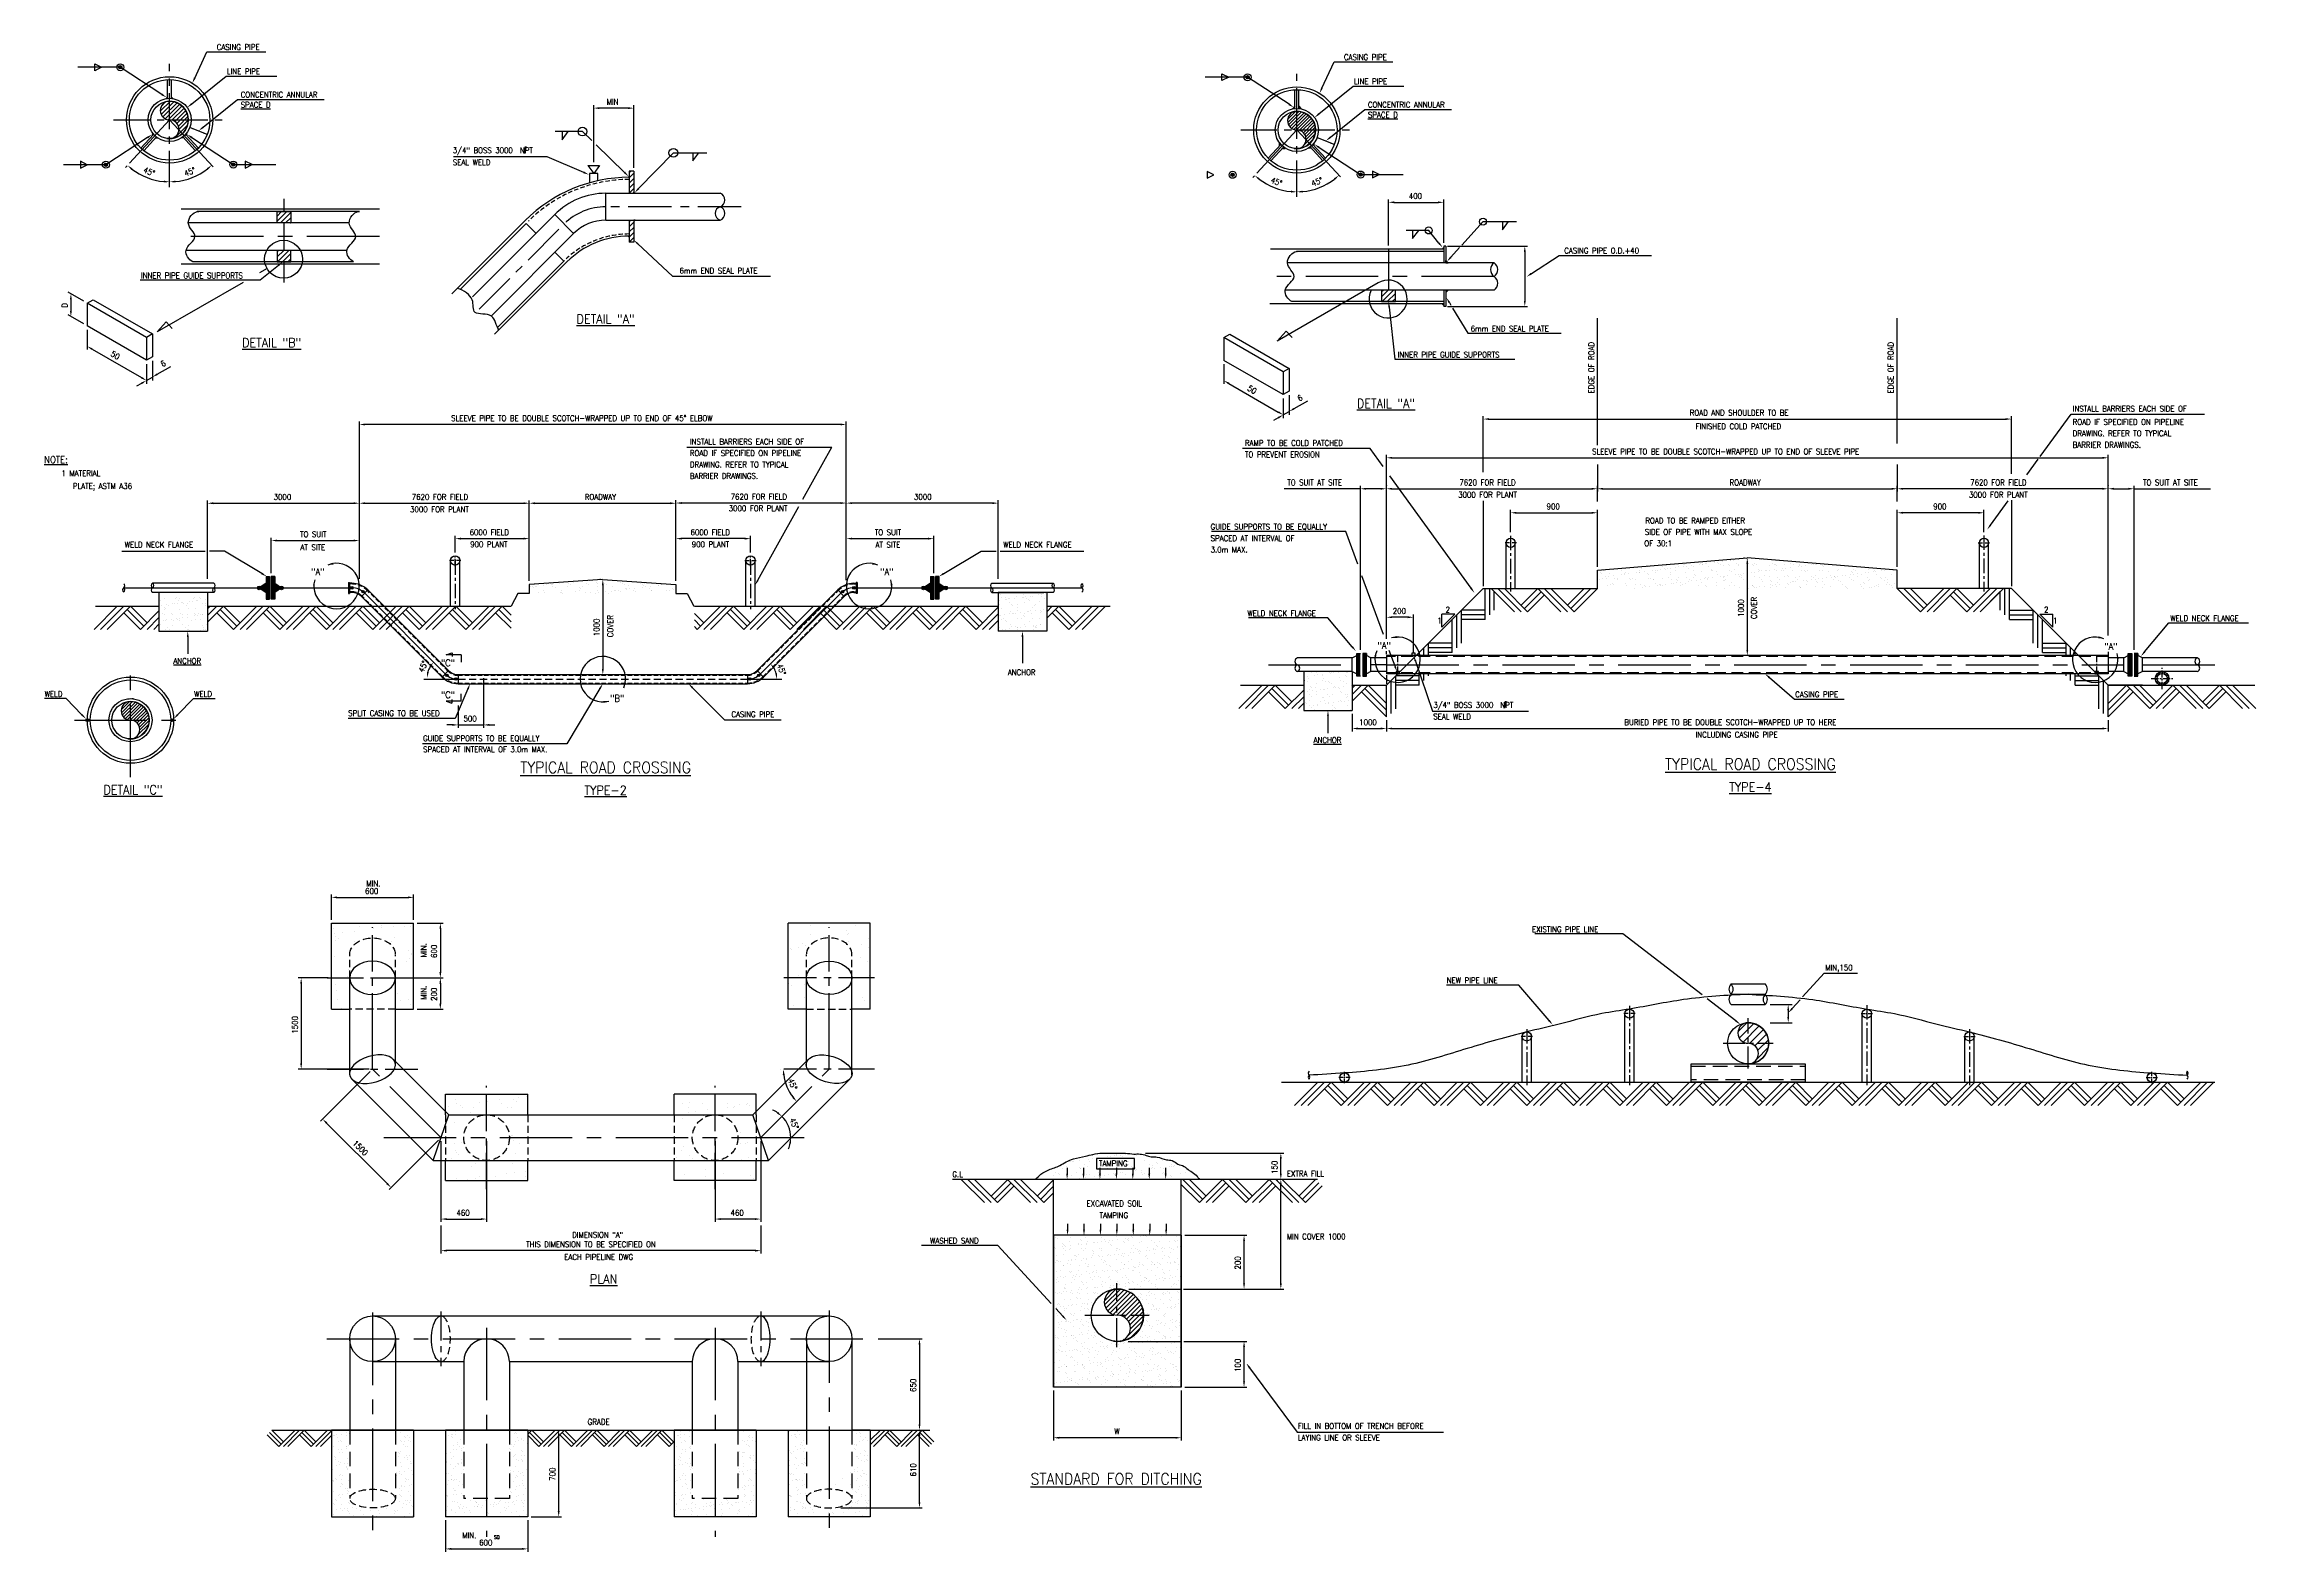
# Model space of a CAD drawing. Header units: metres. Extents: x 32 to 1001, y 122 to 783.
import ezdxf
from ezdxf.enums import TextEntityAlignment as Align

# ---------------------------------------------------------------- set-up
doc = ezdxf.new("R2010")
doc.units = ezdxf.units.M
for name, pattern in [('CENTER', [50.8, 31.75, -6.35, 6.35, -6.35]), ('CENTERX2', [101.6, 63.5, -12.7, 12.7, -12.7]), ('HIDDEN', [9.525, 6.35, -3.175])]:
    doc.linetypes.add(name, pattern=pattern)
for name, color, linetype in [('CEN. LINE CIRCLE', 30, 'CENTER'), ('CEN. LINE PIPE', 30, 'CENTER'), ('Circle', 3, 'Continuous'), ('DIM', 1, 'Continuous'), ('FITTINGS', 2, 'Continuous'), ('G.L', 9, 'Continuous'), ('Hatch', 9, 'Continuous'), ('LINE', 5, 'Continuous'), ('PIPE LINE', 4, 'Continuous'), ('PipeLine', 4, 'Continuous'), ('TEXT', 7, 'Continuous')]:
    doc.layers.add(name, color=color, linetype=linetype)
doc.styles.add('ROMANS', font='romans.shx', dxfattribs={"width": 0.9})

msp = doc.modelspace()

# ---------------------------------------------------------------- hatches: boundary and pattern name
for points in [[(85.26, 759.18), (85.85, 759.24), (85.84, 759.87)], [(88.18, 759.21), (87.59, 759.22), (87.55, 759.85)], [(579.05, 754.78), (579.94, 754.85), (579.93, 755.8)], [(582.52, 754.77), (581.64, 754.85), (581.64, 755.8)], [(79.31, 743.95), (79.71, 743.51), (79.29, 743.05)], [(81.43, 741.99), (80.96, 742.36), (80.53, 741.89)], [(92.05, 742.01), (92.51, 742.37), (92.94, 741.91)], [(94.16, 743.97), (93.76, 743.53), (94.19, 743.07)], [(573.17, 739.76), (573.77, 739.11), (573.13, 738.41)], [(575.7, 737.37), (575.02, 737.95), (574.35, 737.29)], [(585.87, 737.42), (586.57, 737.97), (587.21, 737.27)], [(588.42, 739.78), (587.82, 739.13), (588.46, 738.43)], [(288.18, 725.43), (287.43, 724.67), (288.18, 724.68)], [(288.18, 698.17), (287.43, 698.92), (288.18, 698.92)], [(644.17, 693.25), (645.17, 694.25), (645.17, 693.25)], [(646.17, 688.25), (647.17, 687.25), (646.17, 687.25)], [(645.17, 668.25), (644.17, 669.25), (645.17, 669.25)], [(646.17, 675.25), (647.17, 675.25), (646.17, 674.25)]]:
    msp.add_hatch(color=7).paths.add_polyline_path(points)
at = {"layer": 'DIM'}
h = msp.add_hatch(color=7, dxfattribs=at)
edge = h.paths.add_edge_path()
edge.add_arc((65.12, 772.9), 0.714, 0, 360, ccw=False)
h = msp.add_hatch(color=7, dxfattribs=at)
edge = h.paths.add_edge_path()
edge.add_arc((559.19, 768.53), 0.714, 0, 360, ccw=False)
h = msp.add_hatch(color=7, dxfattribs=at)
edge = h.paths.add_edge_path()
edge.add_arc((58.81, 730.19), 0.714, 0, 360)
h = msp.add_hatch(color=7, dxfattribs=at)
edge = h.paths.add_edge_path()
edge.add_arc((114.65, 730.25), 0.714, 0, 360)
h = msp.add_hatch(color=7, dxfattribs=at)
edge = h.paths.add_edge_path()
edge.add_arc((552.64, 725.79), 0.714, 0, 360)
h = msp.add_hatch(color=7, dxfattribs=at)
edge = h.paths.add_edge_path()
edge.add_arc((608.74, 725.9), 0.714, 0, 360)
at = {"layer": 'FITTINGS'}
h = msp.add_hatch(color=7, dxfattribs=at)
edge = h.paths.add_edge_path()
edge.add_arc((126.04, 544.79), 0.804, 180, 540, ccw=False)
for points in [[(129.04, 546.79), (129.04, 542.79), (126.04, 544.79)], [(607.07, 506.1), (607.07, 516.1), (608.67, 516.1), (608.67, 506.1)], [(611.27, 506.1), (611.27, 516.1), (609.67, 516.1), (609.67, 506.1)], [(945.19, 506.1), (945.19, 516.1), (946.79, 516.1), (946.79, 506.1)], [(949.39, 506.1), (949.39, 516.1), (947.79, 516.1), (947.79, 506.1)]]:
    msp.add_hatch(color=7, dxfattribs=at).paths.add_polyline_path(points)
h = msp.add_hatch(color=7, dxfattribs=at)
h.paths.add_polyline_path([(129.04, 549.79), (130.54, 549.79), (130.54, 539.79), (129.04, 539.79)])
edge = h.paths.add_edge_path(flags=16)
edge.add_line((129.04, 546.79), (129.04, 542.79))
h = msp.add_hatch(color=7, dxfattribs=at)
h.paths.add_polyline_path([(131.3, 549.79), (131.3, 539.79), (132.8, 539.79), (132.8, 549.79)])
edge = h.paths.add_edge_path(flags=16)
edge.add_line((132.8, 546.79), (132.8, 542.79))
h = msp.add_hatch(color=7, dxfattribs=at)
edge = h.paths.add_edge_path()
edge.add_arc((135.8, 544.79), 0.804, 180, 540, ccw=False)
h.paths.add_polyline_path([(135.8, 544.79), (132.8, 542.79), (132.8, 546.79)])
h = msp.add_hatch(color=7, dxfattribs=at)
edge = h.paths.add_edge_path()
edge.add_arc((135.8, 544.79), 0.804, 0, 360)
h = msp.add_hatch(color=7, dxfattribs=at)
edge = h.paths.add_edge_path()
edge.add_arc((166.58, 544.79), 0.563, 180, 540, ccw=False)
h = msp.add_hatch(color=7, dxfattribs=at)
edge = h.paths.add_edge_path()
edge.add_arc((171.48, 543.11), 0.563, 180, 540, ccw=False)
h = msp.add_hatch(color=7, dxfattribs=at)
edge = h.paths.add_edge_path()
edge.add_arc((381.74, 543.11), 0.563, 0, 360)
h = msp.add_hatch(color=7, dxfattribs=at)
edge = h.paths.add_edge_path()
edge.add_arc((386.64, 544.79), 0.563, 0, 360)
h = msp.add_hatch(color=7, dxfattribs=at)
edge = h.paths.add_edge_path()
edge.add_arc((417.18, 544.79), 0.804, 0, 360)
h.paths.add_polyline_path([(417.18, 544.79), (420.18, 542.79), (420.18, 546.79)])
h = msp.add_hatch(color=7, dxfattribs=at)
edge = h.paths.add_edge_path()
edge.add_arc((417.18, 544.79), 0.804, 180, 540, ccw=False)
h = msp.add_hatch(color=7, dxfattribs=at)
h.paths.add_polyline_path([(421.68, 549.79), (421.68, 539.79), (420.18, 539.79), (420.18, 549.79)])
edge = h.paths.add_edge_path(flags=16)
edge.add_line((420.18, 546.79), (420.18, 542.79))
h = msp.add_hatch(color=7, dxfattribs=at)
h.paths.add_polyline_path([(423.94, 549.79), (423.94, 539.79), (422.44, 539.79), (422.44, 549.79)])
h.paths.add_polyline_path([(423.94, 546.79), (423.94, 542.79), (426.94, 544.79)])
h = msp.add_hatch(color=7, dxfattribs=at)
edge = h.paths.add_edge_path()
edge.add_arc((426.94, 544.79), 0.804, 0, 360)
h = msp.add_hatch(color=7, dxfattribs=at)
edge = h.paths.add_edge_path()
edge.add_arc((208.29, 506.48), 0.563, 180, 540, ccw=False)
h = msp.add_hatch(color=7, dxfattribs=at)
edge = h.paths.add_edge_path()
edge.add_arc((212.21, 504.86), 0.563, 180, 540, ccw=False)
h = msp.add_hatch(color=7, dxfattribs=at)
edge = h.paths.add_edge_path()
edge.add_arc((341.01, 504.86), 0.563, 0, 360)
h = msp.add_hatch(color=7, dxfattribs=at)
edge = h.paths.add_edge_path()
edge.add_arc((344.93, 506.48), 0.563, 0, 360)
h = msp.add_hatch(color=7, dxfattribs=at)
edge = h.paths.add_edge_path()
edge.add_arc((50.7, 486.82), 0.63, 0, 360)
h = msp.add_hatch(color=7, dxfattribs=at)
edge = h.paths.add_edge_path()
edge.add_arc((87.87, 486.82), 0.63, 0, 360)

# ---------------------------------------------------------------- linework, layer by layer
at = {"color": 7}
for p, q in [((85.88, 759.28), (85.88, 767.48)), ((87.58, 759.28), (87.58, 767.48)), ((85.84, 759.87), (85.26, 759.18)), ((85.26, 759.18), (85.85, 759.24)), ((85.85, 759.24), (85.84, 759.87)), ((87.55, 759.85), (88.18, 759.21)), ((87.59, 759.22), (87.55, 759.85)), ((88.18, 759.21), (87.59, 759.22)), ((579.94, 754.85), (579.94, 763.06)), ((580.79, 753.57), (580.79, 763.08)), ((581.64, 754.85), (581.64, 763.06)), ((579.93, 755.8), (579.05, 754.78)), ((579.05, 754.78), (579.94, 754.85)), ((579.94, 754.85), (579.93, 755.8)), ((581.64, 754.85), (581.64, 755.8)), ((581.64, 755.8), (582.52, 754.77)), ((582.52, 754.77), (581.64, 754.85)), ((74.13, 737.47), (79.71, 743.51)), ((75.39, 736.33), (80.96, 742.36)), ((79.29, 743.05), (79.31, 743.95)), ((79.71, 743.51), (79.29, 743.05)), ((79.31, 743.95), (79.71, 743.51)), ((80.96, 742.36), (80.53, 741.89)), ((80.53, 741.89), (81.43, 741.99)), ((81.43, 741.99), (80.96, 742.36)), ((92.05, 742.01), (92.51, 742.37)), ((92.94, 741.91), (92.05, 742.01)), ((92.94, 741.91), (92.05, 742.01)), ((92.51, 742.37), (98.09, 736.35)), ((92.51, 742.37), (92.94, 741.91)), ((93.76, 743.53), (94.16, 743.97)), ((93.76, 743.53), (99.34, 737.51)), ((94.19, 743.07), (93.76, 743.53)), ((94.16, 743.97), (94.19, 743.07)), ((568.2, 733.08), (573.77, 739.11)), ((569.45, 731.92), (575.02, 737.95)), ((573.13, 738.41), (573.17, 739.76)), ((573.77, 739.11), (573.13, 738.41)), ((573.17, 739.76), (573.77, 739.11)), ((575.02, 737.95), (574.35, 737.29)), ((574.35, 737.29), (575.7, 737.37)), ((575.7, 737.37), (575.02, 737.95)), ((585.87, 737.42), (586.57, 737.97)), ((587.21, 737.27), (585.87, 737.42)), ((586.57, 737.97), (592.15, 731.95)), ((586.57, 737.97), (587.02, 737.48)), ((588.42, 739.78), (587.82, 739.13)), ((587.82, 739.13), (593.4, 733.1)), ((587.82, 739.13), (588.46, 738.43)), ((588.46, 738.43), (588.42, 739.78)), ((270.06, 729.89), (275.13, 729.89)), ((270.06, 729.89), (272.6, 726.42)), ((275.13, 729.89), (272.6, 726.42)), ((274.4, 726.42), (270.79, 726.42)), ((270.79, 726.42), (270.79, 722.29)), ((274.4, 723.19), (274.4, 726.42)), ((277.97, 705.92), (277.97, 717.68)), ((288.18, 725.18), (287.68, 724.67)), ((288.18, 724.68), (287.68, 724.67)), ((288.18, 725.18), (288.18, 724.68)), ((288.18, 717.68), (290.19, 717.68)), ((290.19, 717.68), (290.19, 718.23)), ((290.19, 718.23), (290.74, 717.68)), ((290.74, 717.68), (290.19, 717.68)), ((133.86, 704.68), (133.86, 709.68)), ((133.86, 709.68), (139.86, 709.68)), ((136.86, 715.3), (136.86, 709.68)), ((139.86, 709.68), (139.86, 704.68)), ((263.83, 700.06), (255.51, 708.37)), ((139.86, 704.68), (133.86, 704.68)), ((136.86, 704.68), (136.86, 692.68)), ((247.3, 700.16), (243.01, 704.45)), ((288.18, 698.42), (287.68, 698.92)), ((288.18, 698.92), (287.68, 698.92)), ((288.18, 698.42), (288.18, 698.92)), ((290.19, 705.92), (290.19, 705.37)), ((290.74, 705.92), (290.19, 705.92)), ((290.19, 705.37), (290.74, 705.92)), ((139.86, 692.68), (133.86, 692.68)), ((133.86, 692.68), (133.86, 687.68)), ((139.86, 687.68), (139.86, 692.68)), ((259.49, 687.97), (255.61, 691.84)), ((620.97, 693.25), (620.97, 675.25)), ((646.17, 687.25), (646.17, 688.25)), ((646.17, 688.25), (647.17, 687.25)), ((133.86, 687.68), (139.86, 687.68)), ((136.86, 687.68), (136.86, 678.65)), ((646.17, 687.25), (647.17, 687.25)), ((50.6, 669.55), (53.2, 671.05)), ((76.58, 654.55), (50.6, 669.55)), ((50.6, 669.55), (50.6, 659.55)), ((53.2, 671.05), (79.18, 656.05)), ((623.97, 675.25), (617.97, 675.25)), ((617.97, 675.25), (617.97, 670.25)), ((617.97, 670.25), (623.97, 670.25)), ((623.97, 670.25), (623.97, 675.25)), ((646.17, 674.25), (647.17, 675.25)), ((646.17, 675.25), (646.17, 674.25)), ((646.17, 675.25), (647.17, 675.25)), ((76.58, 644.55), (50.6, 659.55)), ((79.18, 656.05), (76.58, 654.55)), ((76.58, 654.55), (76.58, 644.55)), ((79.18, 656.05), (79.18, 646.05)), ((548.85, 654.47), (551.45, 655.97)), ((574.84, 639.47), (548.85, 654.47)), ((548.85, 654.47), (548.85, 644.47)), ((551.45, 655.97), (577.43, 640.97)), ((79.18, 646.05), (76.58, 644.55)), ((574.84, 629.47), (548.85, 644.47)), ((577.43, 640.97), (574.84, 639.47)), ((577.43, 640.97), (577.43, 630.97)), ((574.84, 639.47), (574.84, 629.47)), ((577.43, 630.97), (574.84, 629.47)), ((712.5, 552.53), (778.23, 557.93)), ((712.5, 544.53), (712.5, 552.53)), ((843.96, 552.53), (778.23, 557.93)), ((843.96, 544.53), (843.96, 552.53)), ((173.65, 543.87), (170.82, 541.04)), ((276.49, 548.45), (244.36, 546.32)), ((244.36, 546.32), (244.36, 542.32)), ((276.49, 548.45), (308.61, 546.32)), ((308.61, 546.32), (308.61, 542.32)), ((379.57, 543.87), (382.4, 541.04)), ((82.04, 542.79), (82.04, 525.79)), ((103.33, 542.79), (103.33, 525.79)), ((239.36, 542.32), (236.45, 536.79)), ((244.36, 542.32), (239.36, 542.32)), ((308.61, 542.32), (313.61, 542.32)), ((313.61, 542.32), (316.52, 536.79)), ((449.89, 542.79), (449.89, 525.79)), ((471.18, 542.79), (471.18, 525.79)), ((471.18, 534.35), (473.62, 536.79)), ((471.18, 531.47), (476.5, 536.79)), ((471.18, 531.47), (476.5, 536.79)), ((644.32, 527.61), (644.32, 533.27)), ((644.32, 527.61), (649.97, 533.27)), ((649.97, 533.27), (644.32, 533.27)), ((912.15, 527.61), (906.49, 533.27)), ((906.49, 533.27), (912.15, 533.27)), ((912.15, 527.61), (912.15, 533.27)), ((82.04, 525.79), (103.33, 525.79)), ((471.18, 525.79), (449.89, 525.79)), ((210.63, 516.39), (210.63, 514.78)), ((214.56, 515.48), (214.56, 512.26)), ((208.96, 508.55), (206.13, 505.72)), ((213.2, 506.79), (213.2, 502.79)), ((340.02, 506.79), (340.02, 502.79)), ((344.26, 508.55), (347.09, 505.72)), ((583.79, 508.1), (583.79, 491.1)), ((605.07, 508.1), (583.79, 508.1)), ((605.07, 508.1), (605.07, 491.1)), ((68.35, 496.15), (68.94, 496.21)), ((70.84, 496.18), (70.25, 496.19)), ((214.56, 495.17), (207.98, 495.17)), ((207.98, 495.17), (210.46, 494.3)), ((210.63, 494.26), (210.63, 495.87)), ((214.56, 495.17), (214.56, 498.39)), ((951.39, 502.1), (936.39, 502.1)), ((583.79, 491.1), (605.07, 491.1)), ((157.67, 397.9), (193.67, 397.9)), ((157.67, 360.14), (157.67, 397.9)), ((193.67, 360.14), (193.67, 397.9)), ((393.82, 397.9), (357.82, 397.9)), ((357.82, 360.14), (357.82, 397.9)), ((393.82, 360.14), (393.82, 397.9)), ((165.67, 360.14), (165.67, 373.91)), ((185.67, 360.14), (185.67, 373.91)), ((365.82, 360.14), (365.82, 373.91)), ((385.82, 360.14), (385.82, 373.91)), ((157.67, 360.14), (165.67, 360.14)), ((185.67, 360.14), (193.67, 360.14)), ((365.82, 360.14), (357.82, 360.14)), ((393.82, 360.14), (385.82, 360.14)), ((778.61, 354.24), (778.63, 354.24)), ((207.67, 322.9), (243.67, 322.9)), ((207.67, 313.91), (207.67, 322.9)), ((243.67, 313.91), (243.67, 322.9)), ((343.82, 322.9), (307.82, 322.9)), ((307.82, 313.91), (307.82, 322.9)), ((343.82, 313.91), (343.82, 322.9)), ((803.61, 328.24), (753.61, 328.24)), ((202.29, 293.91), (209.07, 313.91)), ((349.21, 293.91), (342.43, 313.91)), ((207.67, 285.14), (207.67, 293.91)), ((243.67, 285.14), (243.67, 293.91)), ((307.82, 285.14), (307.82, 293.91)), ((343.82, 285.14), (343.82, 293.91)), ((509.67, 294.83), (493.02, 294.83)), ((493.02, 294.83), (493.02, 290.25)), ((509.67, 290.25), (509.67, 294.83)), ((207.67, 285.14), (243.67, 285.14)), ((343.82, 285.14), (307.82, 285.14)), ((474.14, 194.6), (474.14, 285.6)), ((493.02, 290.25), (509.67, 290.25)), ((530.14, 194.6), (530.14, 285.6)), ((530.14, 261.1), (474.14, 261.1)), ((474.14, 261.1), (474.14, 194.6)), ((530.14, 261.1), (530.14, 194.6)), ((530.14, 194.6), (474.14, 194.6)), ((135.58, 169.64), (130.47, 174.75)), ((136.59, 170.65), (131.48, 175.76)), ((134.58, 168.63), (141.7, 175.76)), ((136.59, 168.63), (143.72, 175.76)), ((138.61, 168.63), (145.74, 175.76)), ((149.84, 169.64), (144.73, 174.75)), ((150.85, 170.65), (145.74, 175.76)), ((148.83, 168.63), (155.96, 175.76)), ((150.85, 168.63), (157.67, 175.46)), ((193.67, 175.76), (157.67, 175.76)), ((157.67, 175.76), (157.67, 137.76)), ((157.67, 175.76), (165.67, 175.76)), ((193.67, 175.76), (185.67, 175.76)), ((193.67, 175.76), (193.67, 137.76)), ((207.67, 175.76), (207.67, 137.76)), ((243.67, 175.76), (207.67, 175.76)), ((207.67, 175.76), (215.67, 175.76)), ((243.67, 175.76), (235.67, 175.76)), ((243.67, 175.76), (243.67, 137.76)), ((243.67, 173.91), (245.52, 175.76)), ((249.63, 169.64), (244.52, 174.75)), ((250.63, 170.65), (245.52, 175.76)), ((248.62, 168.63), (255.75, 175.76)), ((250.63, 168.63), (257.76, 175.76)), ((252.65, 168.63), (259.78, 175.76)), ((263.88, 169.64), (258.77, 174.75)), ((264.89, 170.65), (259.78, 175.76)), ((262.87, 168.63), (270, 175.76)), ((264.89, 168.63), (272.02, 175.76)), ((266.91, 168.63), (274.03, 175.76)), ((278.14, 169.64), (273.03, 174.75)), ((279.15, 170.65), (274.03, 175.76)), ((277.13, 168.63), (284.26, 175.76)), ((279.15, 168.63), (286.27, 175.76)), ((281.16, 168.63), (288.29, 175.76)), ((292.39, 169.64), (287.28, 174.75)), ((293.4, 170.65), (288.29, 175.76)), ((291.38, 168.63), (298.51, 175.76)), ((293.4, 168.63), (300.53, 175.76)), ((295.42, 168.63), (302.54, 175.76)), ((306.65, 169.64), (301.54, 174.75)), ((307.66, 170.65), (302.54, 175.76)), ((307.82, 175.76), (307.82, 137.76)), ((343.82, 175.76), (307.82, 175.76)), ((307.82, 175.76), (315.82, 175.76)), ((335.82, 175.76), (365.82, 175.76)), ((343.82, 175.76), (343.82, 137.76)), ((357.82, 175.76), (357.82, 137.76)), ((357.82, 175.76), (365.82, 175.76)), ((393.82, 175.76), (385.82, 175.76)), ((393.82, 175.76), (393.82, 137.76)), ((393.82, 169.27), (400.32, 175.76)), ((393.82, 171.28), (398.3, 175.76)), ((395.2, 168.63), (402.33, 175.76)), ((406.43, 169.64), (401.32, 174.75)), ((407.44, 170.65), (402.33, 175.76)), ((405.43, 168.63), (412.55, 175.76)), ((407.44, 168.63), (414.57, 175.76)), ((409.46, 168.63), (416.59, 175.76)), ((420.69, 169.64), (415.58, 174.75)), ((421.7, 170.65), (416.59, 175.76)), ((134.58, 168.63), (129.47, 173.75)), ((148.83, 168.63), (143.72, 173.75)), ((152.86, 168.63), (157.67, 173.44)), ((248.62, 168.63), (243.67, 173.58)), ((262.87, 168.63), (257.76, 173.75)), ((277.13, 168.63), (272.02, 173.75)), ((291.38, 168.63), (286.27, 173.75)), ((305.64, 168.63), (300.53, 173.75)), ((305.64, 168.63), (307.82, 170.82)), ((405.43, 168.63), (400.32, 173.75)), ((419.68, 168.63), (414.57, 173.75)), ((157.67, 137.76), (193.67, 137.76)), ((243.67, 137.76), (207.67, 137.76)), ((343.82, 137.76), (307.82, 137.76)), ((393.82, 137.76), (357.82, 137.76))]:
    msp.add_line(p, q, dxfattribs=at)
at = {"color": 7, "linetype": 'Continuous'}
for p, q in [((65.53, 491.37), (69.16, 495)), ((65.61, 490.03), (70.53, 494.96)), ((65.99, 489), (71.72, 494.74)), ((66.57, 488.17), (72.78, 494.37)), ((67.33, 487.51), (73.72, 493.9)), ((68.28, 487.05), (74.57, 493.34)), ((69.47, 486.83), (75.33, 492.68)), ((70.73, 486.67), (76, 491.94)), ((71.71, 486.24), (76.58, 491.11)), ((72.51, 485.62), (77.07, 490.18)), ((73.02, 480.48), (77.6, 485.05)), ((73.12, 484.82), (77.46, 489.15)), ((73.55, 483.83), (77.71, 487.99)), ((73.69, 482.56), (77.79, 486.66)), ((69.77, 478.64), (69.77, 478.64)), ((71.37, 478.83), (71.86, 479.31)), ((73.68, 479.72), (76.7, 482.74)), ((178.55, 397.74), (178.55, 397.74)), ((193.39, 397.68), (193.39, 397.68)), ((158.76, 395.48), (158.76, 395.48)), ((159.2, 393.18), (159.2, 393.18)), ((159.46, 392.16), (159.46, 392.16)), ((159.64, 390.29), (159.64, 390.29)), ((160.63, 391.09), (160.63, 391.09)), ((162.51, 393.61), (162.51, 393.61)), ((167.67, 394.29), (167.67, 394.29)), ((167.72, 389.82), (167.72, 389.82)), ((169.78, 396.47), (169.78, 396.47)), ((175.91, 396.1), (175.91, 396.1)), ((176.3, 395.43), (176.3, 395.43)), ((179.6, 395.86), (179.6, 395.86)), ((179.72, 396.66), (179.72, 396.66)), ((183.96, 389.74), (183.96, 389.74)), ((184.76, 396.54), (184.76, 396.54)), ((185.24, 391.6), (185.24, 391.6)), ((189.55, 396.51), (189.55, 396.51)), ((192.53, 396.31), (192.53, 396.31)), ((357.91, 394.84), (357.91, 394.84)), ((364.23, 389.04), (364.23, 389.04)), ((365.4, 387.97), (365.4, 387.97)), ((367.53, 396.83), (367.53, 396.83)), ((367.79, 392.83), (367.79, 392.83)), ((383.32, 394.62), (383.32, 394.62)), ((384.03, 392.75), (384.03, 392.75)), ((384.49, 393.55), (384.49, 393.55)), ((384.49, 389.96), (384.49, 389.96)), ((387.3, 396.87), (387.3, 396.87)), ((390.01, 388.48), (390.01, 388.48)), ((393.12, 391.09), (393.12, 391.09)), ((159.16, 383.25), (159.16, 383.25)), ((190.62, 380.87), (190.62, 380.87)), ((191.56, 385.81), (191.56, 385.81)), ((192, 382.31), (192, 382.31)), ((192.73, 384.74), (192.73, 384.74)), ((192.93, 384.08), (192.93, 384.08)), ((358.93, 386.59), (358.93, 386.59)), ((359.22, 386.26), (359.22, 386.26)), ((362.24, 387.03), (362.24, 387.03)), ((389.75, 382.67), (389.75, 382.67)), ((392.43, 380.96), (392.43, 380.96)), ((392.99, 387.09), (392.99, 387.09)), ((159.56, 371.01), (159.56, 371.01)), ((160.08, 368.53), (160.08, 368.53)), ((164.77, 374.39), (164.77, 374.39)), ((165.06, 377.51), (165.06, 377.51)), ((193.33, 371.84), (193.33, 371.84)), ((358.16, 371.55), (358.16, 371.55)), ((359.33, 370.47), (359.33, 370.47)), ((359.62, 374.02), (359.62, 374.02)), ((362.52, 374.75), (362.52, 374.75)), ((364.79, 370.92), (364.79, 370.92)), ((390.35, 374.29), (390.35, 374.29)), ((393.39, 374.85), (393.39, 374.85)), ((160.26, 364.63), (160.26, 364.63)), ((162.29, 360.7), (162.29, 360.7)), ((186.66, 367.24), (186.66, 367.24)), ((188.01, 364.09), (188.01, 364.09)), ((191.31, 364.52), (191.31, 364.52)), ((192.18, 362.18), (192.18, 362.18)), ((358.01, 364.99), (358.01, 364.99)), ((360.02, 361.79), (360.02, 361.79)), ((364.85, 365.41), (364.85, 365.41)), ((390.26, 365.19), (390.26, 365.19)), ((391.43, 364.12), (391.43, 364.12)), ((393.79, 362.62), (393.79, 362.62)), ((774.14, 350.26), (778.09, 354.21)), ((774.72, 347.47), (781.13, 353.88)), ((776.42, 345.81), (783.45, 352.83)), ((779.18, 345.2), (785.28, 351.29)), ((781.52, 344.17), (786.65, 349.3)), ((782.39, 338.31), (787.41, 343.33)), ((782.88, 342.16), (787.49, 346.77)), ((780.53, 336.44), (781.04, 336.95)), ((211.17, 322.82), (211.17, 322.82)), ((212.14, 320.82), (212.14, 320.82)), ((231.13, 320.44), (231.13, 320.44)), ((237.55, 320.61), (237.55, 320.61)), ((239.76, 321.58), (239.76, 321.58)), ((243.06, 322.01), (243.06, 322.01)), ((208.88, 317.51), (208.88, 317.51)), ((211.57, 310.59), (211.57, 310.59)), ((212.52, 318.71), (212.52, 318.71)), ((214.04, 318.19), (214.04, 318.19)), ((215.2, 317), (215.2, 317)), ((218.46, 315.03), (218.46, 315.03)), ((219.63, 313.96), (219.63, 313.96)), ((220.14, 317.16), (220.14, 317.16)), ((222.66, 319.33), (222.66, 319.33)), ((225.97, 319.76), (225.97, 319.76)), ((232.29, 318.74), (232.29, 318.74)), ((234.97, 317.04), (234.97, 317.04)), ((236.38, 317.08), (236.38, 317.08)), ((238.72, 319.53), (238.72, 319.53)), ((311.39, 318.89), (311.39, 318.89)), ((311.61, 312.09), (311.61, 312.09)), ((313.98, 314.91), (313.98, 314.91)), ((314.07, 317.18), (314.07, 317.18)), ((314.53, 319.27), (314.53, 319.27)), ((317.29, 315.34), (317.29, 315.34)), ((320.17, 318.67), (320.17, 318.67)), ((320.85, 313.47), (320.85, 313.47)), ((322.45, 316.02), (322.45, 316.02)), ((331.07, 317.16), (331.07, 317.16)), ((331.17, 318.92), (331.17, 318.92)), ((333.84, 317.22), (333.84, 317.22)), ((334.38, 317.6), (334.38, 317.6)), ((336.41, 318.59), (336.41, 318.59)), ((339.54, 318.27), (339.54, 318.27)), ((339.93, 319.05), (339.93, 319.05)), ((341.1, 317.97), (341.1, 317.97)), ((343.48, 311.08), (343.48, 311.08)), ((211.43, 301.41), (211.43, 301.41)), ((214.73, 301.84), (214.73, 301.84)), ((236.78, 304.85), (236.78, 304.85)), ((236.99, 304.77), (236.99, 304.77)), ((237.42, 302.84), (237.42, 302.84)), ((240.1, 301.14), (240.1, 301.14)), ((308.45, 301.77), (308.45, 301.77)), ((336.3, 303.02), (336.3, 303.02)), ((336.81, 306.35), (336.81, 306.35)), ((336.93, 301.49), (336.93, 301.49)), ((338.97, 301.32), (338.97, 301.32)), ((340.23, 301.92), (340.23, 301.92)), ((210.19, 294.92), (210.19, 294.92)), ((211.97, 298.35), (211.97, 298.35)), ((212.39, 297.53), (212.39, 297.53)), ((213.56, 296.46), (213.56, 296.46)), ((219.08, 291.4), (219.08, 291.4)), ((220.94, 292.69), (220.94, 292.69)), ((237.18, 292.61), (237.18, 292.61)), ((238.17, 296.97), (238.17, 296.97)), ((309.06, 295.1), (309.06, 295.1)), ((311.21, 298.1), (311.21, 298.1)), ((312.01, 299.86), (312.01, 299.86)), ((314.77, 295.97), (314.77, 295.97)), ((315.94, 294.9), (315.94, 294.9)), ((320.97, 294.19), (320.97, 294.19)), ((337.21, 294.12), (337.21, 294.12)), ((340.56, 295.41), (340.56, 295.41)), ((212.37, 286.12), (212.37, 286.12)), ((217.28, 285.74), (217.28, 285.74)), ((220.59, 286.17), (220.59, 286.17)), ((222.77, 286.91), (222.77, 286.91)), ((225.4, 285.61), (225.4, 285.61)), ((225.45, 285.2), (225.45, 285.2)), ((225.75, 286.85), (225.75, 286.85)), ((229.52, 286.74), (229.52, 286.74)), ((234.37, 287.99), (234.37, 287.99)), ((237.68, 288.42), (237.68, 288.42)), ((242.55, 286.94), (242.55, 286.94)), ((242.84, 289.1), (242.84, 289.1)), ((312.41, 287.62), (312.41, 287.62)), ((321.47, 289.84), (321.47, 289.84)), ((321.65, 287.08), (321.65, 287.08)), ((324.33, 285.38), (324.33, 285.38)), ((329.56, 288.24), (329.56, 288.24)), ((341.42, 287.12), (341.42, 287.12)), ((342.78, 285.82), (342.78, 285.82)), ((160.72, 175.53), (160.72, 175.53)), ((163.31, 175.55), (163.31, 175.55)), ((164.38, 174.87), (164.38, 174.87)), ((187.04, 175.6), (187.04, 175.6)), ((187.13, 175.43), (187.13, 175.43)), ((188.11, 174.92), (188.11, 174.92)), ((210.77, 175.64), (210.77, 175.64)), ((211.84, 174.96), (211.84, 174.96)), ((238.24, 174.71), (238.24, 174.71)), ((242.41, 175.7), (242.41, 175.7)), ((243.48, 175.02), (243.48, 175.02)), ((310.85, 175.34), (310.85, 175.34)), ((314.67, 175.15), (314.67, 175.15)), ((338.1, 175.47), (338.1, 175.47)), ((338.4, 175.19), (338.4, 175.19)), ((358.58, 175.16), (358.58, 175.16)), ((362.13, 175.23), (362.13, 175.23)), ((385.86, 175.27), (385.86, 175.27)), ((389.22, 174.76), (389.22, 174.76)), ((393.77, 175.29), (393.77, 175.29)), ((157.82, 168.28), (157.82, 168.28)), ((158.53, 168.5), (158.53, 168.5)), ((158.58, 173.46), (158.58, 173.46)), ((159.01, 173.51), (159.01, 173.51)), ((159.9, 173.63), (159.9, 173.63)), ((160.33, 172.4), (160.33, 172.4)), ((160.88, 170.63), (160.88, 170.63)), ((160.92, 167.19), (160.92, 167.19)), ((161.04, 165.74), (161.04, 165.74)), ((161.54, 171.19), (161.54, 171.19)), ((161.96, 173.9), (161.96, 173.9)), ((162.01, 170.76), (162.01, 170.76)), ((162.24, 167.36), (162.24, 167.36)), ((162.38, 166.04), (162.38, 166.04)), ((164.22, 168.74), (164.22, 168.74)), ((164.31, 173.26), (164.31, 173.26)), ((164.31, 167.63), (164.31, 167.63)), ((164.47, 168.37), (164.47, 168.37)), ((165.36, 169.19), (165.36, 169.19)), ((165.41, 174.36), (165.41, 174.36)), ((186.11, 166.08), (186.11, 166.08)), ((187.22, 166.11), (187.22, 166.11)), ((187.69, 165.68), (187.69, 165.68)), ((187.75, 171.18), (187.75, 171.18)), ((187.91, 166.29), (187.91, 166.29)), ((188.27, 170.79), (188.27, 170.79)), ((189.09, 169.24), (189.09, 169.24)), ((189.59, 170.96), (189.59, 170.96)), ((189.65, 173.11), (189.65, 173.11)), ((190.12, 172.68), (190.12, 172.68)), ((190.16, 168.55), (190.16, 168.55)), ((190.81, 173.53), (190.81, 173.53)), ((190.97, 168.64), (190.97, 168.64)), ((191.65, 171.23), (191.65, 171.23)), ((191.97, 172.46), (191.97, 172.46)), ((192.33, 170.66), (192.33, 170.66)), ((207.7, 165.8), (207.7, 165.8)), ((207.76, 171.48), (207.76, 171.48)), ((207.79, 172.49), (207.79, 172.49)), ((207.92, 166.59), (207.92, 166.59)), ((208.17, 165.37), (208.17, 165.37)), ((208.78, 173.49), (208.78, 173.49)), ((209.84, 166.13), (209.84, 166.13)), ((210.1, 173.66), (210.1, 173.66)), ((210.13, 172.8), (210.13, 172.8)), ((210.6, 172.37), (210.6, 172.37)), ((210.82, 173.83), (210.82, 173.83)), ((210.98, 168.94), (210.98, 168.94)), ((211.12, 167.22), (211.12, 167.22)), ((212.17, 173.93), (212.17, 173.93)), ((212.44, 167.39), (212.44, 167.39)), ((212.81, 170.34), (212.81, 170.34)), ((212.82, 169.28), (212.82, 169.28)), ((213.89, 168.6), (213.89, 168.6)), ((214.4, 171.57), (214.4, 171.57)), ((214.51, 167.67), (214.51, 167.67)), ((214.56, 166.67), (214.56, 166.67)), ((215.34, 168.03), (215.34, 168.03)), ((215.62, 174.39), (215.62, 174.39)), ((235.81, 167.72), (235.81, 167.72)), ((236.28, 167.29), (236.28, 167.29)), ((236.55, 169.32), (236.55, 169.32)), ((237.62, 168.64), (237.62, 168.64)), ((237.69, 174.38), (237.69, 174.38)), ((237.85, 169.49), (237.85, 169.49)), ((238.47, 170.82), (238.47, 170.82)), ((238.49, 165.26), (238.49, 165.26)), ((238.71, 174.29), (238.71, 174.29)), ((239.43, 172.54), (239.43, 172.54)), ((239.79, 170.99), (239.79, 170.99)), ((240.91, 171.84), (240.91, 171.84)), ((240.92, 172.26), (240.92, 172.26)), ((241.07, 166.94), (241.07, 166.94)), ((241.48, 166.18), (241.48, 166.18)), ((241.86, 171.27), (241.86, 171.27)), ((243.45, 169.94), (243.45, 169.94)), ((307.95, 168.09), (307.95, 168.09)), ((308.07, 166.83), (308.07, 166.83)), ((308.81, 168.77), (308.81, 168.77)), ((309.18, 173.55), (309.18, 173.55)), ((309.99, 173.55), (309.99, 173.55)), ((310.5, 173.73), (310.5, 173.73)), ((310.62, 172.67), (310.62, 172.67)), ((311.01, 170.44), (311.01, 170.44)), ((311.17, 165.55), (311.17, 165.55)), ((311.52, 167.29), (311.52, 167.29)), ((312.52, 171.24), (312.52, 171.24)), ((312.57, 174), (312.57, 174)), ((312.67, 166.31), (312.67, 166.31)), ((312.85, 167.46), (312.85, 167.46)), ((312.98, 170.81), (312.98, 170.81)), ((314.44, 173.07), (314.44, 173.07)), ((314.6, 168.18), (314.6, 168.18)), ((314.91, 167.73), (314.91, 167.73)), ((315.19, 168.78), (315.19, 168.78)), ((315.65, 169.47), (315.65, 169.47)), ((336.4, 166.36), (336.4, 166.36)), ((337.88, 170.99), (337.88, 170.99)), ((338.04, 166.1), (338.04, 166.1)), ((338.2, 166.16), (338.2, 166.16)), ((338.67, 165.73), (338.67, 165.73)), ((338.87, 170.89), (338.87, 170.89)), ((339.38, 169.51), (339.38, 169.51)), ((340.19, 171.06), (340.19, 171.06)), ((340.45, 168.83), (340.45, 168.83)), ((340.63, 173.16), (340.63, 173.16)), ((340.94, 173.34), (340.94, 173.34)), ((341.1, 172.73), (341.1, 172.73)), ((341.1, 168.45), (341.1, 168.45)), ((342.26, 172.73), (342.26, 172.73)), ((342.26, 171.33), (342.26, 171.33)), ((342.54, 164.79), (342.54, 164.79)), ((343.31, 170.7), (343.31, 170.7)), ((357.88, 171.29), (357.88, 171.29)), ((358.04, 166.4), (358.04, 166.4)), ((358.08, 172.76), (358.08, 172.76)), ((358.28, 166.86), (358.28, 166.86)), ((358.68, 165.84), (358.68, 165.84)), ((359.15, 165.41), (359.15, 165.41)), ((359.38, 173.59), (359.38, 173.59)), ((360.13, 166.4), (360.13, 166.4)), ((360.71, 173.76), (360.71, 173.76)), ((360.95, 173.64), (360.95, 173.64)), ((361.11, 172.84), (361.11, 172.84)), ((361.11, 168.75), (361.11, 168.75)), ((361.57, 172.41), (361.57, 172.41)), ((361.73, 167.32), (361.73, 167.32)), ((362.77, 174.03), (362.77, 174.03)), ((363.05, 167.49), (363.05, 167.49)), ((363.11, 169.55), (363.11, 169.55)), ((363.78, 170.39), (363.78, 170.39)), ((364.18, 168.87), (364.18, 168.87)), ((364.53, 171.38), (364.53, 171.38)), ((364.69, 166.48), (364.69, 166.48)), ((365.11, 167.76), (365.11, 167.76)), ((386.79, 167.76), (386.79, 167.76)), ((386.84, 169.6), (386.84, 169.6)), ((387.26, 167.33), (387.26, 167.33)), ((387.81, 174.19), (387.81, 174.19)), ((387.91, 168.91), (387.91, 168.91)), ((387.97, 169.3), (387.97, 169.3)), ((389.07, 170.92), (389.07, 170.92)), ((389.47, 165.31), (389.47, 165.31)), ((389.69, 174.33), (389.69, 174.33)), ((389.72, 172.82), (389.72, 172.82)), ((390.4, 171.09), (390.4, 171.09)), ((391.04, 171.65), (391.04, 171.65)), ((391.2, 166.75), (391.2, 166.75)), ((391.77, 166.46), (391.77, 166.46)), ((391.9, 172.31), (391.9, 172.31)), ((392.46, 171.36), (392.46, 171.36)), ((392.74, 164.82), (392.74, 164.82)), ((157.75, 160.19), (157.75, 160.19)), ((157.98, 163.39), (157.98, 163.39)), ((158.14, 158.5), (158.14, 158.5)), ((159.11, 164.19), (159.11, 164.19)), ((159.51, 162.82), (159.51, 162.82)), ((159.58, 163.76), (159.58, 163.76)), ((159.81, 160.46), (159.81, 160.46)), ((160.58, 162.14), (160.58, 162.14)), ((161.2, 160.85), (161.2, 160.85)), ((161.36, 155.95), (161.36, 155.95)), ((161.56, 156.46), (161.56, 156.46)), ((161.79, 161.74), (161.79, 161.74)), ((162.63, 155.78), (162.63, 155.78)), ((163.26, 160.92), (163.26, 160.92)), ((164.32, 159.42), (164.32, 159.42)), ((164.43, 159.68), (164.43, 159.68)), ((164.58, 161.09), (164.58, 161.09)), ((164.63, 163.47), (164.63, 163.47)), ((164.79, 158.99), (164.79, 158.99)), ((164.79, 158.58), (164.79, 158.58)), ((186.11, 157.35), (186.11, 157.35)), ((186.36, 155.82), (186.36, 155.82)), ((187.16, 164.07), (187.16, 164.07)), ((187.44, 157.53), (187.44, 157.53)), ((187.47, 156.66), (187.47, 156.66)), ((188.07, 161.39), (188.07, 161.39)), ((188.16, 159.72), (188.16, 159.72)), ((188.23, 156.5), (188.23, 156.5)), ((189.5, 157.8), (189.5, 157.8)), ((189.9, 163.66), (189.9, 163.66)), ((190.61, 164.52), (190.61, 164.52)), ((191.13, 163.74), (191.13, 163.74)), ((191.15, 162.88), (191.15, 162.88)), ((191.29, 158.85), (191.29, 158.85)), ((191.93, 164.69), (191.93, 164.69)), ((192.22, 162.19), (192.22, 162.19)), ((192.43, 161.34), (192.43, 161.34)), ((192.9, 160.91), (192.9, 160.91)), ((192.95, 158.25), (192.95, 158.25)), ((193.2, 156.52), (193.2, 156.52)), ((207.95, 160.23), (207.95, 160.23)), ((207.95, 156.34), (207.95, 156.34)), ((208.04, 162.22), (208.04, 162.22)), ((208.08, 161.69), (208.08, 161.69)), ((208.24, 156.8), (208.24, 156.8)), ((209.02, 156.54), (209.02, 156.54)), ((210.01, 160.5), (210.01, 160.5)), ((210.09, 155.86), (210.09, 155.86)), ((210.38, 163.34), (210.38, 163.34)), ((211.14, 164.04), (211.14, 164.04)), ((211.3, 159.15), (211.3, 159.15)), ((211.89, 159.77), (211.89, 159.77)), ((212.91, 161.03), (212.91, 161.03)), ((213.38, 160.6), (213.38, 160.6)), ((213.46, 160.95), (213.46, 160.95)), ((214.72, 161.78), (214.72, 161.78)), ((214.78, 161.13), (214.78, 161.13)), ((214.87, 162.92), (214.87, 162.92)), ((214.88, 156.88), (214.88, 156.88)), ((215.59, 158.57), (215.59, 158.57)), ((236.06, 158.26), (236.06, 158.26)), ((236.32, 157.38), (236.32, 157.38)), ((237.36, 164.1), (237.36, 164.1)), ((237.64, 157.56), (237.64, 157.56)), ((238.01, 164.59), (238.01, 164.59)), ((238.17, 159.7), (238.17, 159.7)), ((238.59, 155.94), (238.59, 155.94)), ((238.6, 162.96), (238.6, 162.96)), ((239.06, 155.52), (239.06, 155.52)), ((239.68, 162.28), (239.68, 162.28)), ((239.7, 157.83), (239.7, 157.83)), ((240.66, 156.6), (240.66, 156.6)), ((240.81, 164.55), (240.81, 164.55)), ((241.02, 162.94), (241.02, 162.94)), ((241.23, 162.05), (241.23, 162.05)), ((241.39, 157.15), (241.39, 157.15)), ((241.49, 162.52), (241.49, 162.52)), ((241.73, 155.92), (241.73, 155.92)), ((242.13, 164.73), (242.13, 164.73)), ((243.15, 158.28), (243.15, 158.28)), ((243.53, 159.82), (243.53, 159.82)), ((308.11, 163.2), (308.11, 163.2)), ((308.13, 156.81), (308.13, 156.81)), ((308.27, 158.3), (308.27, 158.3)), ((308.35, 160.29), (308.35, 160.29)), ((309.79, 163.09), (309.79, 163.09)), ((310.09, 164.24), (310.09, 164.24)), ((310.42, 160.56), (310.42, 160.56)), ((310.56, 163.81), (310.56, 163.81)), ((310.87, 162.41), (310.87, 162.41)), ((311.33, 160.65), (311.33, 160.65)), ((311.49, 155.76), (311.49, 155.76)), ((311.85, 156.73), (311.85, 156.73)), ((312.76, 161.78), (312.76, 161.78)), ((312.92, 156.05), (312.92, 156.05)), ((313.87, 161.02), (313.87, 161.02)), ((314.72, 159.95), (314.72, 159.95)), ((314.76, 163.28), (314.76, 163.28)), ((314.92, 158.39), (314.92, 158.39)), ((315.19, 161.19), (315.19, 161.19)), ((315.29, 159.47), (315.29, 159.47)), ((315.76, 159.04), (315.76, 159.04)), ((336.24, 158.73), (336.24, 158.73)), ((336.65, 156.09), (336.65, 156.09)), ((336.72, 157.45), (336.72, 157.45)), ((337.76, 164.16), (337.76, 164.16)), ((338.04, 157.62), (338.04, 157.62)), ((338.2, 161.2), (338.2, 161.2)), ((338.36, 156.31), (338.36, 156.31)), ((338.45, 160), (338.45, 160)), ((338.45, 156.7), (338.45, 156.7)), ((340.11, 157.9), (340.11, 157.9)), ((340.88, 163.7), (340.88, 163.7)), ((341.21, 164.62), (341.21, 164.62)), ((341.26, 163.55), (341.26, 163.55)), ((341.42, 158.66), (341.42, 158.66)), ((341.43, 163.15), (341.43, 163.15)), ((342.5, 162.47), (342.5, 162.47)), ((343.41, 161.39), (343.41, 161.39)), ((343.49, 156.79), (343.49, 156.79)), ((343.56, 158.35), (343.56, 158.35)), ((358.2, 161.5), (358.2, 161.5)), ((358.32, 162.5), (358.32, 162.5)), ((358.36, 156.61), (358.36, 156.61)), ((358.55, 160.32), (358.55, 160.32)), ((358.93, 156.39), (358.93, 156.39)), ((359.3, 156.82), (359.3, 156.82)), ((360.38, 156.14), (360.38, 156.14)), ((360.62, 160.6), (360.62, 160.6)), ((361.27, 163.85), (361.27, 163.85)), ((361.35, 163.39), (361.35, 163.39)), ((361.43, 158.96), (361.43, 158.96)), ((362.18, 160.04), (362.18, 160.04)), ((363.88, 161.07), (363.88, 161.07)), ((364.07, 161.05), (364.07, 161.05)), ((364.35, 160.64), (364.35, 160.64)), ((364.85, 161.59), (364.85, 161.59)), ((365.01, 156.69), (365.01, 156.69)), ((365.16, 163.19), (365.16, 163.19)), ((365.39, 161.22), (365.39, 161.22)), ((385.02, 156.99), (385.02, 156.99)), ((385.9, 163.92), (385.9, 163.92)), ((385.91, 160.08), (385.91, 160.08)), ((386.92, 157.48), (386.92, 157.48)), ((387.04, 158.31), (387.04, 158.31)), ((387.97, 164.2), (387.97, 164.2)), ((388.13, 164.4), (388.13, 164.4)), ((388.24, 157.66), (388.24, 157.66)), ((388.29, 159.51), (388.29, 159.51)), ((388.89, 163.24), (388.89, 163.24)), ((389.57, 155.99), (389.57, 155.99)), ((389.96, 162.55), (389.96, 162.55)), ((390.03, 155.56), (390.03, 155.56)), ((390.31, 157.93), (390.31, 157.93)), ((390.94, 156.88), (390.94, 156.88)), ((391.36, 161.86), (391.36, 161.86)), ((391.42, 164.65), (391.42, 164.65)), ((391.52, 156.96), (391.52, 156.96)), ((392, 162.99), (392, 162.99)), ((392.02, 156.19), (392.02, 156.19)), ((392.46, 162.56), (392.46, 162.56)), ((393.76, 158.38), (393.76, 158.38)), ((393.82, 160.1), (393.82, 160.1)), ((158.3, 153.6), (158.3, 153.6)), ((158.46, 148.71), (158.46, 148.71)), ((158.57, 153.31), (158.57, 153.31)), ((158.77, 153.75), (158.77, 153.75)), ((159.36, 154.74), (159.36, 154.74)), ((159.46, 145.42), (159.46, 145.42)), ((160.09, 153.92), (160.09, 153.92)), ((160.63, 146.95), (160.63, 146.95)), ((161.11, 147.48), (161.11, 147.48)), ((161.52, 151.06), (161.52, 151.06)), ((161.68, 146.16), (161.68, 146.16)), ((161.89, 152.42), (161.89, 152.42)), ((162.15, 154.2), (162.15, 154.2)), ((162.36, 151.99), (162.36, 151.99)), ((162.43, 147.66), (162.43, 147.66)), ((163.61, 150.1), (163.61, 150.1)), ((164.49, 147.93), (164.49, 147.93)), ((164.57, 149.97), (164.57, 149.97)), ((164.68, 149.42), (164.68, 149.42)), ((164.95, 153.69), (164.95, 153.69)), ((165.11, 148.79), (165.11, 148.79)), ((165.6, 154.65), (165.6, 154.65)), ((187.34, 150.14), (187.34, 150.14)), ((187.57, 147.34), (187.57, 147.34)), ((188.04, 146.91), (188.04, 146.91)), ((188.39, 151.61), (188.39, 151.61)), ((188.41, 149.46), (188.41, 149.46)), ((188.46, 151.08), (188.46, 151.08)), ((188.55, 146.71), (188.55, 146.71)), ((189.78, 151.26), (189.78, 151.26)), ((190, 154.34), (190, 154.34)), ((190.21, 153.36), (190.21, 153.36)), ((190.47, 153.91), (190.47, 153.91)), ((191.45, 153.96), (191.45, 153.96)), ((191.61, 149.06), (191.61, 149.06)), ((191.84, 151.53), (191.84, 151.53)), ((192.27, 147), (192.27, 147)), ((192.68, 151.89), (192.68, 151.89)), ((207.86, 147.06), (207.86, 147.06)), ((208.05, 147.03), (208.05, 147.03)), ((208.08, 147.03), (208.08, 147.03)), ((208.4, 151.91), (208.4, 151.91)), ((208.52, 146.6), (208.52, 146.6)), ((208.56, 147.01), (208.56, 147.01)), ((208.97, 153.78), (208.97, 153.78)), ((210.29, 153.96), (210.29, 153.96)), ((210.48, 154.03), (210.48, 154.03)), ((210.95, 153.6), (210.95, 153.6)), ((211.07, 150.18), (211.07, 150.18)), ((211.31, 147.52), (211.31, 147.52)), ((211.46, 154.26), (211.46, 154.26)), ((211.62, 149.36), (211.62, 149.36)), ((212.14, 149.5), (212.14, 149.5)), ((212.35, 154.23), (212.35, 154.23)), ((212.63, 147.69), (212.63, 147.69)), ((213.16, 151.57), (213.16, 151.57)), ((213.94, 153.41), (213.94, 153.41)), ((214.7, 147.96), (214.7, 147.96)), ((215.04, 151.99), (215.04, 151.99)), ((215.2, 147.1), (215.2, 147.1)), ((235.87, 149.55), (235.87, 149.55)), ((236.16, 148.95), (236.16, 148.95)), ((236.63, 148.52), (236.63, 148.52)), ((237.67, 153.45), (237.67, 153.45)), ((238.33, 154.8), (238.33, 154.8)), ((238.49, 149.91), (238.49, 149.91)), ((238.66, 151.12), (238.66, 151.12)), ((238.84, 146.49), (238.84, 146.49)), ((239.72, 147.09), (239.72, 147.09)), ((239.98, 151.29), (239.98, 151.29)), ((241.27, 153.49), (241.27, 153.49)), ((241.55, 152.26), (241.55, 152.26)), ((241.71, 147.37), (241.71, 147.37)), ((242.04, 151.56), (242.04, 151.56)), ((242.71, 150.24), (242.71, 150.24)), ((307.91, 147.78), (307.91, 147.78)), ((308.26, 147.13), (308.26, 147.13)), ((308.43, 153.41), (308.43, 153.41)), ((308.59, 148.52), (308.59, 148.52)), ((308.86, 153.58), (308.86, 153.58)), ((309.37, 153.85), (309.37, 153.85)), ((310.34, 154.78), (310.34, 154.78)), ((310.43, 145.47), (310.43, 145.47)), ((310.69, 154.02), (310.69, 154.02)), ((310.91, 147.22), (310.91, 147.22)), ((311.65, 150.87), (311.65, 150.87)), ((311.71, 147.58), (311.71, 147.58)), ((311.81, 145.97), (311.81, 145.97)), ((312.76, 154.29), (312.76, 154.29)), ((312.86, 152.47), (312.86, 152.47)), ((313.03, 147.75), (313.03, 147.75)), ((313.33, 152.04), (313.33, 152.04)), ((313.9, 150.37), (313.9, 150.37)), ((314.97, 149.69), (314.97, 149.69)), ((315.08, 153.49), (315.08, 153.49)), ((315.1, 148.03), (315.1, 148.03)), ((315.24, 148.6), (315.24, 148.6)), ((315.54, 150.01), (315.54, 150.01)), ((336.02, 149.7), (336.02, 149.7)), ((337.63, 150.41), (337.63, 150.41)), ((338.52, 151.41), (338.52, 151.41)), ((338.55, 147.39), (338.55, 147.39)), ((338.68, 146.52), (338.68, 146.52)), ((338.7, 149.73), (338.7, 149.73)), ((339.01, 146.96), (339.01, 146.96)), ((339.06, 151.18), (339.06, 151.18)), ((340.38, 151.36), (340.38, 151.36)), ((340.5, 153.64), (340.5, 153.64)), ((340.98, 154.39), (340.98, 154.39)), ((341.44, 153.96), (341.44, 153.96)), ((341.58, 153.76), (341.58, 153.76)), ((341.74, 148.87), (341.74, 148.87)), ((342.45, 151.63), (342.45, 151.63)), ((342.55, 147.28), (342.55, 147.28)), ((343.65, 151.93), (343.65, 151.93)), ((358.37, 147.3), (358.37, 147.3)), ((358.46, 147.16), (358.46, 147.16)), ((358.52, 151.71), (358.52, 151.71)), ((358.68, 146.82), (358.68, 146.82)), ((359.02, 147.07), (359.02, 147.07)), ((359.49, 146.64), (359.49, 146.64)), ((359.57, 153.88), (359.57, 153.88)), ((360.89, 154.06), (360.89, 154.06)), ((361.36, 150.46), (361.36, 150.46)), ((361.45, 154.07), (361.45, 154.07)), ((361.59, 154.07), (361.59, 154.07)), ((361.75, 149.17), (361.75, 149.17)), ((361.91, 147.61), (361.91, 147.61)), ((361.92, 153.64), (361.92, 153.64)), ((362.43, 149.78), (362.43, 149.78)), ((362.96, 154.33), (362.96, 154.33)), ((363.24, 147.79), (363.24, 147.79)), ((364.13, 151.62), (364.13, 151.62)), ((364.23, 153.68), (364.23, 153.68)), ((365.17, 151.8), (365.17, 151.8)), ((365.3, 148.06), (365.3, 148.06)), ((365.33, 146.91), (365.33, 146.91)), ((368.75, 148.51), (368.75, 148.51)), ((370.07, 148.69), (370.07, 148.69)), ((372.14, 148.96), (372.14, 148.96)), ((375.59, 149.41), (375.59, 149.41)), ((376.91, 149.59), (376.91, 149.59)), ((378.53, 152.02), (378.53, 152.02)), ((381.59, 154.37), (381.59, 154.37)), ((381.75, 149.47), (381.75, 149.47)), ((385.18, 152.1), (385.18, 152.1)), ((385.34, 147.21), (385.34, 147.21)), ((386.16, 149.82), (386.16, 149.82)), ((387.14, 148.99), (387.14, 148.99)), ((387.6, 148.56), (387.6, 148.56)), ((387.96, 153.72), (387.96, 153.72)), ((388.45, 154.61), (388.45, 154.61)), ((388.61, 149.72), (388.61, 149.72)), ((389.26, 151.21), (389.26, 151.21)), ((389.81, 146.54), (389.81, 146.54)), ((390.01, 147.36), (390.01, 147.36)), ((390.58, 151.39), (390.58, 151.39)), ((391.68, 152.07), (391.68, 152.07)), ((391.84, 147.18), (391.84, 147.18)), ((392.24, 153.54), (392.24, 153.54)), ((392.65, 151.66), (392.65, 151.66)), ((393, 150.52), (393, 150.52)), ((157.75, 143.72), (157.75, 143.72)), ((157.93, 140.49), (157.93, 140.49)), ((158.62, 143.81), (158.62, 143.81)), ((158.78, 138.92), (158.78, 138.92)), ((158.82, 143.04), (158.82, 143.04)), ((159.93, 144.99), (159.93, 144.99)), ((160, 140.76), (160, 140.76)), ((161.84, 141.27), (161.84, 141.27)), ((162.14, 142.97), (162.14, 142.97)), ((162.68, 140.58), (162.68, 140.58)), ((163.45, 141.21), (163.45, 141.21)), ((164.66, 140.65), (164.66, 140.65)), ((164.77, 141.39), (164.77, 141.39)), ((165.13, 140.22), (165.13, 140.22)), ((165.27, 143.9), (165.27, 143.9)), ((165.43, 139), (165.43, 139)), ((165.66, 143.74), (165.66, 143.74)), ((166.73, 143.06), (166.73, 143.06)), ((166.84, 141.66), (166.84, 141.66)), ((167.34, 138.2), (167.34, 138.2)), ((168.7, 141.52), (168.7, 141.52)), ((170.29, 142.11), (170.29, 142.11)), ((170.59, 140.6), (170.59, 140.6)), ((171.93, 138.97), (171.93, 138.97)), ((174.98, 140.43), (174.98, 140.43)), ((175.35, 141.6), (175.35, 141.6)), ((177.51, 138.11), (177.51, 138.11)), ((178.5, 140.61), (178.5, 140.61)), ((178.79, 139.22), (178.79, 139.22)), ((181.85, 141.57), (181.85, 141.57)), ((182.61, 142.66), (182.61, 142.66)), ((185.14, 140.34), (185.14, 140.34)), ((185.27, 144.2), (185.27, 144.2)), ((185.28, 144.09), (185.28, 144.09)), ((185.43, 139.3), (185.43, 139.3)), ((185.61, 139.91), (185.61, 139.91)), ((186.41, 140.63), (186.41, 140.63)), ((187.35, 144.36), (187.35, 144.36)), ((187.62, 137.82), (187.62, 137.82)), ((187.82, 137.89), (187.82, 137.89)), ((188.71, 141.82), (188.71, 141.82)), ((189.39, 143.78), (189.39, 143.78)), ((189.69, 138.09), (189.69, 138.09)), ((190.25, 144.89), (190.25, 144.89)), ((190.46, 143.1), (190.46, 143.1)), ((190.8, 144.81), (190.8, 144.81)), ((191.77, 144.17), (191.77, 144.17)), ((191.93, 139.27), (191.93, 139.27)), ((192.12, 144.99), (192.12, 144.99)), ((192.78, 142.57), (192.78, 142.57)), ((193.14, 138.55), (193.14, 138.55)), ((193.25, 142.14), (193.25, 142.14)), ((208.14, 140.52), (208.14, 140.52)), ((208.72, 142.12), (208.72, 142.12)), ((210.14, 140.67), (210.14, 140.67)), ((210.2, 140.79), (210.2, 140.79)), ((210.73, 144.57), (210.73, 144.57)), ((211.78, 144.47), (211.78, 144.47)), ((211.94, 139.57), (211.94, 139.57)), ((213.12, 143.82), (213.12, 143.82)), ((213.25, 142.26), (213.25, 142.26)), ((213.65, 141.25), (213.65, 141.25)), ((213.72, 141.83), (213.72, 141.83)), ((214.19, 143.14), (214.19, 143.14)), ((214.97, 141.42), (214.97, 141.42)), ((215.36, 142.2), (215.36, 142.2)), ((215.93, 139.8), (215.93, 139.8)), ((217.04, 141.69), (217.04, 141.69)), ((218.05, 140.69), (218.05, 140.69)), ((218.64, 144.72), (218.64, 144.72)), ((218.8, 139.82), (218.8, 139.82)), ((220.49, 142.15), (220.49, 142.15)), ((220.89, 144.49), (220.89, 144.49)), ((221.03, 143.84), (221.03, 143.84)), ((221.36, 144.06), (221.36, 144.06)), ((221.81, 142.32), (221.81, 142.32)), ((221.86, 142.17), (221.86, 142.17)), ((222.1, 143.16), (222.1, 143.16)), ((223.57, 142.03), (223.57, 142.03)), ((223.88, 142.59), (223.88, 142.59)), ((225.29, 144.8), (225.29, 144.8)), ((225.45, 139.91), (225.45, 139.91)), ((225.96, 140.7), (225.96, 140.7)), ((226.1, 139.72), (226.1, 139.72)), ((226.56, 139.29), (226.56, 139.29)), ((227.33, 143.05), (227.33, 143.05)), ((228.65, 143.22), (228.65, 143.22)), ((228.72, 142.42), (228.72, 142.42)), ((228.94, 143.85), (228.94, 143.85)), ((230.01, 143.17), (230.01, 143.17)), ((230.71, 143.49), (230.71, 143.49)), ((231.2, 144.26), (231.2, 144.26)), ((231.79, 144.77), (231.79, 144.77)), ((231.95, 139.87), (231.95, 139.87)), ((233.73, 141.95), (233.73, 141.95)), ((233.87, 140.71), (233.87, 140.71)), ((234.16, 143.95), (234.16, 143.95)), ((234.2, 141.52), (234.2, 141.52)), ((235.37, 142.5), (235.37, 142.5)), ((235.48, 144.12), (235.48, 144.12)), ((236.41, 139.49), (236.41, 139.49)), ((236.85, 143.87), (236.85, 143.87)), ((237.55, 144.39), (237.55, 144.39)), ((237.83, 137.85), (237.83, 137.85)), ((237.92, 143.18), (237.92, 143.18)), ((238.65, 145.02), (238.65, 145.02)), ((238.81, 140.12), (238.81, 140.12)), ((239.89, 138.13), (239.89, 138.13)), ((241, 144.85), (241, 144.85)), ((241.37, 144.17), (241.37, 144.17)), ((241.78, 140.73), (241.78, 140.73)), ((241.84, 143.75), (241.84, 143.75)), ((241.87, 142.47), (241.87, 142.47)), ((242.32, 145.02), (242.32, 145.02)), ((243.34, 138.58), (243.34, 138.58)), ((308, 138.47), (308, 138.47)), ((308.04, 144), (308.04, 144)), ((308.47, 138.04), (308.47, 138.04)), ((308.54, 140.59), (308.54, 140.59)), ((308.75, 143.62), (308.75, 143.62)), ((308.91, 138.73), (308.91, 138.73)), ((309.11, 143.31), (309.11, 143.31)), ((310.6, 140.86), (310.6, 140.86)), ((310.9, 145.04), (310.9, 145.04)), ((311.97, 141.08), (311.97, 141.08)), ((312.97, 140.86), (312.97, 140.86)), ((313.11, 143.01), (313.11, 143.01)), ((314.05, 141.31), (314.05, 141.31)), ((315.38, 141.49), (315.38, 141.49)), ((315.4, 143.71), (315.4, 143.71)), ((315.56, 138.81), (315.56, 138.81)), ((315.64, 140.7), (315.64, 140.7)), ((315.95, 144.01), (315.95, 144.01)), ((316.11, 140.27), (316.11, 140.27)), ((317.02, 143.33), (317.02, 143.33)), ((317.44, 141.76), (317.44, 141.76)), ((318.32, 138.24), (318.32, 138.24)), ((318.83, 141.33), (318.83, 141.33)), ((320.75, 145.24), (320.75, 145.24)), ((320.88, 140.87), (320.88, 140.87)), ((320.89, 142.21), (320.89, 142.21)), ((321.89, 143.68), (321.89, 143.68)), ((322.05, 138.78), (322.05, 138.78)), ((322.21, 142.39), (322.21, 142.39)), ((323.28, 142.93), (323.28, 142.93)), ((323.74, 142.5), (323.74, 142.5)), ((323.86, 144.03), (323.86, 144.03)), ((324.28, 142.66), (324.28, 142.66)), ((324.93, 143.34), (324.93, 143.34)), ((325.48, 141.41), (325.48, 141.41)), ((325.95, 140.47), (325.95, 140.47)), ((327.73, 143.11), (327.73, 143.11)), ((328.48, 138.16), (328.48, 138.16)), ((328.75, 143.92), (328.75, 143.92)), ((328.79, 140.89), (328.79, 140.89)), ((328.91, 139.03), (328.91, 139.03)), ((329.05, 143.29), (329.05, 143.29)), ((330.91, 145.16), (330.91, 145.16)), ((331.12, 143.56), (331.12, 143.56)), ((331.38, 144.73), (331.38, 144.73)), ((331.77, 144.04), (331.77, 144.04)), ((331.98, 141.38), (331.98, 141.38)), ((332.84, 143.36), (332.84, 143.36)), ((333.59, 142.7), (333.59, 142.7)), ((334.57, 144.01), (334.57, 144.01)), ((335.4, 144.01), (335.4, 144.01)), ((335.56, 139.11), (335.56, 139.11)), ((335.89, 144.19), (335.89, 144.19)), ((336.12, 140.39), (336.12, 140.39)), ((336.59, 139.96), (336.59, 139.96)), ((336.7, 140.9), (336.7, 140.9)), ((337.95, 144.46), (337.95, 144.46)), ((338.23, 137.92), (338.23, 137.92)), ((338.8, 137.93), (338.8, 137.93)), ((338.84, 141.63), (338.84, 141.63)), ((339.68, 144.05), (339.68, 144.05)), ((340.29, 138.19), (340.29, 138.19)), ((340.75, 143.37), (340.75, 143.37)), ((341.22, 144.93), (341.22, 144.93)), ((341.4, 144.91), (341.4, 144.91)), ((341.9, 143.98), (341.9, 143.98)), ((342.06, 139.08), (342.06, 139.08)), ((342.72, 145.09), (342.72, 145.09)), ((343.74, 138.64), (343.74, 138.64)), ((343.75, 142.62), (343.75, 142.62)), ((358.74, 140.62), (358.74, 140.62)), ((358.84, 141.93), (358.84, 141.93)), ((360.42, 140.94), (360.42, 140.94)), ((360.81, 140.89), (360.81, 140.89)), ((361.7, 144.62), (361.7, 144.62)), ((361.91, 144.28), (361.91, 144.28)), ((362.07, 139.38), (362.07, 139.38)), ((363.41, 144.1), (363.41, 144.1)), ((364.23, 142.3), (364.23, 142.3)), ((364.26, 141.35), (364.26, 141.35)), ((364.48, 143.41), (364.48, 143.41)), ((364.7, 141.87), (364.7, 141.87)), ((365.49, 142.01), (365.49, 142.01)), ((365.58, 141.52), (365.58, 141.52)), ((366.91, 139.85), (366.91, 139.85)), ((367.64, 141.79), (367.64, 141.79)), ((368.33, 140.96), (368.33, 140.96)), ((368.93, 139.63), (368.93, 139.63)), ((371.99, 141.98), (371.99, 141.98)), ((375.58, 139.71), (375.58, 139.71)), ((376.24, 140.97), (376.24, 140.97)), ((377.07, 139.76), (377.07, 139.76)), ((377.54, 139.33), (377.54, 139.33)), ((381.28, 137.77), (381.28, 137.77)), ((382.07, 139.68), (382.07, 139.68)), ((384.15, 140.99), (384.15, 140.99)), ((384.71, 141.99), (384.71, 141.99)), ((385.18, 141.56), (385.18, 141.56)), ((385.5, 142.31), (385.5, 142.31)), ((386.09, 144.22), (386.09, 144.22)), ((387.11, 137.78), (387.11, 137.78)), ((387.14, 144.14), (387.14, 144.14)), ((387.39, 139.54), (387.39, 139.54)), ((388.15, 144.49), (388.15, 144.49)), ((388.21, 143.46), (388.21, 143.46)), ((388.43, 137.95), (388.43, 137.95)), ((388.77, 144.82), (388.77, 144.82)), ((388.93, 139.93), (388.93, 139.93)), ((389.19, 137.78), (389.19, 137.78)), ((390.5, 138.22), (390.5, 138.22)), ((391.6, 144.95), (391.6, 144.95)), ((392, 142.28), (392, 142.28)), ((392.06, 141), (392.06, 141)), ((392.34, 144.22), (392.34, 144.22)), ((392.81, 143.79), (392.81, 143.79)), ((392.93, 145.12), (392.93, 145.12))]:
    msp.add_line(p, q, dxfattribs=at)
at = {"color": 7, "linetype": 'HIDDEN', "ltscale": 0.5}
for p, q in [((185.67, 360.14), (165.67, 360.14)), ((365.82, 360.14), (385.82, 360.14)), ((207.67, 313.91), (207.67, 293.91)), ((243.67, 313.91), (243.67, 293.91)), ((307.82, 313.91), (307.82, 293.91)), ((343.82, 313.91), (343.82, 293.91))]:
    msp.add_line(p, q, dxfattribs=at)
at = {"color": 7}
for centre in [(166.58, 544.79), (171.48, 543.11), (381.74, 543.11), (386.64, 544.79), (208.29, 506.48), (212.21, 504.86), (341.01, 504.86), (344.93, 506.48)]:
    msp.add_circle(centre, 0.563, dxfattribs=at)
for centre, radius, start, end in [((86.73, 753.94), 4.09, 90, 270), ((86.73, 749.84), 8.19, 261.82255, 98.17745), ((86.73, 745.75), 4.09, 270, 90), ((580.79, 749.53), 4.09, 90, 270), ((580.79, 745.44), 8.19, 261.82255, 98.17745), ((580.79, 741.34), 4.09, 270, 90), ((159.91, 545.61), 9.95, 164.27173, 112.76942), ((393.31, 545.61), 9.95, 67.23058, 15.72827), ((67.2, 543.89), 1.08, 123.25347, 236.74653), ((66.02, 545.69), 1.08, 303.25347, 56.74653), ((66.02, 543.89), 1.08, 303.25347, 56.74653), ((487.2, 545.69), 1.08, 123.25347, 236.74653), ((486.02, 545.69), 1.08, 303.25347, 56.74653), ((486.02, 543.89), 1.08, 303.25347, 56.74653), ((276.61, 504.79), 9.95, 337.23058, 285.72827), ((624.97, 513.32), 9.95, 157.23058, 105.72827), ((930.71, 513.32), 9.95, 67.23058, 15.72827), ((69.6, 490.92), 4.09, 90, 270), ((69.6, 486.82), 8.19, 261.82255, 98.17745), ((69.6, 482.73), 4.09, 270, 90), ((778.61, 349.74), 4.5, 90, 270), ((778.62, 345.24), 9, 269.91971, 90.08029), ((778.61, 340.74), 4.5, 270, 90), ((587, 332.1), 1.22, 135.17197, 224.82803), ((587, 330.38), 1.22, 135.17197, 224.82803), ((585.28, 330.38), 1.22, 315.17197, 44.82803), ((971.94, 332.1), 1.22, 135.17197, 224.82803), ((970.21, 332.1), 1.22, 315.17197, 44.82803), ((970.21, 330.38), 1.22, 315.17197, 44.82803), ((502.14, 231.83), 5.73, 90, 270), ((502.14, 226.1), 11.47, 261.82255, 98.17745), ((502.14, 220.37), 5.73, 270, 90)]:
    msp.add_arc(centre, radius, start, end, dxfattribs=at)
for points in [[(290.19, 718.5), (291.01, 717.68), (290.19, 717.68), (290.19, 718.5)], [(290.19, 705.09), (291.01, 705.92), (290.19, 705.92), (290.19, 705.09)], [(158.37, 555.83), (158.58, 555.02), (156.06, 554.78)], [(394.85, 555.83), (394.64, 555.02), (397.16, 554.78)], [(150.38, 545.77), (149.56, 545.89), (150.33, 548.3)], [(402.84, 545.77), (403.66, 545.89), (402.89, 548.3)], [(624.81, 522.86), (624.68, 523.68), (622.27, 522.9)], [(932.25, 523.55), (932.04, 522.74), (934.56, 522.5)], [(614.75, 514.87), (615.55, 514.65), (615.79, 517.18)], [(940.24, 513.49), (941.06, 513.61), (940.29, 516.02)], [(276.77, 495.26), (276.9, 494.44), (279.31, 495.22)], [(286.83, 503.25), (286.03, 503.47), (285.79, 500.94)]]:
    msp.add_solid(points, dxfattribs=at)
at = {"layer": 'CEN. LINE CIRCLE', "color": 7, "linetype": 'CENTER', "ltscale": 0.5}
for p, q in [((86.73, 720.35), (86.73, 774.41)), ((580.79, 716.13), (580.79, 770.01)), ((62.16, 749.84), (111.3, 749.84)), ((556.22, 745.44), (605.36, 745.44))]:
    msp.add_line(p, q, dxfattribs=at)
at = {"layer": 'CEN. LINE CIRCLE', "color": 7, "linetype": 'CENTERX2', "ltscale": 0.03}
for p, q in [((677.01, 564.53), (671.99, 564.53)), ((879.45, 564.53), (884.47, 564.53)), ((214.41, 556.79), (209.39, 556.79)), ((338.81, 556.79), (343.83, 556.79)), ((729.12, 358.24), (724.1, 358.24)), ((828.1, 358.24), (833.12, 358.24)), ((684.12, 348.24), (679.1, 348.24)), ((873.1, 348.24), (878.12, 348.24))]:
    msp.add_line(p, q, dxfattribs=at)
at = {"layer": 'CEN. LINE CIRCLE', "color": 7, "linetype": 'CENTER', "ltscale": 0.1}
for p, q in [((955.3, 505.1), (964.73, 505.1)), ((960.02, 500.39), (960.02, 509.82))]:
    msp.add_line(p, q, dxfattribs=at)
at = {"layer": 'CEN. LINE CIRCLE', "color": 7, "ltscale": 0.5}
for p, q in [((175.67, 351.37), (175.67, 396.15)), ((375.82, 351.37), (375.82, 396.15)), ((155.78, 373.91), (195.57, 373.91)), ((395.72, 373.91), (355.93, 373.91)), ((155.78, 333.91), (195.57, 333.91)), ((395.72, 333.91), (355.93, 333.91)), ((225.67, 281.36), (225.67, 326.67)), ((325.82, 281.36), (325.82, 326.67))]:
    msp.add_line(p, q, dxfattribs=at)
at = {"layer": 'CEN. LINE CIRCLE', "color": 7, "linetype": 'CENTER', "ltscale": 0.3}
for p, q in [((778.61, 334.25), (778.61, 356.23)), ((767.62, 345.24), (789.6, 345.24))]:
    msp.add_line(p, q, dxfattribs=at)
at = {"layer": 'CEN. LINE CIRCLE', "color": 7, "linetype": 'CENTER', "ltscale": 0.4}
for p, q in [((501.96, 212.06), (501.96, 240.14)), ((487.92, 226.1), (516, 226.1))]:
    msp.add_line(p, q, dxfattribs=at)
at = {"layer": 'CEN. LINE CIRCLE', "color": 7, "ltscale": 0.4}
for p, q in [((205.68, 227.76), (205.67, 203.76)), ((345.81, 227.76), (345.82, 203.76))]:
    msp.add_line(p, q, dxfattribs=at)
at = {"layer": 'CEN. LINE PIPE', "color": 7, "linetype": 'CENTERX2', "ltscale": 0.3}
for p, q in [((337.26, 711.8), (277.95, 711.8)), ((222.34, 666.89), (259.69, 704.23))]:
    msp.add_line(p, q, dxfattribs=at)
at = {"layer": 'CEN. LINE PIPE', "color": 7}
for p, q in [((178.66, 698.68), (91.73, 698.68)), ((667.24, 681.25), (567.09, 681.25)), ((568.36, 511.1), (605.07, 511.1)), ((620.07, 511.1), (613.27, 511.1)), ((620.07, 511.1), (936.39, 511.1)), ((951.39, 511.1), (988.36, 511.1)), ((175.67, 333.91), (175.67, 373.91)), ((375.82, 333.91), (375.82, 373.91)), ((205.68, 303.91), (175.67, 333.91)), ((345.82, 303.91), (375.82, 333.91)), ((180.64, 303.91), (370.86, 303.91)), ((175.67, 227.22), (175.67, 129.06)), ((375.82, 228.19), (375.82, 129.06)), ((155.66, 215.76), (395.84, 215.76)), ((225.67, 220.58), (225.67, 129.06)), ((325.82, 220.58), (325.82, 129.06))]:
    msp.add_line(p, q, dxfattribs=at)
at = {"layer": 'CEN. LINE PIPE', "color": 7, "linetype": 'CENTERX2', "ltscale": 0.1}
for p, q in [((674.5, 567.66), (674.5, 543.22)), ((881.96, 567.77), (881.96, 543.22)), ((211.9, 556.79), (211.9, 535.48)), ((341.32, 556.79), (341.32, 535.48)), ((726.61, 361.7), (726.61, 326.93)), ((830.61, 361.99), (830.61, 326.93)), ((681.61, 351.48), (681.61, 326.93)), ((875.61, 351.48), (875.61, 326.93))]:
    msp.add_line(p, q, dxfattribs=at)
at = {"layer": 'CEN. LINE PIPE', "color": 7, "linetype": 'CENTERX2', "ltscale": 0.3}
msp.add_arc((277.97, 685.92), 25.88, 90, 135, dxfattribs=at)
at = {"layer": 'Circle', "color": 7}
for centre, radius in [((86.73, 749.84), 18.9), ((86.73, 749.84), 17.64), ((86.73, 749.84), 9.45), ((86.73, 749.84), 8.19), ((580.79, 745.44), 18.9), ((580.79, 745.44), 17.64), ((580.79, 745.44), 9.45), ((580.79, 745.44), 8.19), ((136.68, 688.78), 8.32), ((674.5, 564.53), 2), ((881.96, 564.53), 2), ((211.9, 556.79), 2), ((341.32, 556.79), 2), ((69.6, 486.82), 18.9), ((69.6, 486.82), 17.64), ((960.02, 505.1), 3), ((960.02, 505.1), 2.2), ((69.6, 486.82), 9.45), ((69.6, 486.82), 8.19), ((726.61, 358.24), 2), ((830.61, 358.24), 2), ((681.61, 348.24), 2), ((778.61, 345.24), 9), ((875.61, 348.24), 2), ((601.67, 330.24), 2), ((955.54, 330.24), 2), ((502.14, 226.1), 11.47), ((175.67, 215.76), 10), ((375.82, 215.76), 10)]:
    msp.add_circle(centre, radius, dxfattribs=at)
at = {"layer": 'Circle', "color": 7, "linetype": 'HIDDEN', "ltscale": 0.5}
for centre in [(225.67, 303.91), (325.82, 303.91)]:
    msp.add_circle(centre, 10, dxfattribs=at)
at = {"layer": 'Circle', "color": 7}
for centre, radius, start, end in [((620.79, 671.35), 8.32, 152.05434, 122.11079), ((225.67, 205.76), 10, 0, 180), ((325.82, 205.76), 10, 0, 180)]:
    msp.add_arc(centre, radius, start, end, dxfattribs=at)
at = {"layer": 'Circle', "color": 7, "linetype": 'HIDDEN', "ltscale": 0.5, "extrusion": (0, 0, -1)}
for centre, major_axis, ratio, start_param, end_param in [((175.67, 384.13), (-10, 0), 0.72821, 6.283185, 9.424778), ((345.82, 215.76), (0, -10), 0.412578, 6.282919, 9.424778), ((175.67, 145.76), (-10, 0), 0.408408, 3.141593, 9.424778), ((175.67, 145.76), (-10, 0), 0.408408, 3.141593, 6.283185)]:
    msp.add_ellipse(centre, major_axis=major_axis, ratio=ratio, start_param=start_param, end_param=end_param, dxfattribs=at)
at = {"layer": 'Circle', "color": 7, "linetype": 'HIDDEN', "ltscale": 0.5}
for centre, major_axis, ratio, start_param, end_param in [((375.82, 384.13), (10, 0), 0.72821, 6.283185, 9.424778), ((205.67, 215.76), (0, -10), 0.412578, 6.282919, 9.424778), ((375.82, 145.76), (10, 0), 0.408408, 3.141593, 9.424778), ((375.82, 145.76), (10, 0), 0.408408, 3.141593, 6.283185)]:
    msp.add_ellipse(centre, major_axis=major_axis, ratio=ratio, start_param=start_param, end_param=end_param, dxfattribs=at)
at = {"layer": 'Circle', "color": 7, "extrusion": (0, 0, -1)}
for centre, major_axis, ratio in [((175.67, 373.91), (-10, 0), 0.72821), ((175.67, 333.91), (-9.91, -2.92), 0.558136)]:
    msp.add_ellipse(centre, major_axis=major_axis, ratio=ratio, dxfattribs=at)
at = {"layer": 'Circle', "color": 7}
for centre, major_axis, ratio in [((375.82, 373.91), (10, 0), 0.72821), ((375.82, 333.91), (9.91, -2.92), 0.558136)]:
    msp.add_ellipse(centre, major_axis=major_axis, ratio=ratio, dxfattribs=at)
at = {"layer": 'Circle', "color": 7, "extrusion": (0, 0, -1)}
msp.add_ellipse((205.68, 215.76), major_axis=(0, -10), ratio=0.412578, start_param=6.282919, end_param=9.424778, dxfattribs=at)
at = {"layer": 'Circle', "color": 7}
msp.add_ellipse((345.82, 215.76), major_axis=(0, -10), ratio=0.412578, start_param=6.282919, end_param=9.424778, dxfattribs=at)
at = {"layer": 'DIM', "color": 7}
for p, q in [((97.73, 768.18), (103.08, 779.69)), ((103.08, 779.69), (128.86, 779.69)), ((65.12, 772.9), (46.53, 772.9)), ((53.92, 771.4), (53.92, 774.4)), ((53.92, 774.4), (56.92, 772.9)), ((56.92, 772.9), (53.92, 771.4)), ((83.31, 761.02), (65.12, 772.9)), ((96.41, 756.84), (111.47, 769.05)), ((111.47, 769.05), (133.7, 769.05)), ((559.19, 768.53), (540.6, 768.53)), ((547.99, 770.03), (550.99, 768.53)), ((547.99, 767.03), (547.99, 770.03)), ((550.99, 768.53), (547.99, 767.03)), ((577.38, 756.66), (559.19, 768.53)), ((591.79, 763.77), (597.14, 775.29)), ((597.14, 775.29), (622.91, 775.29)), ((101.44, 746.64), (116.51, 758.85)), ((116.51, 758.85), (154.47, 758.85)), ((272.6, 731.39), (272.6, 756.25)), ((290.19, 728.88), (290.19, 756.25)), ((590.47, 752.44), (605.53, 764.65)), ((605.53, 764.65), (627.76, 764.65)), ((103.15, 743.39), (95.56, 746.5)), ((287.69, 755), (275.1, 755)), ((595.5, 742.23), (610.57, 754.44)), ((610.57, 754.44), (648.53, 754.44)), ((96.45, 742.13), (114.65, 730.25)), ((258.73, 741.15), (261.46, 744.73)), ((258.73, 744.73), (258.73, 741.15)), ((597.21, 738.99), (589.62, 742.09)), ((590.55, 737.78), (608.74, 725.9)), ((50.61, 730.19), (47.61, 731.69)), ((47.61, 731.69), (47.61, 728.69)), ((47.61, 728.69), (50.61, 730.19)), ((68.15, 729.74), (67.45, 728.99)), ((114.65, 730.25), (133.24, 730.25)), ((122.85, 730.25), (119.85, 731.75)), ((119.85, 731.75), (119.85, 728.75)), ((119.85, 728.75), (122.85, 730.25)), ((292.29, 719.75), (307.54, 735.42)), ((307.54, 735.42), (322.25, 735.42)), ((316.03, 735.42), (316.03, 731.84)), ((316.03, 731.84), (318.75, 735.42)), ((541.44, 727.29), (541.44, 724.29)), ((544.44, 725.79), (541.44, 727.29)), ((616.94, 725.9), (613.94, 727.4)), ((613.94, 727.4), (613.94, 724.4)), ((541.44, 724.29), (544.44, 725.79)), ((562.21, 725.34), (561.51, 724.59)), ((608.74, 725.9), (627.34, 725.9)), ((613.94, 724.4), (616.94, 725.9)), ((620.97, 694.75), (620.97, 714.97)), ((623.47, 713.72), (642.67, 713.72)), ((645.17, 695.95), (645.17, 714.97)), ((631.48, 697.83), (634.2, 701.4)), ((631.48, 701.4), (631.48, 697.83)), ((653.11, 694.99), (662.39, 705.26)), ((662.39, 705.26), (677.11, 705.26)), ((670.88, 701.68), (673.61, 705.26)), ((670.88, 705.26), (670.88, 701.68)), ((292.02, 695.48), (307.18, 681.37)), ((646.79, 694.45), (681.96, 694.45)), ((648.29, 689.66), (652.12, 693.9)), ((680.71, 691.95), (680.71, 670.55)), ((126.47, 679.62), (73.81, 679.62)), ((118.96, 678.65), (81.35, 656.93)), ((129.43, 684.69), (126.09, 682.77)), ((134.42, 686.1), (126.47, 679.62)), ((307.18, 681.37), (350.17, 681.37)), ((49.1, 670.42), (42.22, 674.39)), ((43.47, 671.17), (43.47, 666.17)), ((616.43, 678.44), (572.22, 652.91)), ((49.1, 660.42), (42.22, 664.39)), ((81.35, 656.93), (85.24, 661.29)), ((85.24, 661.29), (87.9, 658.46)), ((646.79, 668.05), (681.96, 668.05)), ((712.5, 607.25), (712.5, 663.02)), ((843.96, 607.98), (843.96, 663.02)), ((50.6, 657.82), (50.6, 649.22)), ((572.22, 652.91), (576.12, 657.27)), ((576.12, 657.27), (578.77, 654.44)), ((52.77, 649.41), (74.42, 636.91)), ((76.58, 642.82), (76.58, 634.22)), ((76.58, 642.82), (76.58, 634.22)), ((79.18, 644.32), (79.18, 635.72)), ((81.34, 638.41), (87.31, 641.86)), ((548.85, 642.74), (548.85, 634.14)), ((74.42, 634.41), (72.25, 633.16)), ((76.58, 635.66), (79.18, 637.16)), ((551.02, 634.33), (572.67, 621.83)), ((574.84, 627.74), (574.84, 619.14)), ((574.84, 627.74), (574.84, 619.14)), ((574.84, 620.58), (577.43, 622.08)), ((577.43, 629.24), (577.43, 620.64)), ((579.6, 623.33), (585.57, 626.78)), ((906.65, 602.32), (920.15, 620.87)), ((920.15, 620.87), (978.67, 620.87)), ((169.89, 576.88), (169.89, 617.64)), ((380.83, 616.39), (172.39, 616.39)), ((383.33, 576.88), (383.33, 617.64)), ((572.67, 619.33), (570.51, 618.08)), ((662.5, 595.48), (662.5, 620.01)), ((665, 618.76), (891.46, 618.76)), ((893.96, 594.82), (893.96, 620.01)), ((313.44, 606.51), (377.01, 606.51)), ((364.32, 583.7), (377.01, 606.51)), ((620.07, 534.67), (620.07, 603.03)), ((622.57, 601.78), (933.89, 601.78)), ((900.82, 594.3), (905.78, 601.12)), ((936.39, 524.01), (936.39, 603.03)), ((712.5, 598.87), (712.5, 586.96)), ((843.96, 598.86), (843.96, 586.96)), ((103.33, 548.72), (103.33, 583.13)), ((105.83, 581.88), (167.39, 581.88)), ((169.89, 548.72), (169.89, 583.13)), ((169.89, 548.72), (169.89, 583.13)), ((172.39, 581.88), (241.86, 581.88)), ((244.36, 575.63), (244.36, 583.13)), ((244.36, 547.82), (244.36, 583.13)), ((246.86, 581.88), (306.11, 581.88)), ((308.61, 547.82), (308.61, 583.21)), ((308.61, 575.63), (308.61, 583.13)), ((380.83, 581.96), (311.11, 581.96)), ((383.33, 548.72), (383.33, 583.21)), ((383.33, 548.23), (383.33, 583.17)), ((447.39, 581.92), (385.83, 581.92)), ((449.89, 548.72), (449.89, 583.17)), ((608.67, 588.21), (575.21, 588.21)), ((608.67, 517.6), (608.67, 589.46)), ((617.57, 588.21), (611.17, 588.21)), ((620.07, 589.71), (620.07, 589.46)), ((620.07, 524.8), (620.07, 589.46)), ((622.57, 588.21), (710, 588.21)), ((662.5, 583), (662.5, 545.61)), ((712.5, 582.7), (712.5, 589.46)), ((715, 588.21), (841.46, 588.21)), ((843.96, 582.7), (843.96, 589.46)), ((933.89, 588.21), (846.46, 588.21)), ((884.76, 572.23), (892.57, 582.96)), ((893.96, 583.23), (893.96, 545.52)), ((936.39, 589.71), (936.39, 589.46)), ((936.39, 523.89), (936.39, 589.46)), ((938.89, 588.21), (945.29, 588.21)), ((947.79, 517.6), (947.79, 589.46)), ((947.79, 588.21), (981.26, 588.21)), ((344.54, 548.15), (362.5, 580.43)), ((674.5, 569.16), (674.5, 578.95)), ((677, 577.7), (710, 577.7)), ((712.5, 554.03), (712.5, 578.95)), ((843.96, 554.03), (843.96, 578.95)), ((879.46, 577.7), (846.46, 577.7)), ((881.96, 569.27), (881.96, 578.95)), ((131.3, 551.29), (131.3, 566.77)), ((133.8, 565.52), (167.39, 565.52)), ((169.89, 549.34), (169.89, 566.77)), ((211.9, 560.29), (211.9, 567.62)), ((214.4, 566.37), (241.86, 566.37)), ((244.36, 548.44), (244.36, 567.62)), ((308.61, 548.44), (308.61, 567.62)), ((338.82, 566.37), (311.11, 566.37)), ((341.32, 560.29), (341.32, 567.62)), ((383.33, 548.85), (383.33, 567.62)), ((385.83, 566.37), (419.18, 566.37)), ((421.68, 551.29), (421.68, 567.62)), ((65.73, 560.94), (102.38, 560.94)), ((426.08, 551.09), (442.4, 560.94)), ((442.4, 560.94), (448.98, 560.94)), ((450.78, 560.94), (487.43, 560.94)), ((776.73, 557.93), (776.98, 557.93)), ((778.23, 555.43), (778.23, 517.6)), ((275.61, 548.45), (275.36, 548.45)), ((276.61, 545.95), (276.61, 509.29)), ((620.07, 522.52), (620.07, 533.17)), ((631.89, 516.25), (631.89, 533.17)), ((594.44, 531.66), (559.57, 531.66)), ((605.07, 518.99), (594.44, 531.66)), ((629.39, 531.92), (622.57, 531.92)), ((94.7, 523.29), (94.69, 515.86)), ((460.55, 523.29), (460.54, 511.78)), ((620.07, 515.73), (620.07, 517.02)), ((777.13, 515.1), (776.98, 515.1)), ((936.39, 516.71), (936.39, 515.35)), ((198.2, 504.79), (213.2, 504.79)), ((224.3, 505.29), (224.3, 483.49)), ((275.11, 506.79), (275.36, 506.79)), ((340.02, 504.79), (355.02, 504.79)), ((620.07, 506.56), (620.07, 502.7)), ((90.24, 489.17), (97.19, 496.26)), ((97.19, 496.26), (106.68, 496.26)), ((315.92, 501.02), (329.94, 486.98)), ((210.7, 484.74), (208.2, 484.74)), ((213.2, 493.2), (213.2, 483.49)), ((213.2, 484.74), (224.3, 484.74)), ((226.8, 484.74), (229.3, 484.74)), ((329.94, 486.98), (354.75, 486.98)), ((594.44, 488.6), (594.43, 481.17)), ((605.07, 489.6), (605.07, 481.91)), ((620.07, 486.82), (620.07, 481.91)), ((620.07, 486.19), (620.07, 481.91)), ((936.39, 486.82), (936.39, 481.91)), ((607.57, 483.16), (617.57, 483.16)), ((622.57, 483.16), (933.89, 483.16)), ((157.67, 399.4), (157.67, 410.43)), ((160.17, 409.18), (191.17, 409.18)), ((193.67, 399.4), (193.67, 410.43)), ((195.17, 397.9), (206.65, 397.9)), ((205.4, 395.4), (205.4, 376.41)), ((156.17, 373.91), (143.15, 373.91)), ((144.4, 371.41), (144.4, 336.41)), ((177.17, 373.91), (206.65, 373.91)), ((203.9, 373.91), (204.15, 373.91)), ((205.4, 371.41), (205.4, 362.64)), ((802.48, 365.53), (811.98, 376.04)), ((811.98, 376.04), (826.54, 376.04)), ((195.17, 360.14), (206.65, 360.14)), ((788.18, 362.24), (797.88, 362.24)), ((795.18, 362.24), (797.41, 362.24)), ((796.16, 359.74), (796.16, 356.74)), ((797.87, 360.44), (801.4, 364.35)), ((788.18, 354.24), (797.88, 354.24)), ((794.95, 354.24), (797.41, 354.24)), ((174.17, 333.91), (143.15, 333.91)), ((174.61, 332.85), (152.92, 311.16)), ((354.43, 333.91), (354.49, 333.91)), ((155.57, 310.27), (182.04, 283.81)), ((204.62, 302.85), (182.92, 281.15)), ((205.68, 302.41), (205.68, 266.98)), ((225.67, 302.41), (225.67, 266.98)), ((325.82, 302.41), (325.82, 266.98)), ((345.82, 302.41), (345.82, 266.98)), ((514.41, 297.13), (575.03, 297.13)), ((573.78, 288.1), (573.78, 294.63)), ((480.1, 290.68), (480.1, 288.1)), ((487.3, 290.68), (487.3, 288.1)), ((494.5, 290.68), (494.5, 288.1)), ((501.7, 290.68), (501.7, 288.1)), ((508.9, 290.68), (508.9, 288.1)), ((516.1, 290.68), (516.1, 288.1)), ((523.3, 290.68), (523.3, 288.1)), ((572.28, 285.6), (572.53, 285.6)), ((573.15, 285.6), (572.53, 285.6)), ((573.78, 240.07), (573.78, 283.1)), ((205.68, 265.48), (205.68, 253.14)), ((208.18, 268.23), (223.17, 268.23)), ((343.32, 268.23), (328.32, 268.23)), ((345.82, 265.48), (345.82, 253.14)), ((480.3, 266.18), (480.3, 263.6)), ((487.5, 266.18), (487.5, 263.6)), ((494.7, 266.18), (494.7, 263.6)), ((501.9, 266.18), (501.9, 263.6)), ((509.1, 266.18), (509.1, 263.6)), ((516.3, 266.18), (516.3, 263.6)), ((523.5, 266.18), (523.5, 263.6)), ((343.32, 254.39), (208.18, 254.39)), ((449.8, 256.68), (416.32, 256.68)), ((473.19, 231.18), (449.8, 256.68)), ((531.64, 261.1), (558.9, 261.1)), ((557.65, 240.07), (557.65, 258.6)), ((507.22, 237.57), (529.63, 237.57)), ((531.13, 237.57), (558.9, 237.57)), ((558.28, 237.57), (575.03, 237.57)), ((478.18, 225.74), (475.2, 228.98)), ((397.34, 215.76), (416.65, 215.76)), ((415.4, 213.26), (415.4, 178.26)), ((506.93, 214.64), (529.74, 214.64)), ((531.24, 214.64), (558.9, 214.64)), ((557.65, 197.1), (557.65, 212.14)), ((531.64, 194.6), (558.9, 194.6)), ((474.14, 193.1), (474.14, 171.16)), ((530.14, 193.1), (530.14, 171.16)), ((245.17, 175.76), (258.52, 175.76)), ((395.32, 175.76), (416.65, 175.76)), ((416.07, 175.76), (416.65, 175.76)), ((257.27, 140.26), (257.27, 173.26)), ((415.4, 144.18), (415.4, 173.26)), ((527.64, 172.41), (476.64, 172.41)), ((207.67, 136.26), (207.67, 122.46)), ((243.67, 136.26), (243.67, 122.46)), ((245.17, 137.76), (258.52, 137.76)), ((380.98, 141.68), (416.65, 141.68)), ((210.17, 123.71), (241.17, 123.71))]:
    msp.add_line(p, q, dxfattribs=at)
at = {"layer": 'DIM', "color": 7, "linetype": 'CENTER'}
for p, q in [((69.16, 730.85), (86.73, 749.84)), ((86.73, 749.84), (105.82, 729.28)), ((563.22, 726.44), (580.79, 745.44)), ((580.79, 745.44), (599.88, 724.88)), ((69.6, 461.9), (69.6, 511.39)), ((45.03, 486.82), (94.17, 486.82))]:
    msp.add_line(p, q, dxfattribs=at)
at = {"layer": 'DIM', "color": 7, "extrusion": (0, 0, -1)}
for p, q in [((77, 742.07), (58.81, 730.19)), ((267.68, 744.73), (255.75, 744.73)), ((271.78, 740.75), (267.68, 744.73)), ((286.12, 726.82), (273.72, 738.86)), ((58.81, 730.19), (40.22, 730.19)), ((252.15, 733.69), (211.17, 733.69)), ((268.24, 726.82), (252.15, 733.69)), ((638.59, 701.4), (628.76, 701.4)), ((643.09, 695.85), (638.59, 701.4)), ((683.59, 682.48), (695.72, 690.49)), ((695.72, 690.49), (736.26, 690.49)), ((647.65, 669.79), (648.33, 668.65)), ((621.24, 667.76), (623.68, 644.94)), ((649.06, 667.42), (655.7, 656.33)), ((655.7, 656.33), (696.7, 656.33)), ((623.68, 644.94), (676.34, 644.94)), ((612.88, 605.92), (556.96, 605.92)), ((618.63, 597.96), (612.88, 605.92)), ((657.15, 544.64), (621.53, 593.95)), ((602.2, 569.53), (543.43, 569.53)), ((607.46, 555.17), (602.2, 569.53)), ((110.82, 560.94), (104.24, 560.94)), ((127.14, 551.09), (110.82, 560.94)), ((618.71, 524.4), (609.34, 550.01)), ((952.38, 516.79), (963.01, 529.45)), ((963.01, 529.45), (997.87, 529.45)), ((623.82, 510.44), (621.32, 517.28)), ((632.8, 512.67), (640.3, 490.76)), ((787.93, 505.48), (798.95, 496.08)), ((41.38, 496.26), (31.89, 496.26)), ((48.32, 489.17), (41.38, 496.26)), ((217.47, 500.49), (211.93, 487.49)), ((275.33, 500.65), (260.83, 476.44)), ((798.95, 496.08), (820.68, 496.08)), ((211.93, 487.49), (165.02, 487.49)), ((640.3, 490.76), (682.32, 490.76)), ((260.83, 476.44), (197.52, 476.44)), ((723.68, 393.14), (685.1, 393.14)), ((758.41, 366.43), (723.68, 393.14)), ((678.1, 370.73), (646.41, 370.73)), ((691.32, 355.26), (678.1, 370.73)), ((773.17, 355.08), (760.58, 364.76)), ((560.1, 203.03), (580.95, 174.83)), ((580.95, 174.83), (645.02, 174.83))]:
    msp.add_line(p, q, dxfattribs=at)
at = {"layer": 'DIM', "color": 7, "linetype": 'CENTERX2', "ltscale": 0.05}
for p, q in [((211.9, 554.28), (211.9, 559.3)), ((341.32, 554.28), (341.32, 559.3))]:
    msp.add_line(p, q, dxfattribs=at)
at = {"layer": 'DIM', "color": 7, "linetype": 'CENTER', "ltscale": 0.1}
for p, q in [((625.07, 507.1), (625.07, 515.99)), ((931.39, 507.1), (931.39, 515.99))]:
    msp.add_line(p, q, dxfattribs=at)
at = {"layer": 'DIM', "color": 7, "linetype": 'CENTERX2', "ltscale": 0.03}
for p, q in [((604.18, 330.24), (599.16, 330.24)), ((601.67, 327.73), (601.67, 332.75)), ((953.03, 330.24), (958.05, 330.24)), ((955.54, 327.73), (955.54, 332.75))]:
    msp.add_line(p, q, dxfattribs=at)
at = {"layer": 'DIM', "color": 7}
for centre, radius in [((65.12, 772.9), 1.54), ((65.12, 772.9), 0.714), ((559.19, 768.53), 1.54), ((559.19, 768.53), 0.714), ((267.68, 744.73), 1.94), ((307.54, 735.42), 1.94), ((58.81, 730.19), 1.54), ((58.81, 730.19), 0.714), ((114.65, 730.25), 1.54), ((114.65, 730.25), 0.714), ((552.64, 725.79), 1.54), ((608.74, 725.9), 1.54), ((552.64, 725.79), 0.714), ((608.74, 725.9), 0.714), ((638.59, 701.4), 1.54), ((662.39, 705.26), 1.54)]:
    msp.add_circle(centre, radius, dxfattribs=at)
for centre, radius, start, end in [((86.73, 749.84), 27.14, 232.52704, 264.72102), ((86.73, 749.84), 27.14, 275.27898, 307.59172), ((580.79, 745.44), 27.14, 232.52704, 264.72102), ((580.79, 745.44), 27.14, 275.27898, 307.59172), ((209.14, 505.46), 9.54, 150.0606, 164.9394), ((343.33, 504.79), 9.6, 14.97102, 30.02898), ((375.82, 333.91), 20.08, 187.1373, 217.8627), ((345.82, 303.91), 13.16, 55.89771, 66.79541), ((345.82, 303.91), 13.16, 0, 45), ((345.82, 303.91), 13.16, 338.20459, 349.10229)]:
    msp.add_arc(centre, radius, start, end, dxfattribs=at)
for points in [[(98.11, 768), (96.68, 765.91), (97.35, 768.35)], [(83.54, 761.37), (85.41, 759.66), (83.08, 760.67)], [(96.67, 756.52), (94.47, 755.27), (96.15, 757.17)], [(577.61, 757.01), (579.48, 755.29), (577.15, 756.31)], [(592.17, 763.6), (590.74, 761.51), (591.41, 763.95)], [(97.12, 746.14), (96.92, 745.66), (95.56, 746.5)], [(101.71, 746.31), (99.5, 745.06), (101.18, 746.96)], [(275.1, 755.41), (275.1, 754.58), (272.6, 755)], [(287.69, 755.41), (287.69, 754.58), (290.19, 755)], [(590.73, 752.11), (588.52, 750.86), (590.2, 752.76)], [(96.23, 741.78), (94.36, 743.5), (96.68, 742.48)], [(101.64, 744.33), (101.42, 743.79), (103.15, 743.39)], [(590.32, 737.43), (588.46, 739.15), (590.78, 738.13)], [(591.18, 741.74), (590.98, 741.25), (589.62, 742.09)], [(595.76, 741.91), (593.56, 740.66), (595.24, 742.56)], [(595.7, 739.92), (595.47, 739.38), (597.21, 738.99)], [(69.95, 727.98), (70.48, 728.62), (68.3, 729.91)], [(103.02, 728.65), (103.55, 728.02), (105.19, 729.95)], [(84.25, 723.23), (84.21, 722.4), (86.73, 722.7)], [(89.24, 722.4), (89.21, 723.23), (86.73, 722.7)], [(292.58, 719.46), (290.54, 717.96), (291.99, 720.04)], [(564, 723.58), (564.54, 724.22), (562.36, 725.51)], [(578.31, 718.83), (578.27, 717.99), (580.79, 718.3)], [(583.3, 717.99), (583.26, 718.83), (580.79, 718.3)], [(597.08, 724.25), (597.61, 723.61), (599.25, 725.55)], [(623.47, 714.14), (623.47, 713.31), (620.97, 713.72)], [(642.67, 714.14), (642.67, 713.31), (645.17, 713.72)], [(291.73, 695.17), (290.19, 697.18), (292.3, 695.78)], [(648.6, 689.38), (646.61, 687.8), (647.98, 689.93)], [(680.29, 691.95), (681.13, 691.95), (680.71, 694.45)], [(134.16, 686.43), (136.36, 687.68), (134.68, 685.78)], [(43.05, 671.17), (43.89, 671.17), (43.47, 673.67)], [(680.29, 670.55), (681.13, 670.55), (680.71, 668.05)], [(43.05, 666.17), (43.89, 666.17), (43.47, 663.67)], [(52.97, 649.77), (52.56, 649.05), (50.6, 650.66)], [(74.62, 637.27), (74.21, 636.55), (76.58, 635.66)], [(74.21, 634.77), (74.62, 634.05), (76.58, 635.66)], [(81.14, 638.77), (81.55, 638.05), (79.18, 637.16)], [(551.23, 634.69), (550.81, 633.97), (548.85, 635.58)], [(572.88, 622.19), (572.46, 621.47), (574.84, 620.58)], [(572.46, 619.69), (572.88, 618.97), (574.84, 620.58)], [(579.39, 623.69), (579.81, 622.97), (577.43, 622.08)], [(172.39, 616.8), (172.39, 615.97), (169.89, 616.39)], [(380.83, 616.8), (380.83, 615.97), (383.33, 616.39)], [(665, 619.17), (665, 618.34), (662.5, 618.76)], [(891.46, 619.17), (891.46, 618.34), (893.96, 618.76)], [(622.57, 602.2), (622.57, 601.37), (620.07, 601.78)], [(933.89, 602.2), (933.89, 601.37), (936.39, 601.78)], [(105.83, 582.29), (105.83, 581.46), (103.33, 581.88)], [(167.39, 582.29), (167.39, 581.46), (169.89, 581.88)], [(172.39, 582.29), (172.39, 581.46), (169.89, 581.88)], [(241.86, 582.29), (241.86, 581.46), (244.36, 581.88)], [(246.86, 582.29), (246.86, 581.46), (244.36, 581.88)], [(306.11, 582.29), (306.11, 581.46), (308.61, 581.88)], [(311.11, 582.38), (311.11, 581.55), (308.61, 581.96)], [(380.83, 582.38), (380.83, 581.55), (383.33, 581.96)], [(385.83, 582.34), (385.83, 581.51), (383.33, 581.92)], [(447.39, 582.34), (447.39, 581.51), (449.89, 581.92)], [(611.17, 588.63), (611.17, 587.8), (608.67, 588.21)], [(617.57, 588.63), (617.57, 587.8), (620.07, 588.21)], [(622.57, 588.63), (622.57, 587.8), (620.07, 588.21)], [(710, 588.63), (710, 587.8), (712.5, 588.21)], [(715, 588.63), (715, 587.8), (712.5, 588.21)], [(841.46, 588.63), (841.46, 587.8), (843.96, 588.21)], [(846.46, 588.63), (846.46, 587.8), (843.96, 588.21)], [(933.89, 588.63), (933.89, 587.8), (936.39, 588.21)], [(938.89, 588.63), (938.89, 587.8), (936.39, 588.21)], [(945.29, 588.63), (945.29, 587.8), (947.79, 588.21)], [(677, 578.12), (677, 577.29), (674.5, 577.7)], [(710, 578.12), (710, 577.29), (712.5, 577.7)], [(846.46, 578.12), (846.46, 577.29), (843.96, 577.7)], [(879.46, 578.12), (879.46, 577.29), (881.96, 577.7)], [(885.1, 571.99), (883.29, 570.21), (884.43, 572.48)], [(133.8, 565.94), (133.8, 565.1), (131.3, 565.52)], [(167.39, 565.94), (167.39, 565.1), (169.89, 565.52)], [(214.4, 566.79), (214.4, 565.95), (211.9, 566.37)], [(241.86, 566.79), (241.86, 565.95), (244.36, 566.37)], [(311.11, 566.79), (311.11, 565.95), (308.61, 566.37)], [(338.82, 566.79), (338.82, 565.95), (341.32, 566.37)], [(385.83, 566.79), (385.83, 565.95), (383.33, 566.37)], [(419.18, 566.79), (419.18, 565.95), (421.68, 566.37)], [(777.82, 555.43), (778.65, 555.43), (778.23, 557.93)], [(276.19, 545.95), (277.03, 545.95), (276.61, 548.45)], [(344.9, 547.95), (343.32, 545.96), (344.18, 548.35)], [(426.29, 550.73), (423.94, 549.79), (425.86, 551.44)], [(94.28, 523.29), (94.69, 525.79), (95.11, 523.3)], [(460.13, 523.29), (460.53, 525.79), (460.96, 523.3)], [(622.57, 532.33), (622.57, 531.5), (620.07, 531.92)], [(629.39, 532.33), (629.39, 531.5), (631.89, 531.92)], [(605.39, 519.26), (606.67, 517.08), (604.75, 518.73)], [(777.82, 517.6), (778.65, 517.6), (778.23, 515.1)], [(200.34, 507.88), (199.51, 507.99), (199.6, 505.46)], [(200.54, 510.47), (201.2, 509.96), (202.39, 512.2)], [(276.19, 509.29), (277.03, 509.29), (276.61, 506.79)], [(351.31, 509.34), (351.97, 509.85), (350.11, 511.58)], [(353.01, 507.33), (352.19, 507.22), (352.92, 504.79)], [(315.63, 500.73), (314.16, 502.79), (316.22, 501.32)], [(90.54, 488.88), (88.5, 487.38), (89.95, 489.46)], [(210.7, 485.16), (210.7, 484.32), (213.2, 484.74)], [(226.8, 485.16), (226.8, 484.32), (224.3, 484.74)], [(594.03, 488.6), (594.43, 491.1), (594.86, 488.61)], [(607.57, 483.57), (607.57, 482.74), (605.07, 483.16)], [(617.57, 483.57), (617.57, 482.74), (620.07, 483.16)], [(622.57, 483.57), (622.57, 482.74), (620.07, 483.16)], [(933.89, 483.57), (933.89, 482.74), (936.39, 483.16)], [(160.17, 409.59), (160.17, 408.76), (157.67, 409.18)], [(191.17, 409.59), (191.17, 408.76), (193.67, 409.18)], [(204.98, 395.4), (205.81, 395.4), (205.4, 397.9)], [(143.98, 371.41), (144.81, 371.41), (144.4, 373.91)], [(204.98, 376.41), (205.81, 376.41), (205.4, 373.91)], [(204.98, 371.41), (205.81, 371.41), (205.4, 373.91)], [(204.98, 362.64), (205.81, 362.64), (205.4, 360.14)], [(795.75, 359.74), (796.58, 359.74), (796.16, 362.24)], [(798.18, 360.16), (796.19, 358.59), (797.56, 360.72)], [(795.75, 356.74), (796.58, 356.74), (796.16, 354.24)], [(143.98, 336.41), (144.81, 336.41), (144.4, 333.91)], [(355.48, 331.39), (356.31, 331.44), (355.74, 333.91)], [(360.28, 321.86), (359.65, 321.31), (361.62, 319.71)], [(155.87, 310.57), (155.28, 309.98), (153.8, 312.04)], [(353.46, 315.13), (352.93, 314.49), (355.13, 313.22)], [(358.33, 301.46), (359.16, 301.38), (358.98, 303.91)], [(573.36, 294.63), (574.2, 294.63), (573.78, 297.13)], [(182.33, 284.1), (181.75, 283.51), (183.81, 282.04)], [(479.69, 288.1), (480.52, 288.1), (480.1, 285.6)], [(486.89, 288.1), (487.72, 288.1), (487.3, 285.6)], [(494.09, 288.1), (494.92, 288.1), (494.5, 285.6)], [(501.29, 288.1), (502.12, 288.1), (501.7, 285.6)], [(508.49, 288.1), (509.32, 288.1), (508.9, 285.6)], [(515.69, 288.1), (516.52, 288.1), (516.1, 285.6)], [(522.89, 288.1), (523.72, 288.1), (523.3, 285.6)], [(573.36, 288.1), (574.2, 288.1), (573.78, 285.6)], [(573.36, 283.1), (574.2, 283.1), (573.78, 285.6)], [(208.18, 268.65), (208.18, 267.82), (205.68, 268.23)], [(223.17, 268.65), (223.17, 267.82), (225.67, 268.23)], [(328.32, 268.65), (328.32, 267.82), (325.82, 268.23)], [(343.32, 268.65), (343.32, 267.82), (345.82, 268.23)], [(479.89, 263.6), (480.72, 263.6), (480.3, 261.1)], [(487.09, 263.6), (487.92, 263.6), (487.5, 261.1)], [(494.29, 263.6), (495.12, 263.6), (494.7, 261.1)], [(501.49, 263.6), (502.32, 263.6), (501.9, 261.1)], [(508.69, 263.6), (509.52, 263.6), (509.1, 261.1)], [(515.89, 263.6), (516.72, 263.6), (516.3, 261.1)], [(523.09, 263.6), (523.92, 263.6), (523.5, 261.1)], [(208.18, 254.81), (208.18, 253.97), (205.68, 254.39)], [(343.32, 254.81), (343.32, 253.97), (345.82, 254.39)], [(557.24, 258.6), (558.07, 258.6), (557.65, 261.1)], [(557.24, 240.07), (558.07, 240.07), (557.65, 237.57)], [(573.36, 240.07), (574.2, 240.07), (573.78, 237.57)], [(478.48, 226.02), (479.87, 223.9), (477.87, 225.46)], [(414.99, 213.26), (415.82, 213.26), (415.4, 215.76)], [(557.24, 212.14), (558.07, 212.14), (557.65, 214.64)], [(557.24, 197.1), (558.07, 197.1), (557.65, 194.6)], [(256.86, 173.26), (257.69, 173.26), (257.27, 175.76)], [(414.99, 178.26), (415.82, 178.26), (415.4, 175.76)], [(414.99, 173.26), (415.82, 173.26), (415.4, 175.76)], [(476.64, 172.82), (476.64, 171.99), (474.14, 172.41)], [(527.64, 172.82), (527.64, 171.99), (530.14, 172.41)], [(256.86, 140.26), (257.69, 140.26), (257.27, 137.76)], [(414.99, 144.18), (415.82, 144.18), (415.4, 141.68)], [(210.17, 124.12), (210.17, 123.29), (207.67, 123.71)], [(241.17, 124.12), (241.17, 123.29), (243.67, 123.71)]]:
    msp.add_solid(points, dxfattribs=at)
at = {"layer": 'DIM', "color": 7, "extrusion": (0, 0, -1)}
for points in [[(-77.23, 741.72), (-79.1, 743.44), (-76.77, 742.42)], [(-268.08, 726.44), (-270.54, 725.84), (-268.4, 727.2)], [(-285.83, 726.52), (-287.92, 725.08), (-286.41, 727.12)], [(-642.76, 695.59), (-644.66, 693.91), (-643.41, 696.11)], [(-683.36, 682.83), (-681.5, 681.1), (-683.82, 682.13)], [(-621.65, 667.8), (-620.97, 670.25), (-620.82, 667.72)], [(-648.01, 670), (-646.37, 671.93), (-647.29, 669.57)], [(-126.93, 550.73), (-129.28, 549.79), (-127.36, 551.44)], [(-656.81, 544.39), (-658.61, 542.61), (-657.48, 544.88)], [(-633.19, 512.8), (-631.99, 515.03), (-632.41, 512.53)], [(-952.06, 517.06), (-950.77, 514.87), (-952.7, 516.52)], [(-623.43, 510.3), (-624.68, 508.1), (-624.21, 510.59)], [(-788.2, 505.8), (-786.03, 507.1), (-787.66, 505.16)], [(-217.86, 500.33), (-218.45, 502.79), (-217.09, 500.66)], [(-275.68, 500.44), (-276.61, 502.79), (-274.97, 500.86)], [(-48.02, 488.88), (-50.07, 487.38), (-48.62, 489.46)], [(-691, 354.98), (-692.94, 353.35), (-691.63, 355.53)], [(-772.92, 354.75), (-775.15, 353.55), (-773.43, 355.41)], [(-560.44, 203.28), (-558.62, 205.04), (-559.77, 202.78)]]:
    msp.add_solid(points, dxfattribs=at)
at = {"layer": 'FITTINGS', "color": 7}
for p, q in [((129.04, 546.79), (126.04, 544.79)), ((126.04, 544.79), (129.04, 542.79)), ((129.04, 549.79), (129.04, 539.79)), ((129.04, 549.79), (130.54, 549.79)), ((129.04, 546.79), (129.04, 542.79)), ((130.54, 549.79), (130.54, 539.79)), ((131.3, 549.79), (131.3, 539.79)), ((132.8, 549.79), (131.3, 549.79)), ((132.8, 549.79), (132.8, 539.79)), ((132.8, 546.79), (135.8, 544.79)), ((132.8, 546.79), (132.8, 542.79)), ((135.8, 544.79), (132.8, 542.79)), ((420.18, 546.79), (417.18, 544.79)), ((417.18, 544.79), (420.18, 542.79)), ((420.18, 549.79), (421.68, 549.79)), ((420.18, 549.79), (420.18, 539.79)), ((420.18, 546.79), (420.18, 542.79)), ((421.68, 549.79), (421.68, 539.79)), ((422.44, 549.79), (422.44, 539.79)), ((423.94, 549.79), (422.44, 549.79)), ((423.94, 549.79), (423.94, 539.79)), ((423.94, 546.79), (423.94, 542.79)), ((423.94, 546.79), (426.94, 544.79)), ((426.94, 544.79), (423.94, 542.79)), ((129.04, 539.79), (130.54, 539.79)), ((132.8, 539.79), (131.3, 539.79)), ((420.18, 539.79), (421.68, 539.79)), ((423.94, 539.79), (422.44, 539.79)), ((605.07, 514.1), (607.07, 515.1)), ((605.07, 508.1), (605.07, 514.1)), ((607.07, 516.1), (608.67, 516.1)), ((607.07, 506.1), (607.07, 516.1)), ((607.07, 516.1), (607.07, 515.1)), ((609.67, 516.1), (609.67, 506.1)), ((611.27, 516.1), (609.67, 516.1)), ((609.67, 516.1), (609.67, 506.1)), ((611.27, 514.1), (609.67, 514.1)), ((611.27, 506.1), (611.27, 516.1)), ((611.27, 516.1), (611.27, 515.1)), ((613.27, 514.1), (611.27, 515.1)), ((613.27, 508.1), (613.27, 514.1)), ((632.64, 516.15), (631.14, 516.15)), ((631.14, 516.15), (631.14, 515.1)), ((631.14, 515.1), (632.64, 515.1)), ((632.64, 515.1), (632.64, 516.15)), ((943.19, 514.1), (945.19, 515.1)), ((943.19, 508.1), (943.19, 514.1)), ((945.19, 516.1), (945.19, 515.1)), ((945.19, 506.1), (945.19, 516.1)), ((945.19, 516.1), (946.79, 516.1)), ((946.79, 516.1), (946.79, 506.1)), ((946.79, 516.1), (946.79, 506.1)), ((949.39, 516.1), (947.79, 516.1)), ((949.39, 516.1), (949.39, 515.1)), ((949.39, 506.1), (949.39, 516.1)), ((951.39, 514.1), (949.39, 515.1)), ((951.39, 508.1), (951.39, 514.1)), ((605.07, 508.1), (607.07, 507.1)), ((608.67, 506.1), (607.07, 506.1)), ((611.27, 508.1), (609.67, 508.1)), ((609.67, 506.1), (611.27, 506.1)), ((613.27, 508.1), (611.27, 507.1)), ((624.32, 508.15), (624.32, 507.1)), ((625.82, 508.15), (624.32, 508.15)), ((624.32, 507.1), (625.82, 507.1)), ((625.82, 507.1), (625.82, 508.15)), ((932.11, 508.15), (930.61, 508.15)), ((930.61, 508.15), (930.61, 507.1)), ((932.11, 507.1), (932.11, 508.15)), ((943.19, 508.1), (945.19, 507.1)), ((946.79, 506.1), (945.19, 506.1)), ((947.79, 506.1), (949.39, 506.1)), ((951.39, 508.1), (949.39, 507.1))]:
    msp.add_line(p, q, dxfattribs=at)
for centre, radius in [((126.04, 544.79), 0.804), ((135.8, 544.79), 0.804), ((417.18, 544.79), 0.804), ((426.94, 544.79), 0.804), ((50.7, 486.82), 0.63), ((87.87, 486.82), 0.63)]:
    msp.add_circle(centre, radius, dxfattribs=at)
at = {"layer": 'G.L', "color": 7}
for p, q in [((620.07, 502.1), (662.5, 544.53)), ((662.5, 544.53), (712.5, 544.53)), ((663.27, 530.9), (663.27, 544.53)), ((665.31, 532.94), (665.31, 544.53)), ((676.19, 534.35), (666.01, 544.53)), ((676.19, 534.35), (667.35, 543.19)), ((667.35, 534.98), (667.35, 543.19)), ((679.07, 534.35), (668.89, 544.53)), ((679.07, 534.35), (668.89, 544.53)), ((681.95, 534.35), (671.77, 544.53)), ((681.95, 534.35), (671.77, 544.53)), ((679.07, 537.23), (686.38, 544.53)), ((680.51, 535.79), (687.82, 543.09)), ((696.56, 534.35), (686.38, 544.53)), ((696.56, 534.35), (686.38, 544.53)), ((699.44, 534.35), (689.26, 544.53)), ((699.44, 534.35), (689.26, 544.53)), ((702.32, 534.35), (692.14, 544.53)), ((702.32, 534.35), (692.14, 544.53)), ((699.44, 537.23), (706.74, 544.53)), ((700.88, 535.79), (709.62, 544.53)), ((702.32, 534.35), (712.5, 544.53)), ((893.96, 544.53), (843.96, 544.53)), ((854.15, 534.35), (843.96, 544.53)), ((855.59, 535.79), (846.84, 544.53)), ((857.03, 537.23), (849.72, 544.53)), ((854.15, 534.35), (864.33, 544.53)), ((854.15, 534.35), (864.33, 544.53)), ((857.03, 534.35), (867.21, 544.53)), ((857.03, 534.35), (867.21, 544.53)), ((859.91, 534.35), (870.09, 544.53)), ((859.91, 534.35), (870.09, 544.53)), ((875.95, 535.79), (868.65, 543.09)), ((877.39, 537.23), (870.09, 544.53)), ((874.51, 534.35), (884.69, 544.53)), ((874.51, 534.35), (884.69, 544.53)), ((877.39, 534.35), (887.57, 544.53)), ((877.39, 534.35), (887.57, 544.53)), ((880.27, 534.35), (890.45, 544.53)), ((880.27, 534.35), (889.12, 543.19)), ((889.12, 534.98), (889.12, 543.19)), ((891.15, 532.94), (891.15, 544.53)), ((893.19, 530.9), (893.19, 544.53)), ((936.39, 502.1), (893.96, 544.53)), ((53.63, 526.61), (63.81, 536.79)), ((54.31, 536.79), (82.04, 536.79)), ((56.51, 526.61), (66.69, 536.79)), ((59.39, 526.61), (69.57, 536.79)), ((73.99, 526.61), (66.69, 533.91)), ((75.43, 528.05), (68.13, 535.35)), ((76.87, 529.49), (69.57, 536.79)), ((73.99, 526.61), (82.04, 534.66)), ((103.33, 536.79), (236.45, 536.79)), ((103.33, 529.82), (110.3, 536.79)), ((103.33, 532.7), (107.42, 536.79)), ((103.33, 535.58), (104.54, 536.79)), ((114.72, 526.61), (107.42, 533.91)), ((116.16, 528.05), (108.86, 535.35)), ((117.6, 529.49), (110.3, 536.79)), ((114.72, 526.61), (124.91, 536.79)), ((117.6, 526.61), (127.79, 536.79)), ((120.48, 526.61), (130.67, 536.79)), ((135.09, 526.61), (127.79, 533.91)), ((136.53, 528.05), (129.23, 535.35)), ((137.97, 529.49), (130.67, 536.79)), ((135.09, 526.61), (145.27, 536.79)), ((137.97, 526.61), (148.15, 536.79)), ((140.85, 526.61), (151.03, 536.79)), ((155.45, 526.61), (148.15, 533.91)), ((156.89, 528.05), (149.59, 535.35)), ((158.33, 529.49), (151.03, 536.79)), ((155.45, 526.61), (165.64, 536.79)), ((155.45, 526.61), (165.64, 536.79)), ((158.33, 526.61), (168.52, 536.79)), ((158.33, 526.61), (168.52, 536.79)), ((161.21, 526.61), (171.4, 536.79)), ((161.21, 526.61), (171.4, 536.79)), ((175.82, 526.61), (168.52, 533.91)), ((177.26, 528.05), (169.96, 535.35)), ((178.7, 529.49), (171.4, 536.79)), ((175.82, 526.61), (186, 536.79)), ((178.7, 526.61), (188.88, 536.79)), ((181.58, 526.61), (191.76, 536.79)), ((196.18, 526.61), (188.88, 533.91)), ((197.62, 528.05), (190.32, 535.35)), ((199.06, 529.49), (191.76, 536.79)), ((196.18, 526.61), (206.36, 536.79)), ((199.06, 526.61), (209.24, 536.79)), ((201.94, 526.61), (212.12, 536.79)), ((216.55, 526.61), (209.24, 533.91)), ((217.99, 528.05), (210.68, 535.35)), ((219.43, 529.49), (212.12, 536.79)), ((216.55, 526.61), (226.73, 536.79)), ((219.43, 526.61), (229.61, 536.79)), ((222.31, 526.61), (232.49, 536.79)), ((236.45, 527.07), (229.61, 533.91)), ((236.45, 529.95), (231.05, 535.35)), ((236.45, 532.83), (232.49, 536.79)), ((316.77, 536.79), (449.89, 536.79)), ((320.89, 529.49), (316.77, 533.61)), ((318.01, 526.61), (328.19, 536.79)), ((320.89, 526.61), (331.07, 536.79)), ((323.77, 526.61), (333.95, 536.79)), ((338.37, 526.61), (331.07, 533.91)), ((339.81, 528.05), (332.51, 535.35)), ((341.25, 529.49), (333.95, 536.79)), ((338.37, 526.61), (348.55, 536.79)), ((341.25, 526.61), (351.43, 536.79)), ((344.13, 526.61), (354.31, 536.79)), ((358.74, 526.61), (351.43, 533.91)), ((360.18, 528.05), (352.87, 535.35)), ((361.62, 529.49), (354.31, 536.79)), ((358.74, 526.61), (368.92, 536.79)), ((361.62, 526.61), (371.8, 536.79)), ((364.5, 526.61), (374.68, 536.79)), ((379.1, 526.61), (371.8, 533.91)), ((380.54, 528.05), (373.24, 535.35)), ((381.98, 529.49), (374.68, 536.79)), ((379.1, 526.61), (389.28, 536.79)), ((381.98, 526.61), (392.16, 536.79)), ((384.86, 526.61), (395.04, 536.79)), ((399.46, 526.61), (392.16, 533.91)), ((400.9, 528.05), (393.6, 535.35)), ((402.34, 529.49), (395.04, 536.79)), ((399.46, 526.61), (409.65, 536.79)), ((399.46, 526.61), (409.65, 536.79)), ((402.34, 526.61), (412.53, 536.79)), ((402.34, 526.61), (412.53, 536.79)), ((405.22, 526.61), (415.41, 536.79)), ((405.22, 526.61), (415.41, 536.79)), ((419.83, 526.61), (412.53, 533.91)), ((421.27, 528.05), (413.97, 535.35)), ((422.71, 529.49), (415.41, 536.79)), ((419.83, 526.61), (430.01, 536.79)), ((422.71, 526.61), (432.89, 536.79)), ((425.59, 526.61), (435.77, 536.79)), ((440.19, 526.61), (432.89, 533.91)), ((441.63, 528.05), (434.33, 535.35)), ((443.07, 529.49), (435.77, 536.79)), ((440.19, 526.61), (449.89, 536.31)), ((443.07, 526.61), (449.89, 533.43)), ((471.18, 536.79), (498.91, 536.79)), ((471.18, 534.35), (473.62, 536.79)), ((480.92, 526.61), (473.62, 533.91)), ((482.36, 528.05), (475.06, 535.35)), ((483.8, 529.49), (476.5, 536.79)), ((480.92, 526.61), (491.11, 536.79)), ((483.8, 526.61), (493.99, 536.79)), ((486.68, 526.61), (496.87, 536.79)), ((652.95, 520.58), (652.95, 534.98)), ((652.95, 520.58), (652.95, 534.98)), ((663.27, 534.98), (652.95, 534.98)), ((681.95, 534.35), (689.26, 541.65)), ((874.51, 534.35), (867.21, 541.65)), ((893.19, 534.98), (903.52, 534.98)), ((903.52, 520.58), (903.52, 534.98)), ((903.52, 520.58), (903.52, 534.98)), ((76.87, 526.61), (82.04, 531.78)), ((79.75, 526.61), (82.04, 528.9)), ((319.45, 528.05), (316.77, 530.73)), ((318.01, 526.61), (316.77, 527.85)), ((445.95, 526.61), (449.89, 530.55)), ((648.87, 516.5), (648.87, 530.9)), ((648.87, 516.5), (648.87, 530.9)), ((650.91, 518.54), (650.91, 532.94)), ((650.91, 518.54), (650.91, 532.94)), ((663.27, 532.94), (652.95, 532.94)), ((663.27, 530.9), (652.95, 530.9)), ((893.19, 532.94), (903.52, 532.94)), ((893.19, 530.9), (903.52, 530.9)), ((905.55, 518.54), (905.55, 532.94)), ((905.55, 518.54), (905.55, 532.94)), ((907.59, 516.5), (907.59, 530.9)), ((907.59, 516.5), (907.59, 530.9)), ((207.98, 515.48), (210.46, 516.35)), ((214.56, 515.48), (207.98, 515.48)), ((634.47, 515.1), (634.47, 516.5)), ((636.51, 515.1), (636.51, 518.54)), ((648.87, 520.58), (638.55, 520.58)), ((638.55, 515.1), (638.55, 520.58)), ((648.87, 518.54), (638.55, 518.54)), ((648.87, 516.5), (638.55, 516.5)), ((907.59, 520.58), (917.92, 520.58)), ((907.59, 518.54), (917.92, 518.54)), ((907.59, 516.5), (917.92, 516.5)), ((917.92, 515.1), (917.92, 520.58)), ((919.95, 515.1), (919.95, 518.54)), ((921.99, 515.1), (921.99, 516.5)), ((622.11, 489.74), (622.11, 504.14)), ((624.15, 491.78), (624.15, 506.18)), ((634.47, 506.18), (624.15, 506.18)), ((634.47, 504.14), (624.15, 504.14)), ((634.47, 502.1), (634.47, 507.1)), ((636.51, 504.14), (636.51, 507.1)), ((638.55, 506.18), (638.55, 507.1)), ((917.92, 506.18), (917.92, 507.1)), ((919.95, 504.14), (919.95, 507.1)), ((921.99, 502.1), (921.99, 507.1)), ((921.99, 506.18), (932.32, 506.18)), ((921.99, 504.14), (932.32, 504.14)), ((930.61, 507.1), (932.11, 507.1)), ((932.32, 491.78), (932.32, 506.18)), ((934.35, 489.74), (934.35, 504.14)), ((555.38, 491.92), (565.56, 502.1)), ((556.05, 502.1), (583.79, 502.1)), ((558.26, 491.92), (568.44, 502.1)), ((561.14, 491.92), (571.32, 502.1)), ((575.74, 491.92), (568.44, 499.22)), ((577.18, 493.36), (569.88, 500.66)), ((578.62, 494.8), (571.32, 502.1)), ((575.74, 491.92), (583.79, 499.97)), ((578.62, 491.92), (583.79, 497.09)), ((605.07, 500.89), (606.29, 502.1)), ((605.07, 498.01), (609.17, 502.1)), ((605.07, 495.13), (612.05, 502.1)), ((605.07, 502.1), (620.07, 502.1)), ((620.07, 488.32), (609.17, 499.22)), ((620.07, 491.2), (610.61, 500.66)), ((620.07, 494.08), (612.05, 502.1)), ((620.07, 488.32), (620.07, 502.1)), ((634.47, 502.1), (624.15, 502.1)), ((921.99, 502.1), (932.32, 502.1)), ((921.99, 502.1), (932.32, 502.1)), ((936.39, 494.08), (944.42, 502.1)), ((936.39, 488.32), (936.39, 502.1)), ((936.39, 502.1), (1000.66, 502.1)), ((936.39, 491.2), (945.86, 500.66)), ((936.39, 488.32), (947.3, 499.22)), ((954.6, 491.92), (944.42, 502.1)), ((956.04, 493.36), (947.3, 502.1)), ((957.48, 494.8), (950.18, 502.1)), ((954.6, 491.92), (964.78, 502.1)), ((954.6, 491.92), (964.78, 502.1)), ((957.48, 491.92), (966.22, 500.66)), ((957.48, 491.92), (966.22, 500.66)), ((960.36, 491.92), (967.66, 499.22)), ((960.36, 491.92), (967.66, 499.22)), ((974.96, 491.92), (964.78, 502.1)), ((977.84, 491.92), (967.66, 502.1)), ((980.72, 491.92), (970.54, 502.1)), ((977.84, 494.8), (985.15, 502.1)), ((979.28, 493.36), (986.59, 500.66)), ((980.72, 491.92), (988.03, 499.22)), ((995.33, 491.92), (985.15, 502.1)), ((998.21, 491.92), (988.03, 502.1)), ((1001.09, 491.92), (990.91, 502.1)), ((581.5, 491.92), (583.79, 494.21)), ((574.05, 328.24), (983.16, 328.24)), ((579.84, 318.06), (590.02, 328.24)), ((582.72, 318.06), (592.9, 328.24)), ((585.6, 318.06), (595.78, 328.24)), ((600.2, 318.06), (592.9, 325.36)), ((601.64, 319.5), (594.34, 326.8)), ((603.08, 320.94), (595.78, 328.24)), ((600.2, 318.06), (610.38, 328.24)), ((603.08, 318.06), (613.26, 328.24)), ((605.96, 318.06), (616.14, 328.24)), ((620.57, 318.06), (613.26, 325.36)), ((622.01, 319.5), (614.7, 326.8)), ((623.45, 320.94), (616.14, 328.24)), ((620.57, 318.06), (630.75, 328.24)), ((620.57, 318.06), (630.75, 328.24)), ((623.45, 318.06), (633.63, 328.24)), ((623.45, 318.06), (633.63, 328.24)), ((626.33, 318.06), (636.51, 328.24)), ((640.93, 318.06), (633.63, 325.36)), ((642.37, 319.5), (635.07, 326.8)), ((643.81, 320.94), (636.51, 328.24)), ((640.93, 318.06), (651.11, 328.24)), ((640.93, 318.06), (651.11, 328.24)), ((643.81, 318.06), (653.99, 328.24)), ((643.81, 318.06), (653.99, 328.24)), ((646.69, 318.06), (656.87, 328.24)), ((661.3, 318.06), (653.99, 325.36)), ((662.74, 319.5), (655.43, 326.8)), ((664.18, 320.94), (656.87, 328.24)), ((661.3, 318.06), (671.48, 328.24)), ((661.3, 318.06), (671.48, 328.24)), ((664.18, 318.06), (674.36, 328.24)), ((664.18, 318.06), (674.36, 328.24)), ((667.06, 318.06), (677.24, 328.24)), ((681.66, 318.06), (674.36, 325.36)), ((683.1, 319.5), (675.8, 326.8)), ((684.54, 320.94), (677.24, 328.24)), ((681.66, 318.06), (691.84, 328.24)), ((681.66, 318.06), (691.84, 328.24)), ((684.54, 318.06), (694.72, 328.24)), ((684.54, 318.06), (694.72, 328.24)), ((687.42, 318.06), (697.6, 328.24)), ((702.02, 318.06), (694.72, 325.36)), ((703.46, 319.5), (696.16, 326.8)), ((704.9, 320.94), (697.6, 328.24)), ((702.02, 318.06), (712.21, 328.24)), ((702.02, 318.06), (712.21, 328.24)), ((704.9, 318.06), (715.09, 328.24)), ((704.9, 318.06), (715.09, 328.24)), ((707.78, 318.06), (717.97, 328.24)), ((722.39, 318.06), (715.09, 325.36)), ((723.83, 319.5), (716.53, 326.8)), ((725.27, 320.94), (717.97, 328.24)), ((722.39, 318.06), (732.57, 328.24)), ((722.39, 318.06), (732.57, 328.24)), ((725.27, 318.06), (735.45, 328.24)), ((725.27, 318.06), (735.45, 328.24)), ((728.15, 318.06), (738.33, 328.24)), ((742.75, 318.06), (735.45, 325.36)), ((744.19, 319.5), (736.89, 326.8)), ((745.63, 320.94), (738.33, 328.24)), ((742.75, 318.06), (752.94, 328.24)), ((742.75, 318.06), (752.94, 328.24)), ((745.63, 318.06), (755.82, 328.24)), ((745.63, 318.06), (755.82, 328.24)), ((748.51, 318.06), (758.7, 328.24)), ((763.12, 318.06), (755.82, 325.36)), ((764.56, 319.5), (757.26, 326.8)), ((766, 320.94), (758.7, 328.24)), ((763.12, 318.06), (773.3, 328.24)), ((763.12, 318.06), (773.3, 328.24)), ((766, 318.06), (776.18, 328.24)), ((766, 318.06), (776.18, 328.24)), ((768.88, 318.06), (779.06, 328.24)), ((783.48, 318.06), (776.18, 325.36)), ((784.92, 319.5), (777.62, 326.8)), ((786.36, 320.94), (779.06, 328.24)), ((783.48, 318.06), (793.67, 328.24)), ((783.48, 318.06), (793.67, 328.24)), ((786.36, 318.06), (796.55, 328.24)), ((786.36, 318.06), (796.55, 328.24)), ((789.24, 318.06), (799.43, 328.24)), ((803.85, 318.06), (796.55, 325.36)), ((805.29, 319.5), (797.99, 326.8)), ((806.73, 320.94), (799.43, 328.24)), ((803.85, 318.06), (814.03, 328.24)), ((803.85, 318.06), (814.03, 328.24)), ((806.73, 318.06), (816.91, 328.24)), ((806.73, 318.06), (816.91, 328.24)), ((809.61, 318.06), (819.79, 328.24)), ((824.21, 318.06), (816.91, 325.36)), ((825.65, 319.5), (818.35, 326.8)), ((827.09, 320.94), (819.79, 328.24)), ((824.21, 318.06), (834.39, 328.24)), ((824.21, 318.06), (834.39, 328.24)), ((827.09, 318.06), (837.27, 328.24)), ((827.09, 318.06), (837.27, 328.24)), ((829.97, 318.06), (840.15, 328.24)), ((844.58, 318.06), (837.27, 325.36)), ((846.02, 319.5), (838.71, 326.8)), ((847.46, 320.94), (840.15, 328.24)), ((844.58, 318.06), (854.76, 328.24)), ((844.58, 318.06), (854.76, 328.24)), ((847.46, 318.06), (857.64, 328.24)), ((847.46, 318.06), (857.64, 328.24)), ((850.34, 318.06), (860.52, 328.24)), ((864.94, 318.06), (857.64, 325.36)), ((866.38, 319.5), (859.08, 326.8)), ((867.82, 320.94), (860.52, 328.24)), ((864.94, 318.06), (875.12, 328.24)), ((864.94, 318.06), (875.12, 328.24)), ((867.82, 318.06), (878, 328.24)), ((867.82, 318.06), (878, 328.24)), ((870.7, 318.06), (880.88, 328.24)), ((885.31, 318.06), (878, 325.36)), ((886.75, 319.5), (879.44, 326.8)), ((888.19, 320.94), (880.88, 328.24)), ((885.31, 318.06), (895.49, 328.24)), ((885.31, 318.06), (895.49, 328.24)), ((888.19, 318.06), (898.37, 328.24)), ((888.19, 318.06), (898.37, 328.24)), ((891.07, 318.06), (901.25, 328.24)), ((905.67, 318.06), (898.37, 325.36)), ((907.11, 319.5), (899.81, 326.8)), ((908.55, 320.94), (901.25, 328.24)), ((905.67, 318.06), (915.85, 328.24)), ((905.67, 318.06), (915.85, 328.24)), ((908.55, 318.06), (918.73, 328.24)), ((908.55, 318.06), (918.73, 328.24)), ((911.43, 318.06), (921.61, 328.24)), ((926.04, 318.06), (918.73, 325.36)), ((927.48, 319.5), (920.17, 326.8)), ((928.92, 320.94), (921.61, 328.24)), ((926.04, 318.06), (936.22, 328.24)), ((926.04, 318.06), (936.22, 328.24)), ((928.92, 318.06), (939.1, 328.24)), ((928.92, 318.06), (939.1, 328.24)), ((931.8, 318.06), (941.98, 328.24)), ((946.4, 318.06), (939.1, 325.36)), ((947.84, 319.5), (940.54, 326.8)), ((949.28, 320.94), (941.98, 328.24)), ((946.4, 318.06), (956.58, 328.24)), ((946.4, 318.06), (956.58, 328.24)), ((949.28, 318.06), (959.46, 328.24)), ((949.28, 318.06), (959.46, 328.24)), ((952.16, 318.06), (962.34, 328.24)), ((966.77, 318.06), (959.46, 325.36)), ((968.21, 319.5), (960.9, 326.8)), ((969.65, 320.94), (962.34, 328.24)), ((966.77, 318.06), (976.95, 328.24)), ((966.77, 318.06), (976.95, 328.24)), ((969.65, 318.06), (979.83, 328.24)), ((969.65, 318.06), (979.83, 328.24)), ((972.53, 318.06), (982.71, 328.24)), ((589.9, 285.6), (429.92, 285.6)), ((443.9, 275.42), (433.72, 285.6)), ((446.78, 275.42), (436.6, 285.6)), ((449.66, 275.42), (439.48, 285.6)), ((446.78, 278.3), (454.08, 285.6)), ((448.22, 276.86), (455.52, 284.16)), ((449.66, 275.42), (456.96, 282.72)), ((464.11, 275.42), (453.93, 285.6)), ((466.99, 275.42), (456.81, 285.6)), ((469.87, 275.42), (459.69, 285.6)), ((466.99, 278.3), (474.29, 285.6)), ((468.43, 276.86), (474.14, 282.57)), ((538.1, 275.42), (530.01, 283.51)), ((539.54, 276.86), (530.8, 285.6)), ((540.98, 278.3), (533.68, 285.6)), ((538.1, 275.42), (548.28, 285.6)), ((538.1, 275.42), (548.28, 285.6)), ((540.98, 275.42), (549.72, 284.16)), ((540.98, 275.42), (549.72, 284.16)), ((543.86, 275.42), (551.16, 282.72)), ((543.86, 275.42), (551.16, 282.72)), ((558.46, 275.42), (548.28, 285.6)), ((559.9, 276.86), (551.16, 285.6)), ((561.34, 278.3), (554.04, 285.6)), ((558.46, 275.42), (568.64, 285.6)), ((558.46, 275.42), (568.64, 285.6)), ((561.34, 275.42), (570.08, 284.16)), ((561.34, 275.42), (570.08, 284.16)), ((564.22, 275.42), (571.52, 282.72)), ((564.22, 275.42), (571.52, 282.72)), ((578.83, 275.42), (568.64, 285.6)), ((581.71, 275.42), (571.52, 285.6)), ((584.59, 275.42), (574.4, 285.6)), ((581.71, 278.3), (589.01, 285.6)), ((583.15, 276.86), (590.45, 284.16)), ((584.59, 275.42), (591.89, 282.72)), ((469.87, 275.42), (474.14, 279.69))]:
    msp.add_line(p, q, dxfattribs=at)
msp.add_open_spline([(466.16, 285.6), (466.94, 286.39), (468.67, 288.13), (472.42, 290.09), (476.39, 291.21), (479.7, 293.42), (483.44, 294.94), (487.5, 295.55), (491.62, 296.65), (495.12, 297.21), (499, 297.09), (502.41, 297.07), (506.03, 297.22), (509.03, 296.57), (512.1, 296.89), (514.6, 296.24), (517.03, 295.37), (520.16, 295.63), (523.02, 294.01), (526.44, 294.17), (528.49, 291.94), (531.13, 291.79), (532.81, 289.99), (534.94, 288.86), (536.92, 287.33), (537.77, 286.06), (538.06, 285.6)], degree=3, knots=[0, 0, 0, 0, 4.765366, 10.444655, 17.871914, 22.319174, 27.390419, 35.020605, 39.838436, 45.690701, 50.104858, 56.450205, 60.312594, 65.583296, 69.445684, 73.395554, 76.540879, 80.413082, 86.437977, 90.06658, 94.27646, 98.377255, 100.530979, 104.508453, 108.729208, 111.042613, 111.042613, 111.042613, 111.042613], dxfattribs=at)
at = {"layer": 'Hatch', "color": 7, "linetype": 'Continuous'}
for p, q in [((82.65, 753.6), (87.08, 758.03)), ((83.03, 752.18), (88.65, 757.8)), ((83.11, 755.85), (84.81, 757.56)), ((83.76, 751.12), (90, 757.35)), ((84.78, 750.34), (91.17, 756.73)), ((86.12, 749.89), (92.18, 755.95)), ((87.75, 749.71), (93.06, 755.03)), ((88.98, 741.97), (94.6, 747.59)), ((88.99, 749.16), (93.8, 753.97)), ((89.93, 748.3), (94.38, 752.76)), ((90.57, 747.15), (94.78, 751.36)), ((90.82, 745.6), (94.92, 749.7)), ((576.72, 749.99), (580.34, 753.62)), ((576.79, 748.65), (581.72, 753.58)), ((577.17, 747.61), (582.91, 753.35)), ((577.75, 746.78), (583.96, 752.99)), ((578.51, 746.13), (584.9, 752.52)), ((579.46, 745.66), (585.75, 751.95)), ((580.65, 745.44), (586.51, 751.3)), ((581.91, 745.28), (587.18, 750.55)), ((582.9, 744.85), (587.77, 749.72)), ((583.69, 744.23), (588.26, 748.8)), ((584.31, 743.44), (588.64, 747.77)), ((584.73, 742.45), (588.89, 746.61)), ((86.87, 741.65), (86.87, 741.66)), ((580.95, 737.25), (580.95, 737.25)), ((582.56, 737.44), (583.04, 737.92)), ((584.21, 739.09), (588.78, 743.67)), ((584.87, 738.34), (587.89, 741.36)), ((584.88, 741.18), (588.97, 745.27)), ((288.18, 726.68), (288.88, 727.38)), ((288.18, 724.44), (290.19, 726.45)), ((288.18, 722.19), (290.19, 724.2)), ((288.18, 719.95), (290.19, 721.96)), ((288.18, 717.7), (290.19, 719.71)), ((133.86, 707.73), (135.81, 709.68)), ((133.86, 705.49), (138.06, 709.68)), ((135.3, 704.68), (139.86, 709.24)), ((137.55, 704.68), (139.86, 707)), ((139.79, 704.68), (139.86, 704.75)), ((288.18, 705.22), (288.88, 705.92)), ((288.18, 702.97), (290.19, 704.98)), ((288.18, 700.73), (290.19, 702.74)), ((288.18, 698.48), (290.19, 700.49)), ((288.18, 696.24), (290.19, 698.25)), ((133.86, 692.02), (134.53, 692.68)), ((133.86, 689.77), (136.77, 692.68)), ((134.02, 687.68), (139.02, 692.68)), ((136.26, 687.68), (139.86, 691.28)), ((138.51, 687.68), (139.86, 689.03)), ((617.97, 674.58), (618.64, 675.25)), ((617.97, 672.33), (620.89, 675.25)), ((618.13, 670.25), (623.13, 675.25)), ((620.38, 670.25), (623.97, 673.84)), ((622.62, 670.25), (623.97, 671.6)), ((722.03, 553.2), (722.03, 553.2)), ((731.87, 553.41), (731.87, 553.41)), ((734.57, 553.98), (734.57, 553.98)), ((739.99, 552.71), (739.99, 552.71)), ((741.07, 553.95), (741.07, 553.95)), ((742.04, 553.32), (742.04, 553.32)), ((742.51, 552.89), (742.51, 552.89)), ((742.9, 554.8), (742.9, 554.8)), ((743.44, 553.16), (743.44, 553.16)), ((744.76, 553.33), (744.76, 553.33)), ((746.82, 553.61), (746.82, 553.61)), ((747.93, 554.2), (747.93, 554.2)), ((749.67, 555.55), (749.67, 555.55)), ((749.74, 555.5), (749.74, 555.5)), ((750.14, 555.12), (750.14, 555.12)), ((750.27, 554.06), (750.27, 554.06)), ((750.81, 554.82), (750.81, 554.82)), ((751.6, 554.23), (751.6, 554.23)), ((752.35, 553.1), (752.35, 553.1)), ((753.66, 554.51), (753.66, 554.51)), ((754.58, 554.28), (754.58, 554.28)), ((757.11, 554.96), (757.11, 554.96)), ((757.65, 555.52), (757.65, 555.52)), ((758.43, 555.13), (758.43, 555.13)), ((758.72, 554.83), (758.72, 554.83)), ((759.99, 555.33), (759.99, 555.33)), ((760.5, 555.41), (760.5, 555.41)), ((761.07, 554.25), (761.07, 554.25)), ((762.51, 553.01), (762.51, 553.01)), ((762.98, 552.58), (762.98, 552.58)), ((763.95, 555.86), (763.95, 555.86)), ((765.27, 556.03), (765.27, 556.03)), ((765.56, 555.53), (765.56, 555.53)), ((766.63, 554.85), (766.63, 554.85)), ((767.33, 556.31), (767.33, 556.31)), ((767.93, 554.5), (767.93, 554.5)), ((770.15, 555.24), (770.15, 555.24)), ((770.62, 554.81), (770.62, 554.81)), ((770.78, 556.76), (770.78, 556.76)), ((771, 556.85), (771, 556.85)), ((772.11, 556.93), (772.11, 556.93)), ((772.83, 552.79), (772.83, 552.79)), ((773.47, 555.54), (773.47, 555.54)), ((774.17, 557.21), (774.17, 557.21)), ((774.54, 554.86), (774.54, 554.86)), ((774.58, 554.59), (774.58, 554.59)), ((777.62, 557.66), (777.62, 557.66)), ((777.79, 557.47), (777.79, 557.47)), ((777.86, 557.1), (777.86, 557.1)), ((778.25, 557.04), (778.25, 557.04)), ((778.94, 557.83), (778.94, 557.83)), ((780.46, 555.01), (780.46, 555.01)), ((781.08, 554.55), (781.08, 554.55)), ((781.38, 555.56), (781.38, 555.56)), ((782.45, 554.88), (782.45, 554.88)), ((782.99, 552.7), (782.99, 552.7)), ((784.51, 557.18), (784.51, 557.18)), ((787.94, 554.8), (787.94, 554.8)), ((789.29, 555.57), (789.29, 555.57)), ((790.19, 552.74), (790.19, 552.74)), ((790.36, 554.89), (790.36, 554.89)), ((790.63, 554.93), (790.63, 554.93)), ((791.1, 554.5), (791.1, 554.5)), ((793.64, 553.19), (793.64, 553.19)), ((794.59, 554.89), (794.59, 554.89)), ((794.96, 553.37), (794.96, 553.37)), ((797.03, 553.64), (797.03, 553.64)), ((797.2, 555.59), (797.2, 555.59)), ((798.27, 554.91), (798.27, 554.91)), ((800.48, 554.09), (800.48, 554.09)), ((800.94, 554.7), (800.94, 554.7)), ((801.09, 554.85), (801.09, 554.85)), ((801.8, 554.27), (801.8, 554.27)), ((803.86, 554.54), (803.86, 554.54)), ((804.67, 552.59), (804.67, 552.59)), ((805.11, 555.6), (805.11, 555.6)), ((806.18, 554.92), (806.18, 554.92)), ((807.31, 554.99), (807.31, 554.99)), ((807.95, 555.1), (807.95, 555.1)), ((808.63, 555.17), (808.63, 555.17)), ((811.1, 554.62), (811.1, 554.62)), ((811.17, 552.56), (811.17, 552.56)), ((811.57, 554.19), (811.57, 554.19)), ((814.09, 554.93), (814.09, 554.93)), ((818.03, 552.81), (818.03, 552.81)), ((824.68, 552.89), (824.68, 552.89)), ((831.18, 552.86), (831.18, 552.86)), ((833.77, 552.51), (833.77, 552.51)), ((840.39, 552.77), (840.39, 552.77)), ((841.68, 552.52), (841.68, 552.52)), ((245.08, 545.28), (245.08, 545.28)), ((245.73, 545.35), (245.73, 545.35)), ((246.19, 544.92), (246.19, 544.92)), ((246.63, 546.08), (246.63, 546.08)), ((247.15, 545.55), (247.15, 545.55)), ((247.76, 545.22), (247.76, 545.22)), ((248.4, 542.9), (248.4, 542.9)), ((250.49, 543.62), (250.49, 543.62)), ((250.6, 546.01), (250.6, 546.01)), ((251.92, 546.18), (251.92, 546.18)), ((253.47, 546.78), (253.47, 546.78)), ((253.99, 546.45), (253.99, 546.45)), ((254.41, 545.31), (254.41, 545.31)), ((254.54, 546.09), (254.54, 546.09)), ((256.04, 545.12), (256.04, 545.12)), ((257.44, 546.91), (257.44, 546.91)), ((257.85, 542.92), (257.85, 542.92)), ((258.4, 543.64), (258.4, 543.64)), ((258.76, 547.08), (258.76, 547.08)), ((260.82, 547.35), (260.82, 547.35)), ((260.91, 545.27), (260.91, 545.27)), ((261.38, 546.79), (261.38, 546.79)), ((262.45, 546.11), (262.45, 546.11)), ((263.68, 547.35), (263.68, 547.35)), ((264.5, 543.01), (264.5, 543.01)), ((266.2, 545.04), (266.2, 545.04)), ((266.31, 543.65), (266.31, 543.65)), ((266.67, 544.61), (266.67, 544.61)), ((267.77, 545.52), (267.77, 545.52)), ((269.29, 546.81), (269.29, 546.81)), ((270.36, 546.12), (270.36, 546.12)), ((270.83, 547.87), (270.83, 547.87)), ((270.99, 542.98), (270.99, 542.98)), ((273.84, 547.27), (273.84, 547.27)), ((274.22, 543.67), (274.22, 543.67)), ((274.31, 546.84), (274.31, 546.84)), ((274.42, 545.61), (274.42, 545.61)), ((276.52, 544.81), (276.52, 544.81)), ((276.84, 542.88), (276.84, 542.88)), ((277.2, 546.82), (277.2, 546.82)), ((277.69, 548.12), (277.69, 548.12)), ((277.85, 543.23), (277.85, 543.23)), ((278.27, 546.14), (278.27, 546.14)), ((280.29, 543.34), (280.29, 543.34)), ((280.92, 545.58), (280.92, 545.58)), ((281.61, 543.51), (281.61, 543.51)), ((282.13, 543.68), (282.13, 543.68)), ((283.68, 543.78), (283.68, 543.78)), ((284.15, 547.04), (284.15, 547.04)), ((284.5, 543.31), (284.5, 543.31)), ((285.11, 546.83), (285.11, 546.83)), ((286.18, 546.15), (286.18, 546.15)), ((286.68, 544.73), (286.68, 544.73)), ((287.13, 544.24), (287.13, 544.24)), ((287.15, 544.3), (287.15, 544.3)), ((287.78, 545.82), (287.78, 545.82)), ((288.45, 544.41), (288.45, 544.41)), ((290.04, 543.7), (290.04, 543.7)), ((290.51, 544.68), (290.51, 544.68)), ((291, 543.28), (291, 543.28)), ((293.02, 546.85), (293.02, 546.85)), ((293.96, 545.14), (293.96, 545.14)), ((294.09, 546.17), (294.09, 546.17)), ((294.32, 546.95), (294.32, 546.95)), ((294.43, 545.91), (294.43, 545.91)), ((294.78, 546.53), (294.78, 546.53)), ((295.29, 545.31), (295.29, 545.31)), ((296.99, 544.5), (296.99, 544.5)), ((297.35, 545.58), (297.35, 545.58)), ((297.86, 543.53), (297.86, 543.53)), ((297.95, 543.71), (297.95, 543.71)), ((300.8, 546.04), (300.8, 546.04)), ((300.92, 545.88), (300.92, 545.88)), ((302, 546.18), (302, 546.18)), ((302.12, 546.21), (302.12, 546.21)), ((304.19, 546.48), (304.19, 546.48)), ((304.51, 543.61), (304.51, 543.61)), ((305.86, 543.72), (305.86, 543.72)), ((307.16, 544.41), (307.16, 544.41)), ((307.63, 543.98), (307.63, 543.98)), ((307.78, 546.12), (307.78, 546.12)), ((712.64, 549.1), (712.64, 549.1)), ((713.32, 548.39), (713.32, 548.39)), ((713.92, 551.4), (713.92, 551.4)), ((714.39, 550.98), (714.39, 550.98)), ((714.72, 548.79), (714.72, 548.79)), ((715.12, 552.29), (715.12, 552.29)), ((716.09, 549.56), (716.09, 549.56)), ((716.6, 548.95), (716.6, 548.95)), ((717.17, 545.93), (717.17, 545.93)), ((717.41, 549.73), (717.41, 549.73)), ((718, 551.3), (718, 551.3)), ((718.16, 546.41), (718.16, 546.41)), ((719.13, 546.63), (719.13, 546.63)), ((719.48, 550), (719.48, 550)), ((719.6, 546.2), (719.6, 546.2)), ((720.16, 549.08), (720.16, 549.08)), ((721.22, 548.76), (721.22, 548.76)), ((721.23, 548.4), (721.23, 548.4)), ((722.93, 550.46), (722.93, 550.46)), ((723.03, 552.31), (723.03, 552.31)), ((724.24, 551.18), (724.24, 551.18)), ((724.25, 550.63), (724.25, 550.63)), ((724.65, 551.39), (724.65, 551.39)), ((724.81, 546.49), (724.81, 546.49)), ((725.08, 545.94), (725.08, 545.94)), ((726.31, 550.9), (726.31, 550.9)), ((726.77, 548.86), (726.77, 548.86)), ((727.23, 548.43), (727.23, 548.43)), ((728.07, 549.1), (728.07, 549.1)), ((728.08, 549), (728.08, 549)), ((728.65, 544.64), (728.65, 544.64)), ((729.14, 548.42), (729.14, 548.42)), ((729.44, 546.41), (729.44, 546.41)), ((729.76, 551.36), (729.76, 551.36)), ((730.94, 552.32), (730.94, 552.32)), ((731.08, 551.53), (731.08, 551.53)), ((731.14, 551.35), (731.14, 551.35)), ((731.3, 546.46), (731.3, 546.46)), ((732.1, 545.09), (732.1, 545.09)), ((732.99, 545.96), (732.99, 545.96)), ((733.15, 551.81), (733.15, 551.81)), ((733.43, 545.27), (733.43, 545.27)), ((734.4, 551.09), (734.4, 551.09)), ((734.73, 549.09), (734.73, 549.09)), ((734.87, 550.66), (734.87, 550.66)), ((735.49, 545.54), (735.49, 545.54)), ((735.98, 549.11), (735.98, 549.11)), ((736.6, 552.26), (736.6, 552.26)), ((737.05, 548.43), (737.05, 548.43)), ((737.08, 548.64), (737.08, 548.64)), ((737.92, 552.43), (737.92, 552.43)), ((738, 551.6), (738, 551.6)), ((738.16, 546.71), (738.16, 546.71)), ((738.85, 552.33), (738.85, 552.33)), ((738.94, 545.99), (738.94, 545.99)), ((739.61, 546.32), (739.61, 546.32)), ((740.08, 545.89), (740.08, 545.89)), ((740.26, 546.17), (740.26, 546.17)), ((740.9, 545.97), (740.9, 545.97)), ((741.23, 549.06), (741.23, 549.06)), ((742.33, 546.44), (742.33, 546.44)), ((743.89, 549.13), (743.89, 549.13)), ((744.65, 551.69), (744.65, 551.69)), ((744.72, 550.87), (744.72, 550.87)), ((744.81, 546.79), (744.81, 546.79)), ((744.96, 548.44), (744.96, 548.44)), ((745.78, 546.89), (745.78, 546.89)), ((746.76, 552.35), (746.76, 552.35)), ((747.1, 547.07), (747.1, 547.07)), ((747.24, 548.55), (747.24, 548.55)), ((747.71, 548.12), (747.71, 548.12)), ((748.09, 549.31), (748.09, 549.31)), ((748.81, 545.99), (748.81, 545.99)), ((749.17, 547.34), (749.17, 547.34)), ((749.92, 546.1), (749.92, 546.1)), ((751.15, 551.66), (751.15, 551.66)), ((751.31, 546.76), (751.31, 546.76)), ((751.79, 549.14), (751.79, 549.14)), ((752.62, 547.79), (752.62, 547.79)), ((752.87, 548.46), (752.87, 548.46)), ((753.94, 547.97), (753.94, 547.97)), ((754.67, 552.36), (754.67, 552.36)), ((754.74, 549.39), (754.74, 549.39)), ((754.88, 550.78), (754.88, 550.78)), ((755.35, 550.35), (755.35, 550.35)), ((756, 548.24), (756, 548.24)), ((756.72, 546), (756.72, 546)), ((757.56, 548.33), (757.56, 548.33)), ((758.01, 551.9), (758.01, 551.9)), ((758.17, 547.01), (758.17, 547.01)), ((759.45, 548.69), (759.45, 548.69)), ((759.7, 549.16), (759.7, 549.16)), ((760.09, 546.01), (760.09, 546.01)), ((760.55, 545.58), (760.55, 545.58)), ((760.77, 548.87), (760.77, 548.87)), ((760.78, 548.47), (760.78, 548.47)), ((761.23, 549.36), (761.23, 549.36)), ((762.58, 552.38), (762.58, 552.38)), ((762.84, 549.14), (762.84, 549.14)), ((764.63, 546.02), (764.63, 546.02)), ((764.66, 551.99), (764.66, 551.99)), ((764.82, 547.09), (764.82, 547.09)), ((765.19, 550.56), (765.19, 550.56)), ((766.29, 549.59), (766.29, 549.59)), ((767.61, 549.77), (767.61, 549.77)), ((767.61, 549.17), (767.61, 549.17)), ((767.72, 548.24), (767.72, 548.24)), ((768.09, 549.61), (768.09, 549.61)), ((768.19, 547.81), (768.19, 547.81)), ((768.25, 544.71), (768.25, 544.71)), ((768.69, 548.49), (768.69, 548.49)), ((769.68, 550.04), (769.68, 550.04)), ((770.4, 545.79), (770.4, 545.79)), ((770.49, 552.39), (770.49, 552.39)), ((771.16, 551.96), (771.16, 551.96)), ((771.32, 547.06), (771.32, 547.06)), ((772.54, 546.03), (772.54, 546.03)), ((773.13, 550.49), (773.13, 550.49)), ((774.45, 550.67), (774.45, 550.67)), ((774.74, 549.69), (774.74, 549.69)), ((774.9, 544.8), (774.9, 544.8)), ((775.36, 550.47), (775.36, 550.47)), ((775.52, 549.18), (775.52, 549.18)), ((775.82, 550.04), (775.82, 550.04)), ((776.51, 550.94), (776.51, 550.94)), ((776.6, 548.5), (776.6, 548.5)), ((778.02, 552.2), (778.02, 552.2)), ((778.03, 548.01), (778.03, 548.01)), ((778.18, 547.31), (778.18, 547.31)), ((778.4, 552.41), (778.4, 552.41)), ((778.86, 544.67), (778.86, 544.67)), ((779.96, 551.39), (779.96, 551.39)), ((780.45, 546.05), (780.45, 546.05)), ((780.56, 545.7), (780.56, 545.7)), ((781.03, 545.27), (781.03, 545.27)), ((781.24, 549.66), (781.24, 549.66)), ((781.29, 551.57), (781.29, 551.57)), ((781.4, 544.77), (781.4, 544.77)), ((782.31, 545.12), (782.31, 545.12)), ((783.35, 551.84), (783.35, 551.84)), ((783.43, 549.2), (783.43, 549.2)), ((783.46, 552.27), (783.46, 552.27)), ((783.63, 545.3), (783.63, 545.3)), ((784.51, 548.52), (784.51, 548.52)), ((784.67, 552.29), (784.67, 552.29)), ((784.83, 547.39), (784.83, 547.39)), ((785.67, 550.24), (785.67, 550.24)), ((785.69, 545.57), (785.69, 545.57)), ((786.31, 552.42), (786.31, 552.42)), ((786.8, 552.29), (786.8, 552.29)), ((788.1, 549.91), (788.1, 549.91)), ((788.12, 552.47), (788.12, 552.47)), ((788.2, 547.93), (788.2, 547.93)), ((788.26, 545.01), (788.26, 545.01)), ((788.36, 546.06), (788.36, 546.06)), ((788.67, 547.5), (788.67, 547.5)), ((789.14, 546.02), (789.14, 546.02)), ((790.46, 546.2), (790.46, 546.2)), ((790.88, 545.47), (790.88, 545.47)), ((791.16, 552.26), (791.16, 552.26)), ((791.32, 547.36), (791.32, 547.36)), ((791.34, 549.21), (791.34, 549.21)), ((792.42, 548.53), (792.42, 548.53)), ((792.53, 546.47), (792.53, 546.47)), ((793.31, 552.47), (793.31, 552.47)), ((794.22, 552.43), (794.22, 552.43)), ((794.75, 549.99), (794.75, 549.99)), ((794.91, 545.1), (794.91, 545.1)), ((795.83, 550.16), (795.83, 550.16)), ((795.98, 546.92), (795.98, 546.92)), ((796.27, 546.07), (796.27, 546.07)), ((796.3, 549.73), (796.3, 549.73)), ((797.3, 547.1), (797.3, 547.1)), ((798.02, 552.5), (798.02, 552.5)), ((798.18, 547.61), (798.18, 547.61)), ((798.51, 547.7), (798.51, 547.7)), ((799.25, 549.23), (799.25, 549.23)), ((799.37, 547.37), (799.37, 547.37)), ((800.33, 548.54), (800.33, 548.54)), ((801.04, 545.39), (801.04, 545.39)), ((801.25, 549.96), (801.25, 549.96)), ((801.41, 545.07), (801.41, 545.07)), ((801.51, 544.96), (801.51, 544.96)), ((802.13, 552.45), (802.13, 552.45)), ((802.82, 547.82), (802.82, 547.82)), ((803.47, 552.39), (803.47, 552.39)), ((803.94, 551.96), (803.94, 551.96)), ((804.14, 548), (804.14, 548)), ((804.18, 546.09), (804.18, 546.09)), ((804.83, 547.7), (804.83, 547.7)), ((806.15, 549.93), (806.15, 549.93)), ((806.2, 548.27), (806.2, 548.27)), ((807.16, 549.24), (807.16, 549.24)), ((808.11, 550.21), (808.11, 550.21)), ((808.24, 548.56), (808.24, 548.56)), ((808.27, 545.31), (808.27, 545.31)), ((808.68, 547.62), (808.68, 547.62)), ((809.14, 547.19), (809.14, 547.19)), ((809.65, 548.72), (809.65, 548.72)), ((810.04, 552.46), (810.04, 552.46)), ((810.98, 548.9), (810.98, 548.9)), ((811.33, 547.66), (811.33, 547.66)), ((811.35, 545.16), (811.35, 545.16)), ((812.09, 546.1), (812.09, 546.1)), ((813.04, 549.17), (813.04, 549.17)), ((813.78, 552.16), (813.78, 552.16)), ((814.75, 550.29), (814.75, 550.29)), ((814.91, 545.4), (814.91, 545.4)), ((815.07, 549.26), (815.07, 549.26)), ((816.15, 548.57), (816.15, 548.57)), ((816.31, 549.84), (816.31, 549.84)), ((816.49, 549.62), (816.49, 549.62)), ((816.78, 549.42), (816.78, 549.42)), ((817.81, 549.8), (817.81, 549.8)), ((817.95, 552.48), (817.95, 552.48)), ((818.19, 547.91), (818.19, 547.91)), ((818.99, 547.39), (818.99, 547.39)), ((819.88, 550.07), (819.88, 550.07)), ((820, 546.12), (820, 546.12)), ((821.25, 550.26), (821.25, 550.26)), ((821.41, 545.37), (821.41, 545.37)), ((821.52, 545.07), (821.52, 545.07)), ((821.99, 544.65), (821.99, 544.65)), ((822.98, 549.27), (822.98, 549.27)), ((823.33, 550.52), (823.33, 550.52)), ((823.95, 552.07), (823.95, 552.07)), ((824.06, 548.59), (824.06, 548.59)), ((824.41, 551.64), (824.41, 551.64)), ((824.65, 550.7), (824.65, 550.7)), ((824.84, 548), (824.84, 548)), ((825.86, 552.49), (825.86, 552.49)), ((826.62, 549.62), (826.62, 549.62)), ((826.72, 550.97), (826.72, 550.97)), ((827.91, 546.13), (827.91, 546.13)), ((828.11, 550.51), (828.11, 550.51)), ((828.27, 545.61), (828.27, 545.61)), ((829.06, 544.7), (829.06, 544.7)), ((829.15, 547.3), (829.15, 547.3)), ((829.62, 546.87), (829.62, 546.87)), ((830.17, 551.42), (830.17, 551.42)), ((830.89, 549.28), (830.89, 549.28)), ((831.34, 547.96), (831.34, 547.96)), ((831.49, 551.6), (831.49, 551.6)), ((831.83, 544.85), (831.83, 544.85)), ((831.97, 548.6), (831.97, 548.6)), ((832.51, 545.16), (832.51, 545.16)), ((833.55, 551.87), (833.55, 551.87)), ((833.83, 545.33), (833.83, 545.33)), ((834.26, 551.85), (834.26, 551.85)), ((834.76, 550.59), (834.76, 550.59)), ((834.92, 545.7), (834.92, 545.7)), ((835.82, 546.15), (835.82, 546.15)), ((835.89, 545.6), (835.89, 545.6)), ((836.79, 549.53), (836.79, 549.53)), ((837, 552.32), (837, 552.32)), ((837.26, 549.1), (837.26, 549.1)), ((838.2, 548.21), (838.2, 548.21)), ((838.32, 552.5), (838.32, 552.5)), ((838.8, 549.3), (838.8, 549.3)), ((839.34, 546.06), (839.34, 546.06)), ((839.47, 547.08), (839.47, 547.08)), ((839.88, 548.62), (839.88, 548.62)), ((840.67, 546.23), (840.67, 546.23)), ((841.26, 550.56), (841.26, 550.56)), ((841.42, 545.67), (841.42, 545.67)), ((841.99, 544.76), (841.99, 544.76)), ((842.73, 546.5), (842.73, 546.5)), ((843.73, 546.16), (843.73, 546.16)), ((82.16, 538.39), (82.16, 538.39)), ((82.57, 539.42), (82.57, 539.42)), ((83.15, 537.11), (83.15, 537.11)), ((83.55, 533.74), (83.55, 533.74)), ((84.44, 540.3), (84.44, 540.3)), ((84.6, 535.41), (84.6, 535.41)), ((84.69, 536.07), (84.69, 536.07)), ((85.15, 535.65), (85.15, 535.65)), ((85.21, 537.39), (85.21, 537.39)), ((86.43, 536.96), (86.43, 536.96)), ((87.36, 533.62), (87.36, 533.62)), ((87.58, 542.64), (87.58, 542.64)), ((87.87, 537.92), (87.87, 537.92)), ((88.66, 537.84), (88.66, 537.84)), ((89.41, 540.12), (89.41, 540.12)), ((89.79, 540.62), (89.79, 540.62)), ((89.98, 538.01), (89.98, 538.01)), ((90.48, 539.43), (90.48, 539.43)), ((90.94, 540.27), (90.94, 540.27)), ((91.1, 535.38), (91.1, 535.38)), ((91.46, 533.75), (91.46, 533.75)), ((92.05, 538.29), (92.05, 538.29)), ((92.32, 538.3), (92.32, 538.3)), ((92.79, 537.87), (92.79, 537.87)), ((94.34, 536.98), (94.34, 536.98)), ((94.52, 538.01), (94.52, 538.01)), ((95, 535.85), (95, 535.85)), ((95.5, 538.74), (95.5, 538.74)), ((96.82, 538.91), (96.82, 538.91)), ((97.32, 540.13), (97.32, 540.13)), ((97.53, 533.53), (97.53, 533.53)), ((97.8, 540.52), (97.8, 540.52)), ((97.96, 535.62), (97.96, 535.62)), ((98.39, 539.45), (98.39, 539.45)), ((98.89, 539.19), (98.89, 539.19)), ((99.37, 533.77), (99.37, 533.77)), ((99.96, 540.53), (99.96, 540.53)), ((100.42, 540.1), (100.42, 540.1)), ((101.02, 537.97), (101.02, 537.97)), ((102.25, 536.99), (102.25, 536.99)), ((102.34, 539.64), (102.34, 539.64)), ((102.63, 538.08), (102.63, 538.08)), ((244.49, 542.71), (244.49, 542.71)), ((250.99, 542.68), (250.99, 542.68)), ((258.57, 542.81), (258.57, 542.81)), ((259.04, 542.38), (259.04, 542.38)), ((268.88, 542.58), (268.88, 542.58)), ((273.45, 542.44), (273.45, 542.44)), ((274.77, 542.61), (274.77, 542.61)), ((279.04, 542.5), (279.04, 542.5)), ((450.29, 537.62), (450.29, 537.62)), ((450.3, 539.41), (450.3, 539.41)), ((450.5, 542.23), (450.5, 542.23)), ((450.97, 541.8), (450.97, 541.8)), ((451.21, 540.79), (451.21, 540.79)), ((451.37, 535.9), (451.37, 535.9)), ((452.64, 533.15), (452.64, 533.15)), ((453.18, 539.78), (453.18, 539.78)), ((453.27, 540.78), (453.27, 540.78)), ((453.75, 539.87), (453.75, 539.87)), ((454.34, 540.09), (454.34, 540.09)), ((454.8, 538.53), (454.8, 538.53)), ((454.96, 533.63), (454.96, 533.63)), ((455.07, 540.04), (455.07, 540.04)), ((455.32, 534.42), (455.32, 534.42)), ((455.7, 537.46), (455.7, 537.46)), ((456.09, 533.6), (456.09, 533.6)), ((456.17, 537.03), (456.17, 537.03)), ((456.39, 533.73), (456.39, 533.73)), ((457.13, 540.31), (457.13, 540.31)), ((457.41, 533.77), (457.41, 533.77)), ((458.07, 541.04), (458.07, 541.04)), ((458.2, 537.64), (458.2, 537.64)), ((458.23, 536.14), (458.23, 536.14)), ((458.38, 535.01), (458.38, 535.01)), ((459.48, 534.05), (459.48, 534.05)), ((460.58, 540.77), (460.58, 540.77)), ((460.81, 542.01), (460.81, 542.01)), ((461.18, 540.79), (461.18, 540.79)), ((461.3, 538.49), (461.3, 538.49)), ((461.46, 533.6), (461.46, 533.6)), ((461.91, 540.94), (461.91, 540.94)), ((462.25, 540.11), (462.25, 540.11)), ((462.93, 534.5), (462.93, 534.5)), ((463.23, 534.43), (463.23, 534.43)), ((463.34, 539.69), (463.34, 539.69)), ((463.81, 539.26), (463.81, 539.26)), ((463.97, 541.21), (463.97, 541.21)), ((464.25, 534.67), (464.25, 534.67)), ((464.3, 533.75), (464.3, 533.75)), ((464.72, 541.12), (464.72, 541.12)), ((464.88, 536.23), (464.88, 536.23)), ((466.02, 537.24), (466.02, 537.24)), ((466.11, 537.65), (466.11, 537.65)), ((466.31, 534.95), (466.31, 534.95)), ((467.42, 541.67), (467.42, 541.67)), ((468.16, 538.74), (468.16, 538.74)), ((468.32, 533.85), (468.32, 533.85)), ((468.55, 534.92), (468.55, 534.92)), ((468.74, 541.84), (468.74, 541.84)), ((469.01, 534.49), (469.01, 534.49)), ((469.09, 540.8), (469.09, 540.8)), ((469.76, 535.4), (469.76, 535.4)), ((470.16, 540.12), (470.16, 540.12)), ((470.81, 542.11), (470.81, 542.11)), ((471.09, 535.57), (471.09, 535.57)), ((471.14, 534.44), (471.14, 534.44)), ((82.26, 529.07), (82.26, 529.07)), ((82.72, 528.65), (82.72, 528.65)), ((84.17, 530.67), (84.17, 530.67)), ((84.63, 533.06), (84.63, 533.06)), ((84.76, 530.51), (84.76, 530.51)), ((84.93, 526.62), (84.93, 526.62)), ((85.49, 530.85), (85.49, 530.85)), ((85.61, 527.38), (85.61, 527.38)), ((86.68, 526.7), (86.68, 526.7)), ((87.55, 531.12), (87.55, 531.12)), ((88.03, 533.03), (88.03, 533.03)), ((88.19, 528.13), (88.19, 528.13)), ((88.48, 530.6), (88.48, 530.6)), ((89.89, 531.3), (89.89, 531.3)), ((90.36, 530.87), (90.36, 530.87)), ((91, 531.57), (91, 531.57)), ((91.26, 530.48), (91.26, 530.48)), ((92.33, 531.75), (92.33, 531.75)), ((92.54, 533.07), (92.54, 533.07)), ((92.57, 528.85), (92.57, 528.85)), ((93.52, 527.39), (93.52, 527.39)), ((94.39, 532.02), (94.39, 532.02)), ((94.59, 526.71), (94.59, 526.71)), ((94.68, 533.11), (94.68, 533.11)), ((94.84, 528.22), (94.84, 528.22)), ((95.1, 526.53), (95.1, 526.53)), ((95.57, 526.1), (95.57, 526.1)), ((96.39, 530.62), (96.39, 530.62)), ((97.84, 532.47), (97.84, 532.47)), ((97.99, 533.1), (97.99, 533.1)), ((98.12, 530.73), (98.12, 530.73)), ((98.28, 525.84), (98.28, 525.84)), ((99.16, 532.65), (99.16, 532.65)), ((100.18, 526.2), (100.18, 526.2)), ((100.2, 531.08), (100.2, 531.08)), ((100.45, 533.09), (100.45, 533.09)), ((101.18, 533.08), (101.18, 533.08)), ((101.23, 532.92), (101.23, 532.92)), ((101.34, 528.19), (101.34, 528.19)), ((101.43, 527.41), (101.43, 527.41)), ((101.51, 526.38), (101.51, 526.38)), ((102.5, 526.73), (102.5, 526.73)), ((102.73, 528.76), (102.73, 528.76)), ((103.2, 528.33), (103.2, 528.33)), ((450.53, 527.36), (450.53, 527.36)), ((450.57, 532.87), (450.57, 532.87)), ((450.75, 532.78), (450.75, 532.78)), ((451.53, 531), (451.53, 531)), ((451.59, 526.43), (451.59, 526.43)), ((451.69, 526.11), (451.69, 526.11)), ((452.34, 531.26), (452.34, 531.26)), ((452.92, 526.61), (452.92, 526.61)), ((453.27, 530.46), (453.27, 530.46)), ((453.74, 530.03), (453.74, 530.03)), ((454.98, 526.88), (454.98, 526.88)), ((455.12, 528.74), (455.12, 528.74)), ((455.95, 528.01), (455.95, 528.01)), ((457.37, 528.06), (457.37, 528.06)), ((458.39, 531.25), (458.39, 531.25)), ((458.43, 527.33), (458.43, 527.33)), ((458.44, 527.37), (458.44, 527.37)), ((458.55, 526.36), (458.55, 526.36)), ((459.75, 527.51), (459.75, 527.51)), ((460.25, 531.28), (460.25, 531.28)), ((460.91, 532.69), (460.91, 532.69)), ((461.38, 532.26), (461.38, 532.26)), ((461.62, 528.71), (461.62, 528.71)), ((461.82, 527.78), (461.82, 527.78)), ((463.59, 530.24), (463.59, 530.24)), ((465.04, 531.33), (465.04, 531.33)), ((465.2, 526.44), (465.2, 526.44)), ((465.27, 528.23), (465.27, 528.23)), ((465.28, 528.07), (465.28, 528.07)), ((466.12, 527.92), (466.12, 527.92)), ((466.35, 527.39), (466.35, 527.39)), ((466.58, 527.49), (466.58, 527.49)), ((466.59, 528.41), (466.59, 528.41)), ((468.16, 531.29), (468.16, 531.29)), ((468.48, 528.95), (468.48, 528.95)), ((468.66, 528.68), (468.66, 528.68)), ((584.23, 504.29), (584.23, 504.29)), ((584.37, 504.05), (584.37, 504.05)), ((585.26, 506.03), (585.26, 506.03)), ((586.04, 505.23), (586.04, 505.23)), ((587.1, 507.51), (587.1, 507.51)), ((588.71, 506.48), (588.71, 506.48)), ((589.31, 507.75), (589.31, 507.75)), ((590.04, 506.66), (590.04, 506.66)), ((592, 506.28), (592, 506.28)), ((592.1, 506.93), (592.1, 506.93)), ((592.14, 504.3), (592.14, 504.3)), ((592.54, 505.2), (592.54, 505.2)), ((595.01, 507.52), (595.01, 507.52)), ((595.55, 507.38), (595.55, 507.38)), ((595.96, 507.83), (595.96, 507.83)), ((596.87, 507.56), (596.87, 507.56)), ((598.94, 507.83), (598.94, 507.83)), ((599.4, 505.45), (599.4, 505.45)), ((600.05, 504.32), (600.05, 504.32)), ((602.17, 506.19), (602.17, 506.19)), ((602.46, 507.8), (602.46, 507.8)), ((602.64, 505.77), (602.64, 505.77)), ((602.92, 507.54), (602.92, 507.54)), ((957.05, 505.58), (959.54, 508.07)), ((957.08, 504.49), (957.82, 505.22)), ((957.38, 503.67), (957.98, 504.27)), ((959.9, 507.3), (960.63, 508.04)), ((960.33, 502.12), (963, 504.79)), ((960.85, 507.14), (961.45, 507.74)), ((961.54, 506.7), (962.1, 507.26)), ((962.01, 506.04), (962.6, 506.63)), ((962.22, 505.13), (962.92, 505.84)), ((584.22, 499.32), (584.22, 499.32)), ((584.47, 494.74), (584.47, 494.74)), ((585.3, 503.61), (585.3, 503.61)), ((585.54, 499.49), (585.54, 499.49)), ((586.2, 500.34), (586.2, 500.34)), ((586.28, 497.93), (586.28, 497.93)), ((586.36, 495.44), (586.36, 495.44)), ((586.9, 501.74), (586.9, 501.74)), ((587.35, 497.24), (587.35, 497.24)), ((587.36, 501.31), (587.36, 501.31)), ((587.61, 499.76), (587.61, 499.76)), ((589.15, 501.15), (589.15, 501.15)), ((589.47, 502.85), (589.47, 502.85)), ((589.57, 499.28), (589.57, 499.28)), ((589.63, 497.96), (589.63, 497.96)), ((591.06, 500.22), (591.06, 500.22)), ((591.2, 494.79), (591.2, 494.79)), ((592.1, 496.97), (592.1, 496.97)), ((592.38, 500.39), (592.38, 500.39)), ((592.57, 496.54), (592.57, 496.54)), ((592.7, 500.31), (592.7, 500.31)), ((592.86, 495.41), (592.86, 495.41)), ((593.21, 503.62), (593.21, 503.62)), ((594.19, 497.94), (594.19, 497.94)), ((594.44, 500.66), (594.44, 500.66)), ((594.53, 503.97), (594.53, 503.97)), ((594.78, 494.51), (594.78, 494.51)), ((595, 503.54), (595, 503.54)), ((595.26, 497.26), (595.26, 497.26)), ((596.12, 502.94), (596.12, 502.94)), ((596.28, 498.04), (596.28, 498.04)), ((596.78, 494.39), (596.78, 494.39)), ((597.06, 501.16), (597.06, 501.16)), ((597.21, 501.51), (597.21, 501.51)), ((597.89, 501.12), (597.89, 501.12)), ((599.11, 494.8), (599.11, 494.8)), ((599.21, 501.29), (599.21, 501.29)), ((599.56, 500.55), (599.56, 500.55)), ((599.72, 495.66), (599.72, 495.66)), ((599.74, 499.19), (599.74, 499.19)), ((600.21, 498.77), (600.21, 498.77)), ((600.23, 494.85), (600.23, 494.85)), ((601.12, 503.63), (601.12, 503.63)), ((601.28, 501.56), (601.28, 501.56)), ((601.56, 495.02), (601.56, 495.02)), ((602.1, 497.96), (602.1, 497.96)), ((602.42, 496.74), (602.42, 496.74)), ((602.62, 502.91), (602.62, 502.91)), ((602.78, 498.01), (602.78, 498.01)), ((603.17, 497.27), (603.17, 497.27)), ((603.62, 495.29), (603.62, 495.29)), ((604.73, 502.02), (604.73, 502.02)), ((604.85, 503.74), (604.85, 503.74)), ((604.94, 494.42), (604.94, 494.42)), ((604.97, 501.18), (604.97, 501.18)), ((957.86, 503.02), (958.42, 503.59)), ((958.49, 502.52), (959.08, 503.11)), ((959.28, 502.2), (959.99, 502.9)), ((584.94, 494.31), (584.94, 494.31)), ((586.56, 493.05), (586.56, 493.05)), ((587.15, 492.28), (587.15, 492.28)), ((587.88, 493.22), (587.88, 493.22)), ((588.33, 491.57), (588.33, 491.57)), ((589.79, 493.06), (589.79, 493.06)), ((589.95, 493.49), (589.95, 493.49)), ((593.4, 493.95), (593.4, 493.95)), ((594.72, 494.12), (594.72, 494.12)), ((596.24, 491.58), (596.24, 491.58)), ((596.44, 493.15), (596.44, 493.15)), ((597.31, 492.19), (597.31, 492.19)), ((597.78, 491.77), (597.78, 491.77)), ((602.94, 493.12), (602.94, 493.12)), ((604.15, 491.6), (604.15, 491.6)), ((478.44, 292.23), (478.44, 292.23)), ((479.73, 291.41), (479.73, 291.41)), ((481.27, 293.38), (481.27, 293.38)), ((481.64, 293.26), (481.64, 293.26)), ((482.37, 293.64), (482.37, 293.64)), ((482.86, 293.59), (482.86, 293.59)), ((485.34, 293.92), (485.34, 293.92)), ((485.4, 290.86), (485.4, 290.86)), ((487.94, 292.25), (487.94, 292.25)), ((489.22, 291.43), (489.22, 291.43)), ((489.48, 294.46), (489.48, 294.46)), ((489.87, 293.56), (489.87, 293.56)), ((491.06, 294.67), (491.06, 294.67)), ((491.39, 296.11), (491.39, 296.11)), ((491.53, 296.32), (491.53, 296.32)), ((493.54, 295), (493.54, 295)), ((493.55, 296.38), (493.55, 296.38)), ((494.56, 293.54), (494.56, 293.54)), ((495.12, 293.02), (495.12, 293.02)), ((497.43, 292.27), (497.43, 292.27)), ((497.68, 295.54), (497.68, 295.54)), ((497.85, 293.66), (497.85, 293.66)), ((498.71, 291.45), (498.71, 291.45)), ((499.27, 295.75), (499.27, 295.75)), ((500.88, 296.13), (500.88, 296.13)), ((501.75, 296.08), (501.75, 296.08)), ((501.78, 296.68), (501.78, 296.68)), ((501.97, 290.8), (501.97, 290.8)), ((503.72, 296.21), (503.72, 296.21)), ((504.29, 295.7), (504.29, 295.7)), ((505.65, 293.62), (505.65, 293.62)), ((505.89, 296.62), (505.89, 296.62)), ((506.92, 292.28), (506.92, 292.28)), ((506.94, 293.27), (506.94, 293.27)), ((507.47, 296.83), (507.47, 296.83)), ((508.21, 291.46), (508.21, 291.46)), ((509.95, 290.9), (509.95, 290.9)), ((510.37, 296.15), (510.37, 296.15)), ((513.88, 293.92), (513.88, 293.92)), ((516.41, 292.3), (516.41, 292.3)), ((517.7, 291.48), (517.7, 291.48)), ((517.75, 290.87), (517.75, 290.87)), ((519.13, 293.16), (519.13, 293.16)), ((519.7, 292.65), (519.7, 292.65)), ((521.86, 294.02), (521.86, 294.02)), ((525.1, 291.26), (525.1, 291.26)), ((525.9, 292.32), (525.9, 292.32)), ((525.98, 291.16), (525.98, 291.16)), ((526.69, 291.47), (526.69, 291.47)), ((527.19, 291.5), (527.19, 291.5)), ((529.17, 291.8), (529.17, 291.8)), ((474.03, 287.43), (474.03, 287.43)), ((474.87, 288.45), (474.87, 288.45)), ((476.24, 288.19), (476.24, 288.19)), ((476.8, 287.67), (476.8, 287.67)), ((477.96, 290.44), (477.96, 290.44)), ((481.83, 287.39), (481.83, 287.39)), ((484.08, 285.86), (484.08, 285.86)), ((484.36, 288.46), (484.36, 288.46)), ((485.67, 286.07), (485.67, 286.07)), ((485.94, 290.54), (485.94, 290.54)), ((485.96, 290.35), (485.96, 290.35)), ((488.15, 286.4), (488.15, 286.4)), ((488.61, 287.92), (488.61, 287.92)), ((490.06, 287.69), (490.06, 287.69)), ((492.29, 286.94), (492.29, 286.94)), ((493.74, 290.51), (493.74, 290.51)), ((493.85, 288.48), (493.85, 288.48)), ((493.87, 287.15), (493.87, 287.15)), ((496.35, 287.48), (496.35, 287.48)), ((497.78, 290.59), (497.78, 290.59)), ((498.04, 287.79), (498.04, 287.79)), ((500.49, 288.02), (500.49, 288.02)), ((500.81, 287.81), (500.81, 287.81)), ((501.37, 287.3), (501.37, 287.3)), ((502.08, 288.23), (502.08, 288.23)), ((503.34, 288.5), (503.34, 288.5)), ((504.56, 288.56), (504.56, 288.56)), ((505.84, 287.75), (505.84, 287.75)), ((508.7, 289.1), (508.7, 289.1)), ((509.97, 290.49), (509.97, 290.49)), ((510.28, 289.31), (510.28, 289.31)), ((510.53, 289.97), (510.53, 289.97)), ((512.76, 289.64), (512.76, 289.64)), ((512.83, 288.52), (512.83, 288.52)), ((513.19, 287.54), (513.19, 287.54)), ((514.07, 288.05), (514.07, 288.05)), ((516.9, 290.18), (516.9, 290.18)), ((518.49, 290.39), (518.49, 290.39)), ((520.96, 290.72), (520.96, 290.72)), ((522.05, 288.15), (522.05, 288.15)), ((522.32, 288.53), (522.32, 288.53)), ((522.35, 290.22), (522.35, 290.22)), ((525.38, 287.44), (525.38, 287.44)), ((525.94, 286.92), (525.94, 286.92)), ((529.85, 288.11), (529.85, 288.11)), ((531.82, 288.55), (531.82, 288.55)), ((474.79, 255.7), (474.79, 255.7)), ((474.95, 260.04), (474.95, 260.04)), ((475.11, 255.14), (475.11, 255.14)), ((475.33, 252.16), (475.33, 252.16)), ((475.93, 259.52), (475.93, 259.52)), ((477.33, 261), (477.33, 261)), ((478.18, 257.49), (478.18, 257.49)), ((478.24, 256.16), (478.24, 256.16)), ((478.31, 255.32), (478.31, 255.32)), ((478.34, 252.6), (478.34, 252.6)), ((478.46, 257.2), (478.46, 257.2)), ((478.93, 256.77), (478.93, 256.77)), ((479.38, 254.64), (479.38, 254.64)), ((479.56, 256.33), (479.56, 256.33)), ((481.14, 254.75), (481.14, 254.75)), ((481.19, 258.54), (481.19, 258.54)), ((481.6, 260.12), (481.6, 260.12)), ((481.63, 256.6), (481.63, 256.6)), ((481.76, 255.23), (481.76, 255.23)), ((483.24, 252.18), (483.24, 252.18)), ((483.66, 252.43), (483.66, 252.43)), ((485.04, 257.74), (485.04, 257.74)), ((485.08, 257.06), (485.08, 257.06)), ((485.2, 252.85), (485.2, 252.85)), ((485.24, 261.01), (485.24, 261.01)), ((486.09, 259.43), (486.09, 259.43)), ((486.22, 255.33), (486.22, 255.33)), ((486.4, 257.23), (486.4, 257.23)), ((486.56, 259), (486.56, 259)), ((487.29, 254.65), (487.29, 254.65)), ((488.1, 260.09), (488.1, 260.09)), ((488.26, 255.2), (488.26, 255.2)), ((488.47, 257.5), (488.47, 257.5)), ((488.77, 256.98), (488.77, 256.98)), ((489.1, 258.55), (489.1, 258.55)), ((491.15, 252.19), (491.15, 252.19)), ((491.3, 254.66), (491.3, 254.66)), ((491.69, 257.83), (491.69, 257.83)), ((491.77, 254.23), (491.77, 254.23)), ((491.85, 252.93), (491.85, 252.93)), ((491.92, 257.96), (491.92, 257.96)), ((493.15, 261.02), (493.15, 261.02)), ((493.24, 258.13), (493.24, 258.13)), ((493.98, 252.21), (493.98, 252.21)), ((494.13, 255.35), (494.13, 255.35)), ((494.96, 260.34), (494.96, 260.34)), ((495.12, 255.44), (495.12, 255.44)), ((495.2, 254.66), (495.2, 254.66)), ((495.3, 258.4), (495.3, 258.4)), ((496.41, 259.21), (496.41, 259.21)), ((497.01, 258.57), (497.01, 258.57)), ((497.64, 252.14), (497.64, 252.14)), ((498.18, 257.79), (498.18, 257.79)), ((498.34, 252.9), (498.34, 252.9)), ((498.75, 258.86), (498.75, 258.86)), ((498.94, 256.89), (498.94, 256.89)), ((499.06, 252.21), (499.06, 252.21)), ((499.4, 256.46), (499.4, 256.46)), ((500.08, 259.03), (500.08, 259.03)), ((501.06, 261.04), (501.06, 261.04)), ((501.09, 252.59), (501.09, 252.59)), ((501.61, 260.42), (501.61, 260.42)), ((501.61, 254.44), (501.61, 254.44)), ((501.77, 255.53), (501.77, 255.53)), ((502.04, 255.36), (502.04, 255.36)), ((502.14, 259.3), (502.14, 259.3)), ((502.42, 252.76), (502.42, 252.76)), ((503.11, 254.68), (503.11, 254.68)), ((504.14, 252.12), (504.14, 252.12)), ((504.48, 253.04), (504.48, 253.04)), ((504.92, 258.58), (504.92, 258.58)), ((505.04, 258.04), (505.04, 258.04)), ((505.2, 253.15), (505.2, 253.15)), ((505.59, 259.76), (505.59, 259.76)), ((506.57, 259.12), (506.57, 259.12)), ((506.91, 259.93), (506.91, 259.93)), ((506.97, 252.22), (506.97, 252.22)), ((507.04, 258.69), (507.04, 258.69)), ((507.93, 253.49), (507.93, 253.49)), ((508.11, 260.39), (508.11, 260.39)), ((508.27, 255.5), (508.27, 255.5)), ((508.97, 261.05), (508.97, 261.05)), ((508.98, 260.2), (508.98, 260.2)), ((509.25, 256.67), (509.25, 256.67)), ((509.25, 253.66), (509.25, 253.66)), ((509.95, 255.38), (509.95, 255.38)), ((511.02, 254.69), (511.02, 254.69)), ((511.32, 253.94), (511.32, 253.94)), ((511.69, 258.13), (511.69, 258.13)), ((511.78, 254.35), (511.78, 254.35)), ((511.85, 253.23), (511.85, 253.23)), ((512.24, 253.92), (512.24, 253.92)), ((512.43, 260.66), (512.43, 260.66)), ((512.83, 258.6), (512.83, 258.6)), ((513.75, 260.83), (513.75, 260.83)), ((514.67, 260.92), (514.67, 260.92)), ((514.77, 254.39), (514.77, 254.39)), ((514.88, 252.24), (514.88, 252.24)), ((514.97, 260.64), (514.97, 260.64)), ((515.13, 255.74), (515.13, 255.74)), ((516.09, 254.56), (516.09, 254.56)), ((516.88, 261.07), (516.88, 261.07)), ((516.88, 258.9), (516.88, 258.9)), ((517.86, 255.39), (517.86, 255.39)), ((518.16, 254.84), (518.16, 254.84)), ((518.19, 258.1), (518.19, 258.1)), ((518.35, 253.2), (518.35, 253.2)), ((518.93, 254.71), (518.93, 254.71)), ((519.41, 256.58), (519.41, 256.58)), ((519.88, 256.15), (519.88, 256.15)), ((520.74, 258.61), (520.74, 258.61)), ((521.61, 260.72), (521.61, 260.72)), ((521.61, 255.29), (521.61, 255.29)), ((521.77, 255.83), (521.77, 255.83)), ((522.09, 254.12), (522.09, 254.12)), ((522.79, 252.25), (522.79, 252.25)), ((522.93, 255.46), (522.93, 255.46)), ((524.79, 261.08), (524.79, 261.08)), ((524.99, 255.74), (524.99, 255.74)), ((525.05, 258.34), (525.05, 258.34)), ((525.21, 253.45), (525.21, 253.45)), ((525.77, 255.4), (525.77, 255.4)), ((526.84, 254.72), (526.84, 254.72)), ((527.05, 258.81), (527.05, 258.81)), ((527.52, 258.38), (527.52, 258.38)), ((528.11, 260.69), (528.11, 260.69)), ((528.27, 255.8), (528.27, 255.8)), ((528.44, 256.19), (528.44, 256.19)), ((528.65, 258.63), (528.65, 258.63)), ((529.73, 256.35), (529.73, 256.35)), ((529.77, 256.36), (529.77, 256.36)), ((474.5, 242.58), (474.5, 242.58)), ((475.07, 249.16), (475.07, 249.16)), ((475.27, 250.25), (475.27, 250.25)), ((475.43, 245.36), (475.43, 245.36)), ((476.03, 250.2), (476.03, 250.2)), ((476.09, 242.72), (476.09, 242.72)), ((476.5, 249.77), (476.5, 249.77)), ((477.13, 249.44), (477.13, 249.44)), ((477.38, 245.8), (477.38, 245.8)), ((477.41, 242.9), (477.41, 242.9)), ((478.5, 247.71), (478.5, 247.71)), ((478.66, 242.81), (478.66, 242.81)), ((478.71, 247.75), (478.71, 247.75)), ((479.48, 243.17), (479.48, 243.17)), ((480.36, 248.96), (480.36, 248.96)), ((480.58, 249.89), (480.58, 249.89)), ((481.23, 245.43), (481.23, 245.43)), ((481.43, 248.27), (481.43, 248.27)), ((481.7, 245), (481.7, 245)), ((481.91, 250.06), (481.91, 250.06)), ((481.92, 250.33), (481.92, 250.33)), ((482.08, 245.44), (482.08, 245.44)), ((482.41, 242.6), (482.41, 242.6)), ((482.93, 243.62), (482.93, 243.62)), ((483.91, 242.98), (483.91, 242.98)), ((483.97, 250.34), (483.97, 250.34)), ((484.13, 252), (484.13, 252)), ((484.25, 243.8), (484.25, 243.8)), ((485.29, 245.82), (485.29, 245.82)), ((485.36, 247.95), (485.36, 247.95)), ((485.52, 243.06), (485.52, 243.06)), ((486.31, 244.07), (486.31, 244.07)), ((486.34, 249.98), (486.34, 249.98)), ((487.42, 250.79), (487.42, 250.79)), ((488.27, 248.97), (488.27, 248.97)), ((488.42, 250.3), (488.42, 250.3)), ((488.58, 245.41), (488.58, 245.41)), ((488.74, 250.96), (488.74, 250.96)), ((488.87, 247.66), (488.87, 247.66)), ((489.34, 248.29), (489.34, 248.29)), ((489.34, 247.23), (489.34, 247.23)), ((489.76, 244.52), (489.76, 244.52)), ((490.32, 242.61), (490.32, 242.61)), ((490.81, 251.24), (490.81, 251.24)), ((491.08, 244.7), (491.08, 244.7)), ((491.55, 245.21), (491.55, 245.21)), ((492.01, 248.04), (492.01, 248.04)), ((492.17, 243.14), (492.17, 243.14)), ((493.15, 244.97), (493.15, 244.97)), ((493.2, 245.83), (493.2, 245.83)), ((494.08, 242.89), (494.08, 242.89)), ((494.26, 251.69), (494.26, 251.69)), ((494.54, 242.46), (494.54, 242.46)), ((495.28, 250.55), (495.28, 250.55)), ((495.44, 245.66), (495.44, 245.66)), ((495.58, 251.86), (495.58, 251.86)), ((496.18, 248.99), (496.18, 248.99)), ((496.51, 249.89), (496.51, 249.89)), ((496.6, 245.42), (496.6, 245.42)), ((496.97, 249.46), (496.97, 249.46)), ((497.25, 248.3), (497.25, 248.3)), ((497.92, 245.6), (497.92, 245.6)), ((498.23, 242.63), (498.23, 242.63)), ((498.5, 248.01), (498.5, 248.01)), ((498.66, 243.11), (498.66, 243.11)), ((499.18, 247.44), (499.18, 247.44)), ((499.99, 245.87), (499.99, 245.87)), ((501.11, 245.85), (501.11, 245.85)), ((501.71, 245.12), (501.71, 245.12)), ((501.93, 250.63), (501.93, 250.63)), ((502.09, 245.74), (502.09, 245.74)), ((502.18, 244.69), (502.18, 244.69)), ((503.44, 246.32), (503.44, 246.32)), ((504.09, 249), (504.09, 249)), ((504.39, 242.67), (504.39, 242.67)), ((504.61, 251.69), (504.61, 251.69)), ((504.76, 246.5), (504.76, 246.5)), ((505.16, 248.32), (505.16, 248.32)), ((505.36, 248.25), (505.36, 248.25)), ((505.52, 243.36), (505.52, 243.36)), ((506.14, 242.64), (506.14, 242.64)), ((506.82, 249.67), (506.82, 249.67)), ((506.82, 246.77), (506.82, 246.77)), ((508.43, 250.6), (508.43, 250.6)), ((508.59, 245.71), (508.59, 245.71)), ((509.02, 245.86), (509.02, 245.86)), ((509.35, 247.35), (509.35, 247.35)), ((509.82, 246.92), (509.82, 246.92)), ((510.27, 247.22), (510.27, 247.22)), ((511.6, 247.4), (511.6, 247.4)), ((512, 249.01), (512, 249.01)), ((512.01, 248.34), (512.01, 248.34)), ((512.03, 244.9), (512.03, 244.9)), ((512.17, 243.44), (512.17, 243.44)), ((513.07, 248.33), (513.07, 248.33)), ((513.66, 247.67), (513.66, 247.67)), ((514.05, 242.65), (514.05, 242.65)), ((514.45, 251.9), (514.45, 251.9)), ((514.55, 242.58), (514.55, 242.58)), ((515.29, 250.85), (515.29, 250.85)), ((515.45, 245.96), (515.45, 245.96)), ((516.93, 245.88), (516.93, 245.88)), ((516.98, 249.58), (516.98, 249.58)), ((517.11, 248.12), (517.11, 248.12)), ((517.45, 249.15), (517.45, 249.15)), ((518.43, 248.3), (518.43, 248.3)), ((518.51, 248.31), (518.51, 248.31)), ((518.67, 243.41), (518.67, 243.41)), ((519.66, 247.12), (519.66, 247.12)), ((519.91, 249.03), (519.91, 249.03)), ((520.5, 248.57), (520.5, 248.57)), ((520.98, 248.35), (520.98, 248.35)), ((521.93, 250.94), (521.93, 250.94)), ((521.96, 242.67), (521.96, 242.67)), ((522.09, 246.04), (522.09, 246.04)), ((522.19, 244.81), (522.19, 244.81)), ((522.66, 244.38), (522.66, 244.38)), ((523.95, 249.02), (523.95, 249.02)), ((524.62, 251.81), (524.62, 251.81)), ((524.84, 245.89), (524.84, 245.89)), ((524.87, 242.35), (524.87, 242.35)), ((525.09, 251.38), (525.09, 251.38)), ((525.27, 249.2), (525.27, 249.2)), ((525.37, 248.55), (525.37, 248.55)), ((525.53, 243.66), (525.53, 243.66)), ((526.29, 242.75), (526.29, 242.75)), ((527.3, 249.35), (527.3, 249.35)), ((527.34, 249.47), (527.34, 249.47)), ((527.61, 242.93), (527.61, 242.93)), ((527.82, 249.04), (527.82, 249.04)), ((528.43, 250.9), (528.43, 250.9)), ((528.59, 246.01), (528.59, 246.01)), ((528.89, 248.36), (528.89, 248.36)), ((529.68, 243.2), (529.68, 243.2)), ((529.82, 247.04), (529.82, 247.04)), ((529.87, 242.68), (529.87, 242.68)), ((474.98, 236), (474.98, 236)), ((475.58, 241.9), (475.58, 241.9)), ((475.59, 240.46), (475.59, 240.46)), ((475.75, 235.57), (475.75, 235.57)), ((476.28, 240.75), (476.28, 240.75)), ((476.56, 236.22), (476.56, 236.22)), ((477.63, 235.54), (477.63, 235.54)), ((478.43, 236.45), (478.43, 236.45)), ((478.81, 238.43), (478.81, 238.43)), ((478.82, 237.92), (478.82, 237.92)), ((478.98, 233.02), (478.98, 233.02)), ((479.27, 238), (479.27, 238)), ((479.43, 239.44), (479.43, 239.44)), ((479.75, 236.63), (479.75, 236.63)), ((481.48, 235.98), (481.48, 235.98)), ((481.48, 233.08), (481.48, 233.08)), ((481.82, 236.9), (481.82, 236.9)), ((482.24, 240.55), (482.24, 240.55)), ((482.4, 235.65), (482.4, 235.65)), ((483.49, 241.91), (483.49, 241.91)), ((484.01, 233.66), (484.01, 233.66)), ((484.47, 236.24), (484.47, 236.24)), ((484.48, 233.23), (484.48, 233.23)), ((485.27, 237.35), (485.27, 237.35)), ((485.54, 235.55), (485.54, 235.55)), ((485.68, 238.16), (485.68, 238.16)), ((485.84, 233.27), (485.84, 233.27)), ((486.44, 240.66), (486.44, 240.66)), ((486.59, 237.53), (486.59, 237.53)), ((486.91, 240.23), (486.91, 240.23)), ((487.34, 239.46), (487.34, 239.46)), ((488.65, 237.8), (488.65, 237.8)), ((488.74, 240.51), (488.74, 240.51)), ((488.9, 235.62), (488.9, 235.62)), ((489.12, 238.21), (489.12, 238.21)), ((489.39, 233.1), (489.39, 233.1)), ((491.4, 241.93), (491.4, 241.93)), ((491.65, 235.89), (491.65, 235.89)), ((492.1, 238.25), (492.1, 238.25)), ((492.11, 235.46), (492.11, 235.46)), ((492.33, 238.25), (492.33, 238.25)), ((492.38, 236.25), (492.38, 236.25)), ((492.49, 233.35), (492.49, 233.35)), ((493.43, 238.43), (493.43, 238.43)), ((493.45, 235.57), (493.45, 235.57)), ((495.25, 239.47), (495.25, 239.47)), ((495.49, 238.7), (495.49, 238.7)), ((495.6, 240.76), (495.6, 240.76)), ((495.76, 235.87), (495.76, 235.87)), ((496.44, 232.47), (501.52, 237.55)), ((496.54, 230.59), (503.44, 237.49)), ((496.75, 240.44), (496.75, 240.44)), ((497.07, 229.15), (505.11, 237.18)), ((497.89, 227.98), (506.58, 236.67)), ((498.82, 238.22), (498.82, 238.22)), ((498.94, 239.15), (498.94, 239.15)), ((498.95, 227.07), (507.9, 236.01)), ((499.28, 238.12), (499.28, 238.12)), ((499.31, 241.94), (499.31, 241.94)), ((499.75, 237.69), (499.75, 237.69)), ((500.26, 239.33), (500.26, 239.33)), ((500.28, 226.41), (509.09, 235.22)), ((501.95, 226.1), (510.15, 234.3)), ((502.25, 240.85), (502.25, 240.85)), ((502.33, 239.6), (502.33, 239.6)), ((503.16, 239.49), (503.16, 239.49)), ((503.71, 225.88), (511.09, 233.26)), ((505.68, 238.47), (505.68, 238.47)), ((505.78, 240.05), (505.78, 240.05)), ((506.92, 240.35), (506.92, 240.35)), ((507.1, 240.23), (507.1, 240.23)), ((507.22, 241.96), (507.22, 241.96)), ((507.39, 239.92), (507.39, 239.92)), ((508.2, 236.28), (508.2, 236.28)), ((508.75, 240.82), (508.75, 240.82)), ((508.91, 235.92), (508.91, 235.92)), ((509.17, 240.5), (509.17, 240.5)), ((509.27, 235.6), (509.27, 235.6)), ((509.6, 237.9), (509.6, 237.9)), ((511.07, 239.5), (511.07, 239.5)), ((511.51, 234.23), (511.51, 234.23)), ((512.12, 235.58), (512.12, 235.58)), ((512.33, 238.55), (512.33, 238.55)), ((512.49, 233.66), (512.49, 233.66)), ((512.59, 235.15), (512.59, 235.15)), ((512.62, 240.95), (512.62, 240.95)), ((513.12, 233.14), (513.12, 233.14)), ((513.94, 241.13), (513.94, 241.13)), ((514.8, 233.13), (514.8, 233.13)), ((514.96, 234.69), (514.96, 234.69)), ((515.02, 242.15), (515.02, 242.15)), ((515.12, 241.97), (515.12, 241.97)), ((515.61, 241.06), (515.61, 241.06)), ((515.77, 236.17), (515.77, 236.17)), ((516, 241.4), (516, 241.4)), ((516.11, 236.29), (516.11, 236.29)), ((516.28, 234.86), (516.28, 234.86)), ((517.18, 235.61), (517.18, 235.61)), ((517.23, 240.12), (517.23, 240.12)), ((518.34, 235.13), (518.34, 235.13)), ((518.83, 238.52), (518.83, 238.52)), ((518.98, 239.52), (518.98, 239.52)), ((518.99, 233.62), (518.99, 233.62)), ((519.45, 241.85), (519.45, 241.85)), ((519.76, 237.81), (519.76, 237.81)), ((520.23, 237.38), (520.23, 237.38)), ((520.78, 242.03), (520.78, 242.03)), ((521.03, 233.16), (521.03, 233.16)), ((521.79, 235.59), (521.79, 235.59)), ((522.25, 241.15), (522.25, 241.15)), ((522.41, 236.25), (522.41, 236.25)), ((522.44, 235.35), (522.44, 235.35)), ((522.84, 242.3), (522.84, 242.3)), ((523.03, 241.99), (523.03, 241.99)), ((523.12, 235.76), (523.12, 235.76)), ((524.02, 236.31), (524.02, 236.31)), ((524.97, 233.04), (524.97, 233.04)), ((525.09, 235.63), (525.09, 235.63)), ((525.18, 236.03), (525.18, 236.03)), ((525.69, 238.77), (525.69, 238.77)), ((525.85, 233.87), (525.85, 233.87)), ((526.89, 239.53), (526.89, 239.53)), ((527.39, 240.04), (527.39, 240.04)), ((527.86, 239.61), (527.86, 239.61)), ((528.63, 236.49), (528.63, 236.49)), ((528.75, 241.12), (528.75, 241.12)), ((528.91, 236.22), (528.91, 236.22)), ((528.94, 233.17), (528.94, 233.17)), ((529.95, 236.66), (529.95, 236.66)), ((530.07, 237.58), (530.07, 237.58)), ((474.41, 224), (474.41, 224)), ((475.26, 229.46), (475.26, 229.46)), ((475.62, 226.71), (475.62, 226.71)), ((475.91, 230.67), (475.91, 230.67)), ((476.07, 225.78), (476.07, 225.78)), ((476.28, 223.02), (476.28, 223.02)), ((476.38, 231.43), (476.38, 231.43)), ((476.84, 231), (476.84, 231)), ((477.32, 229.73), (477.32, 229.73)), ((477.6, 223.19), (477.6, 223.19)), ((478.61, 229.86), (478.61, 229.86)), ((479.05, 228.98), (479.05, 228.98)), ((479.14, 228.13), (479.14, 228.13)), ((479.3, 223.23), (479.3, 223.23)), ((479.66, 223.46), (479.66, 223.46)), ((479.68, 229.18), (479.68, 229.18)), ((480.66, 223.5), (480.66, 223.5)), ((480.77, 230.18), (480.77, 230.18)), ((481.58, 226.66), (481.58, 226.66)), ((482.05, 226.23), (482.05, 226.23)), ((482.09, 230.36), (482.09, 230.36)), ((482.56, 230.76), (482.56, 230.76)), ((482.72, 225.86), (482.72, 225.86)), ((483.11, 223.92), (483.11, 223.92)), ((483.53, 226.72), (483.53, 226.72)), ((484.16, 230.63), (484.16, 230.63)), ((484.26, 224.21), (484.26, 224.21)), ((484.44, 224.09), (484.44, 224.09)), ((486, 228.38), (486, 228.38)), ((486.16, 223.48), (486.16, 223.48)), ((486.5, 224.36), (486.5, 224.36)), ((486.52, 229.88), (486.52, 229.88)), ((486.69, 231.21), (486.69, 231.21)), ((487.59, 229.19), (487.59, 229.19)), ((487.61, 231.08), (487.61, 231.08)), ((488.57, 223.52), (488.57, 223.52)), ((488.93, 231.26), (488.93, 231.26)), ((489.06, 230.73), (489.06, 230.73)), ((489.22, 228.89), (489.22, 228.89)), ((489.22, 225.83), (489.22, 225.83)), ((489.69, 228.46), (489.69, 228.46)), ((489.95, 224.82), (489.95, 224.82)), ((491, 231.53), (491, 231.53)), ((505.09, 225.28), (511.91, 232.1)), ((506.2, 224.41), (512.59, 230.8)), ((506.93, 217.22), (513.33, 223.62)), ((507.07, 223.3), (513.13, 229.36)), ((507.66, 221.91), (513.49, 227.74)), ((507.87, 220.14), (513.6, 225.87)), ((513.85, 227.96), (513.85, 227.96)), ((514.9, 223.81), (514.9, 223.81)), ((515.17, 226.78), (515.17, 226.78)), ((515.37, 223.38), (515.37, 223.38)), ((515.93, 231.27), (515.93, 231.27)), ((516.09, 226.38), (516.09, 226.38)), ((517.3, 228.42), (517.3, 228.42)), ((517.33, 230.81), (517.33, 230.81)), ((517.8, 230.38), (517.8, 230.38)), ((518.16, 229.93), (518.16, 229.93)), ((518.62, 228.59), (518.62, 228.59)), ((519.15, 228.73), (519.15, 228.73)), ((519.23, 229.25), (519.23, 229.25)), ((519.31, 223.84), (519.31, 223.84)), ((520.01, 228.35), (520.01, 228.35)), ((520.21, 223.57), (520.21, 223.57)), ((520.69, 228.86), (520.69, 228.86)), ((522.54, 226.04), (522.54, 226.04)), ((522.57, 231.36), (522.57, 231.36)), ((522.73, 226.46), (522.73, 226.46)), ((523, 225.61), (523, 225.61)), ((523.08, 226.79), (523.08, 226.79)), ((524.14, 229.32), (524.14, 229.32)), ((525.21, 223.58), (525.21, 223.58)), ((525.43, 232.61), (525.43, 232.61)), ((525.46, 229.49), (525.46, 229.49)), ((526.01, 228.98), (526.01, 228.98)), ((526.07, 229.95), (526.07, 229.95)), ((526.17, 224.08), (526.17, 224.08)), ((526.48, 223.05), (526.48, 223.05)), ((527.14, 229.27), (527.14, 229.27)), ((527.52, 229.76), (527.52, 229.76)), ((527.64, 230.58), (527.64, 230.58)), ((527.8, 223.22), (527.8, 223.22)), ((528.12, 223.59), (528.12, 223.59)), ((529.07, 231.33), (529.07, 231.33)), ((529.23, 226.43), (529.23, 226.43)), ((529.87, 223.5), (529.87, 223.5)), ((474.19, 214.98), (474.19, 214.98)), ((474.8, 217.13), (474.8, 217.13)), ((475.17, 216.29), (475.17, 216.29)), ((475.87, 216.44), (475.87, 216.44)), ((476.23, 220.88), (476.23, 220.88)), ((476.39, 215.99), (476.39, 215.99)), ((476.62, 221.98), (476.62, 221.98)), ((477.68, 220.35), (477.68, 220.35)), ((478.62, 216.75), (478.62, 216.75)), ((479.15, 219.66), (479.15, 219.66)), ((479.46, 218.34), (479.46, 218.34)), ((479.62, 219.23), (479.62, 219.23)), ((479.62, 213.45), (479.62, 213.45)), ((479.73, 213.99), (479.73, 213.99)), ((479.94, 216.92), (479.94, 216.92)), ((481.73, 222.82), (481.73, 222.82)), ((481.83, 217.21), (481.83, 217.21)), ((482.01, 217.19), (482.01, 217.19)), ((482.71, 217.14), (482.71, 217.14)), ((482.88, 220.97), (482.88, 220.97)), ((483.04, 216.08), (483.04, 216.08)), ((483.78, 216.46), (483.78, 216.46)), ((484.36, 214.89), (484.36, 214.89)), ((484.83, 214.46), (484.83, 214.46)), ((485.46, 217.65), (485.46, 217.65)), ((485.59, 220.36), (485.59, 220.36)), ((486.32, 218.59), (486.32, 218.59)), ((486.48, 213.69), (486.48, 213.69)), ((486.78, 217.82), (486.78, 217.82)), ((486.79, 221.89), (486.79, 221.89)), ((487.26, 221.46), (487.26, 221.46)), ((487.64, 214), (487.64, 214)), ((488.84, 218.09), (488.84, 218.09)), ((489.38, 220.94), (489.38, 220.94)), ((489.47, 219.44), (489.47, 219.44)), ((489.54, 216.04), (489.54, 216.04)), ((489.64, 222.83), (489.64, 222.83)), ((490.62, 217.16), (490.62, 217.16)), ((491.69, 216.47), (491.69, 216.47)), ((491.99, 217.12), (491.99, 217.12)), ((492.29, 218.55), (492.29, 218.55)), ((492.46, 216.69), (492.46, 216.69)), ((492.97, 218.67), (492.97, 218.67)), ((493.13, 213.78), (493.13, 213.78)), ((494.67, 214.67), (494.67, 214.67)), ((495.55, 214.02), (495.55, 214.02)), ((499.62, 213.75), (499.62, 213.75)), ((502.37, 214.64), (502.37, 214.64)), ((502.79, 213.35), (502.79, 213.35)), ((503.46, 214.03), (503.46, 214.03)), ((504.62, 214.91), (505.29, 215.58)), ((504.84, 214.58), (504.84, 214.58)), ((504.86, 213.63), (504.86, 213.63)), ((505.3, 214.15), (505.3, 214.15)), ((506.48, 213.99), (506.48, 213.99)), ((507.85, 216.16), (512.08, 220.39)), ((508.31, 214.08), (508.31, 214.08)), ((509.55, 216.34), (509.55, 216.34)), ((509.63, 214.25), (509.63, 214.25)), ((511.37, 214.05), (511.37, 214.05)), ((511.7, 214.53), (511.7, 214.53)), ((512.47, 216.81), (512.47, 216.81)), ((512.8, 221.25), (512.8, 221.25)), ((512.94, 216.38), (512.94, 216.38)), ((512.97, 218.97), (512.97, 218.97)), ((513.13, 214.08), (513.13, 214.08)), ((513.37, 222.88), (513.37, 222.88)), ((514.13, 221.42), (514.13, 221.42)), ((514.35, 217.2), (514.35, 217.2)), ((515.15, 214.98), (515.15, 214.98)), ((515.15, 214.36), (515.15, 214.36)), ((515.42, 216.52), (515.42, 216.52)), ((516.19, 221.69), (516.19, 221.69)), ((516.25, 221.49), (516.25, 221.49)), ((516.41, 216.59), (516.41, 216.59)), ((516.47, 215.15), (516.47, 215.15)), ((517.23, 220.42), (517.23, 220.42)), ((517.58, 221.35), (517.58, 221.35)), ((518.53, 215.43), (518.53, 215.43)), ((519.28, 214.06), (519.28, 214.06)), ((519.47, 218.94), (519.47, 218.94)), ((519.63, 214.05), (519.63, 214.05)), ((519.64, 222.15), (519.64, 222.15)), ((520.11, 219.04), (520.11, 219.04)), ((520.57, 218.61), (520.57, 218.61)), ((520.96, 222.32), (520.96, 222.32)), ((521.28, 222.89), (521.28, 222.89)), ((521.98, 215.88), (521.98, 215.88)), ((522.26, 217.21), (522.26, 217.21)), ((522.78, 216.58), (522.78, 216.58)), ((522.89, 221.57), (522.89, 221.57)), ((523.03, 222.59), (523.03, 222.59)), ((523.05, 216.68), (523.05, 216.68)), ((523.31, 216.05), (523.31, 216.05)), ((523.33, 216.53), (523.33, 216.53)), ((525.14, 220.43), (525.14, 220.43)), ((525.31, 214.27), (525.31, 214.27)), ((525.37, 216.33), (525.37, 216.33)), ((525.78, 213.84), (525.78, 213.84)), ((526.33, 219.19), (526.33, 219.19)), ((526.49, 214.3), (526.49, 214.3)), ((527.19, 214.07), (527.19, 214.07)), ((527.74, 221.27), (527.74, 221.27)), ((528.21, 220.84), (528.21, 220.84)), ((528.82, 216.78), (528.82, 216.78)), ((529.19, 222.91), (529.19, 222.91)), ((529.39, 221.54), (529.39, 221.54)), ((529.55, 216.65), (529.55, 216.65)), ((474.29, 205.66), (474.29, 205.66)), ((474.76, 205.23), (474.76, 205.23)), ((475.45, 209.75), (475.45, 209.75)), ((476.55, 211.1), (476.55, 211.1)), ((476.71, 206.2), (476.71, 206.2)), ((476.72, 212.66), (476.72, 212.66)), ((476.85, 210.77), (476.85, 210.77)), ((477.19, 212.23), (477.19, 212.23)), ((477.51, 210.03), (477.51, 210.03)), ((477.92, 210.08), (477.92, 210.08)), ((478.9, 204.41), (478.9, 204.41)), ((479.4, 210.21), (479.4, 210.21)), ((479.78, 208.55), (479.78, 208.55)), ((479.85, 203.76), (479.85, 203.76)), ((479.94, 203.66), (479.94, 203.66)), ((479.97, 203.72), (479.97, 203.72)), ((480.96, 210.48), (480.96, 210.48)), ((481.78, 207.63), (481.78, 207.63)), ((481.93, 207.89), (481.93, 207.89)), ((482.28, 210.65), (482.28, 210.65)), ((482.4, 207.46), (482.4, 207.46)), ((483.2, 211.18), (483.2, 211.18)), ((483.3, 204.21), (483.3, 204.21)), ((483.36, 206.29), (483.36, 206.29)), ((484.35, 210.93), (484.35, 210.93)), ((484.61, 205.44), (484.61, 205.44)), ((484.62, 204.39), (484.62, 204.39)), ((484.76, 210.78), (484.76, 210.78)), ((485.83, 210.1), (485.83, 210.1)), ((486.64, 208.8), (486.64, 208.8)), ((486.69, 204.66), (486.69, 204.66)), ((486.8, 203.91), (486.8, 203.91)), ((486.81, 204.42), (486.81, 204.42)), ((487.04, 212.44), (487.04, 212.44)), ((487.8, 211.38), (487.8, 211.38)), ((487.88, 203.74), (487.88, 203.74)), ((489.12, 211.55), (489.12, 211.55)), ((489.56, 210.12), (489.56, 210.12)), ((489.69, 207.64), (489.69, 207.64)), ((489.7, 211.15), (489.7, 211.15)), ((489.86, 206.26), (489.86, 206.26)), ((490.03, 209.69), (490.03, 209.69)), ((490.14, 205.11), (490.14, 205.11)), ((491.18, 211.83), (491.18, 211.83)), ((491.46, 205.29), (491.46, 205.29)), ((492.24, 207.67), (492.24, 207.67)), ((492.67, 210.79), (492.67, 210.79)), ((493.29, 208.88), (493.29, 208.88)), ((493.45, 203.99), (493.45, 203.99)), ((493.53, 205.56), (493.53, 205.56)), ((493.74, 210.11), (493.74, 210.11)), ((494.63, 212.28), (494.63, 212.28)), ((494.72, 204.43), (494.72, 204.43)), ((494.77, 205.35), (494.77, 205.35)), ((495.24, 204.92), (495.24, 204.92)), ((495.79, 203.75), (495.79, 203.75)), ((495.96, 212.45), (495.96, 212.45)), ((496.56, 211.4), (496.56, 211.4)), ((496.72, 206.5), (496.72, 206.5)), ((496.98, 206.01), (496.98, 206.01)), ((497.2, 212.35), (497.2, 212.35)), ((497.6, 207.66), (497.6, 207.66)), ((497.67, 211.92), (497.67, 211.92)), ((498.02, 212.73), (498.02, 212.73)), ((498.3, 206.19), (498.3, 206.19)), ((499.78, 208.85), (499.78, 208.85)), ((499.88, 209.9), (499.88, 209.9)), ((499.94, 203.96), (499.94, 203.96)), ((500.36, 206.46), (500.36, 206.46)), ((500.58, 210.81), (500.58, 210.81)), ((501.47, 213.18), (501.47, 213.18)), ((501.65, 210.13), (501.65, 210.13)), ((502.41, 207.58), (502.41, 207.58)), ((502.63, 204.45), (502.63, 204.45)), ((502.87, 207.15), (502.87, 207.15)), ((503.21, 211.48), (503.21, 211.48)), ((503.37, 206.59), (503.37, 206.59)), ((503.7, 203.77), (503.7, 203.77)), ((503.81, 206.91), (503.81, 206.91)), ((505.08, 205.13), (505.08, 205.13)), ((505.14, 207.09), (505.14, 207.09)), ((505.51, 207.67), (505.51, 207.67)), ((506.64, 209.1), (506.64, 209.1)), ((506.8, 204.21), (506.8, 204.21)), ((507.2, 207.36), (507.2, 207.36)), ((507.51, 212.13), (507.51, 212.13)), ((508.49, 210.82), (508.49, 210.82)), ((509.56, 210.14), (509.56, 210.14)), ((509.71, 211.45), (509.71, 211.45)), ((509.87, 206.56), (509.87, 206.56)), ((510.04, 209.81), (510.04, 209.81)), ((510.51, 209.38), (510.51, 209.38)), ((510.54, 204.46), (510.54, 204.46)), ((510.65, 207.81), (510.65, 207.81)), ((511.61, 203.78), (511.61, 203.78)), ((511.97, 207.99), (511.97, 207.99)), ((512.72, 207.36), (512.72, 207.36)), ((513.29, 209.19), (513.29, 209.19)), ((513.42, 207.68), (513.42, 207.68)), ((513.45, 204.29), (513.45, 204.29)), ((514.04, 208.26), (514.04, 208.26)), ((515.25, 205.04), (515.25, 205.04)), ((515.72, 204.61), (515.72, 204.61)), ((516.4, 210.84), (516.4, 210.84)), ((516.57, 211.7), (516.57, 211.7)), ((516.73, 206.8), (516.73, 206.8)), ((517.47, 210.16), (517.47, 210.16)), ((517.49, 208.71), (517.49, 208.71)), ((517.68, 212.04), (517.68, 212.04)), ((518.15, 211.61), (518.15, 211.61)), ((518.45, 204.48), (518.45, 204.48)), ((518.81, 208.89), (518.81, 208.89)), ((519.52, 203.8), (519.52, 203.8)), ((519.79, 209.15), (519.79, 209.15)), ((519.95, 204.26), (519.95, 204.26)), ((520.35, 209.58), (520.35, 209.58)), ((520.88, 209.16), (520.88, 209.16)), ((521.33, 207.7), (521.33, 207.7)), ((522.88, 207.27), (522.88, 207.27)), ((523.21, 211.78), (523.21, 211.78)), ((523.35, 206.84), (523.35, 206.84)), ((523.37, 206.89), (523.37, 206.89)), ((524.31, 210.85), (524.31, 210.85)), ((524.33, 209.61), (524.33, 209.61)), ((525.38, 210.17), (525.38, 210.17)), ((525.56, 204.81), (525.56, 204.81)), ((525.65, 209.79), (525.65, 209.79)), ((526.36, 204.49), (526.36, 204.49)), ((526.65, 209.4), (526.65, 209.4)), ((526.81, 204.51), (526.81, 204.51)), ((527.43, 203.81), (527.43, 203.81)), ((527.71, 210.06), (527.71, 210.06)), ((527.99, 211.81), (527.99, 211.81)), ((529.24, 207.71), (529.24, 207.71)), ((529.71, 211.75), (529.71, 211.75)), ((529.87, 206.86), (529.87, 206.86)), ((530.05, 203.79), (530.05, 203.79)), ((474.54, 196.21), (474.54, 196.21)), ((475.36, 196.59), (475.36, 196.59)), ((475.92, 201.25), (475.92, 201.25)), ((476.47, 203.31), (476.47, 203.31)), ((476.87, 201.31), (476.87, 201.31)), ((476.97, 203.21), (476.97, 203.21)), ((477.03, 196.41), (477.03, 196.41)), ((477.79, 203.49), (477.79, 203.49)), ((477.97, 194.89), (477.97, 194.89)), ((478.81, 197.04), (478.81, 197.04)), ((479.5, 200.89), (479.5, 200.89)), ((479.97, 200.46), (479.97, 200.46)), ((480.1, 198.76), (480.1, 198.76)), ((480.13, 197.22), (480.13, 197.22)), ((480.95, 198.05), (480.95, 198.05)), ((482.02, 197.36), (482.02, 197.36)), ((482.18, 198.44), (482.18, 198.44)), ((482.19, 197.49), (482.19, 197.49)), ((483.52, 201.39), (483.52, 201.39)), ((483.68, 196.5), (483.68, 196.5)), ((483.83, 201.27), (483.83, 201.27)), ((484.71, 196.12), (484.71, 196.12)), ((485.17, 195.69), (485.17, 195.69)), ((485.64, 197.94), (485.64, 197.94)), ((485.88, 194.91), (485.88, 194.91)), ((486.96, 199.01), (486.96, 199.01)), ((486.97, 198.12), (486.97, 198.12)), ((487.13, 203.12), (487.13, 203.12)), ((487.6, 202.69), (487.6, 202.69)), ((488.86, 198.06), (488.86, 198.06)), ((489.03, 198.39), (489.03, 198.39)), ((489.81, 200.67), (489.81, 200.67)), ((489.93, 197.38), (489.93, 197.38)), ((490.02, 201.36), (490.02, 201.36)), ((490.18, 196.47), (490.18, 196.47)), ((491.74, 201.28), (491.74, 201.28)), ((492.34, 198.35), (492.34, 198.35)), ((492.48, 198.84), (492.48, 198.84)), ((492.81, 197.92), (492.81, 197.92)), ((493.61, 199.1), (493.61, 199.1)), ((493.79, 194.92), (493.79, 194.92)), ((493.8, 199.02), (493.8, 199.02)), ((495.02, 195.9), (495.02, 195.9)), ((495.87, 199.29), (495.87, 199.29)), ((496.77, 198.07), (496.77, 198.07)), ((496.88, 201.61), (496.88, 201.61)), ((497.04, 196.71), (497.04, 196.71)), ((497.45, 202.9), (497.45, 202.9)), ((497.84, 197.39), (497.84, 197.39)), ((499.32, 199.74), (499.32, 199.74)), ((499.65, 201.3), (499.65, 201.3)), ((499.98, 200.58), (499.98, 200.58)), ((500.1, 199.06), (500.1, 199.06)), ((500.44, 200.15), (500.44, 200.15)), ((500.64, 199.92), (500.64, 199.92)), ((501.7, 194.94), (501.7, 194.94)), ((502.65, 198.13), (502.65, 198.13)), ((502.71, 200.19), (502.71, 200.19)), ((503.53, 201.69), (503.53, 201.69)), ((503.69, 196.8), (503.69, 196.8)), ((504.68, 198.09), (504.68, 198.09)), ((505.18, 195.81), (505.18, 195.81)), ((505.65, 195.38), (505.65, 195.38)), ((505.75, 197.41), (505.75, 197.41)), ((506.16, 200.64), (506.16, 200.64)), ((506.96, 199.31), (506.96, 199.31)), ((507.48, 200.82), (507.48, 200.82)), ((507.56, 201.31), (507.56, 201.31)), ((507.61, 202.81), (507.61, 202.81)), ((508.08, 202.38), (508.08, 202.38)), ((509.54, 201.09), (509.54, 201.09)), ((509.61, 194.95), (509.61, 194.95)), ((510.03, 201.66), (510.03, 201.66)), ((510.19, 196.77), (510.19, 196.77)), ((510.29, 200.36), (510.29, 200.36)), ((511.88, 194.82), (511.88, 194.82)), ((512.59, 198.1), (512.59, 198.1)), ((512.82, 198.04), (512.82, 198.04)), ((512.99, 201.54), (512.99, 201.54)), ((513.29, 197.61), (513.29, 197.61)), ((513.61, 199.4), (513.61, 199.4)), ((513.66, 197.42), (513.66, 197.42)), ((514.31, 201.72), (514.31, 201.72)), ((515.33, 195.28), (515.33, 195.28)), ((515.47, 201.32), (515.47, 201.32)), ((515.5, 195.59), (515.5, 195.59)), ((516.38, 201.99), (516.38, 201.99)), ((516.66, 195.45), (516.66, 195.45)), ((516.89, 201.91), (516.89, 201.91)), ((517.05, 197.02), (517.05, 197.02)), ((517.52, 194.96), (517.52, 194.96)), ((517.93, 202.58), (517.93, 202.58)), ((518.72, 195.72), (518.72, 195.72)), ((519.83, 202.44), (519.83, 202.44)), ((520.11, 199.37), (520.11, 199.37)), ((520.45, 200.27), (520.45, 200.27)), ((520.5, 198.12), (520.5, 198.12)), ((520.92, 199.84), (520.92, 199.84)), ((521.15, 202.62), (521.15, 202.62)), ((521.57, 197.43), (521.57, 197.43)), ((522.17, 196.18), (522.17, 196.18)), ((523.13, 197.81), (523.13, 197.81)), ((523.22, 202.89), (523.22, 202.89)), ((523.38, 201.34), (523.38, 201.34)), ((523.49, 196.35), (523.49, 196.35)), ((523.53, 201.99), (523.53, 201.99)), ((523.69, 197.1), (523.69, 197.1)), ((525.43, 194.98), (525.43, 194.98)), ((525.56, 196.62), (525.56, 196.62)), ((525.66, 195.5), (525.66, 195.5)), ((526.13, 195.07), (526.13, 195.07)), ((526.67, 203.34), (526.67, 203.34)), ((526.97, 199.61), (526.97, 199.61)), ((527.13, 194.72), (527.13, 194.72)), ((527.99, 203.52), (527.99, 203.52)), ((528.09, 202.5), (528.09, 202.5)), ((528.41, 198.13), (528.41, 198.13)), ((528.56, 202.07), (528.56, 202.07)), ((529.01, 197.08), (529.01, 197.08)), ((529.48, 197.45), (529.48, 197.45)), ((530.03, 201.96), (530.03, 201.96))]:
    msp.add_line(p, q, dxfattribs=at)
at = {"layer": 'LINE', "color": 7}
for p, q in [((66.61, 544.79), (130.54, 544.79)), ((131.3, 544.79), (166.58, 544.79)), ((386.64, 544.79), (421.68, 544.79)), ((422.44, 544.79), (486.61, 544.79)), ((207.55, 507.14), (172.23, 542.45)), ((345.67, 507.14), (380.99, 542.45)), ((936.39, 511.1), (943.19, 511.1))]:
    msp.add_line(p, q, dxfattribs=at)
at = {"layer": 'LINE', "color": 7, "linetype": 'HIDDEN', "ltscale": 0.5}
msp.add_line((213.2, 504.79), (340.02, 504.79), dxfattribs=at)
at = {"layer": 'LINE', "color": 7}
for centre, start, end in [((166.58, 536.79), 45, 90), ((386.64, 536.79), 90, 135), ((213.2, 512.79), 225, 270), ((340.02, 512.79), 270, 315)]:
    msp.add_arc(centre, 8, start, end, dxfattribs=at)
at = {"layer": 'LINE', "color": 7, "linetype": 'HIDDEN', "ltscale": 0.3}
msp.add_arc((340.02, 512.79), 8, 270, 315, dxfattribs=at)
at = {"layer": 'LINE', "color": 7}
for points in [[(778.61, 366.74), (750.3, 364.37), (726.61, 360.24), (714.5, 358.25), (695.71, 353.62), (681.61, 350.24), (655.51, 342.97), (629.61, 335.69), (601.67, 332.24), (586.14, 331.24)], [(778.61, 366.74), (806.91, 364.37), (830.61, 360.24), (842.71, 358.25), (861.5, 353.62), (875.61, 350.24), (901.7, 342.97), (927.6, 335.69), (955.54, 332.24), (971.07, 331.24)]]:
    msp.add_spline(points, degree=3, dxfattribs=at)
at = {"layer": 'PIPE LINE', "color": 7, "linetype": 'HIDDEN', "ltscale": 0.5}
for p, q in [((165.67, 373.91), (165.67, 384.13)), ((185.67, 373.91), (185.67, 384.13)), ((365.82, 373.91), (365.82, 384.13)), ((385.82, 373.91), (385.82, 384.13))]:
    msp.add_line(p, q, dxfattribs=at)
at = {"layer": 'PIPE LINE', "color": 7}
for p, q in [((165.67, 331.41), (165.67, 373.91)), ((185.67, 335.37), (185.67, 373.91)), ((365.82, 335.37), (365.82, 373.91)), ((385.82, 331.41), (385.82, 373.91)), ((202.29, 293.91), (166.47, 329.73)), ((209.07, 313.91), (184.7, 338.27)), ((342.43, 313.91), (366.79, 338.27)), ((349.21, 293.91), (385.03, 329.73)), ((209.07, 313.91), (342.43, 313.91)), ((202.29, 293.91), (349.21, 293.91)), ((235.67, 293.91), (315.82, 293.91)), ((175.67, 225.76), (375.82, 225.76)), ((165.67, 215.76), (165.67, 175.76)), ((185.67, 215.76), (185.67, 175.76)), ((365.82, 215.76), (365.82, 175.76)), ((385.82, 215.76), (385.82, 175.76)), ((175.67, 205.76), (215.67, 205.76)), ((215.67, 205.76), (215.67, 175.76)), ((235.67, 205.76), (235.67, 175.76)), ((235.67, 205.76), (315.82, 205.76)), ((315.82, 205.76), (315.82, 175.76)), ((335.82, 205.76), (335.82, 175.76)), ((335.82, 205.76), (375.82, 205.76)), ((131.48, 175.76), (420.01, 175.76))]:
    msp.add_line(p, q, dxfattribs=at)
at = {"layer": 'PIPE LINE', "color": 7, "linetype": 'HIDDEN'}
for p, q in [((165.67, 175.76), (165.67, 145.76)), ((165.67, 175.76), (165.67, 145.76)), ((185.67, 175.76), (185.67, 145.76)), ((215.67, 175.76), (215.67, 145.76)), ((235.67, 175.76), (235.67, 145.76)), ((315.82, 175.76), (315.82, 145.76)), ((335.82, 175.76), (335.82, 145.76)), ((365.82, 175.76), (365.82, 145.76)), ((385.82, 175.76), (385.82, 145.76)), ((385.82, 175.76), (385.82, 145.76)), ((235.67, 145.76), (215.67, 145.76)), ((335.82, 145.76), (315.82, 145.76))]:
    msp.add_line(p, q, dxfattribs=at)
at = {"layer": 'PipeLine', "color": 7}
for p, q in [((288.18, 727.38), (288.18, 717.68)), ((290.19, 727.38), (288.18, 727.38)), ((290.19, 727.38), (290.19, 717.68)), ((277.93, 717.68), (327.99, 717.68)), ((178.66, 710.68), (91.73, 710.68)), ((169.99, 709.68), (98.83, 709.68)), ((219.47, 672.33), (255.54, 708.4)), ((165.45, 704.68), (94.94, 704.68)), ((210.42, 673.6), (242.64, 705.81)), ((214.11, 675.55), (243.01, 704.45)), ((227.67, 663.9), (263.83, 700.06)), ((277.97, 705.92), (327.99, 705.92)), ((288.18, 705.92), (288.18, 696.21)), ((290.19, 705.92), (290.19, 696.21)), ((164.47, 692.68), (93.96, 692.68)), ((290.19, 696.21), (288.18, 696.21)), ((645.17, 693.25), (569.31, 693.25)), ((645.17, 692.25), (580.58, 692.25)), ((645.17, 694.45), (645.17, 687.25)), ((646.17, 694.45), (645.17, 694.45)), ((646.17, 694.45), (646.17, 687.25)), ((178.66, 686.68), (91.73, 686.68)), ((167.39, 687.68), (96.88, 687.68)), ((229.16, 655.9), (260.85, 687.6)), ((230.43, 658.9), (259.49, 687.97)), ((667.24, 687.25), (576.68, 687.25)), ((645.17, 669.25), (568.92, 669.25)), ((667.24, 675.25), (575.71, 675.25)), ((645.17, 670.25), (578.63, 670.25)), ((645.17, 675.25), (645.17, 668.05)), ((646.17, 675.25), (646.17, 668.05)), ((646.17, 668.05), (645.17, 668.05)), ((672.5, 544.53), (672.5, 564.53)), ((676.5, 544.53), (676.5, 564.53)), ((879.96, 544.53), (879.96, 564.53)), ((883.96, 544.53), (883.96, 564.53)), ((209.9, 536.79), (209.9, 556.79)), ((213.9, 536.79), (213.9, 556.79)), ((339.32, 536.79), (339.32, 556.79)), ((343.32, 536.79), (343.32, 556.79)), ((106.12, 546.79), (79.26, 546.79)), ((165.08, 547.21), (165.58, 547.21)), ((165.08, 547.21), (165.08, 542.37)), ((165.58, 547.21), (165.58, 542.37)), ((166.58, 546.79), (165.58, 546.79)), ((166.58, 546.49), (165.58, 546.49)), ((166.58, 543.09), (165.58, 543.09)), ((208.96, 508.55), (173.65, 543.87)), ((344.26, 508.55), (379.57, 543.87)), ((386.64, 546.79), (387.64, 546.79)), ((386.64, 546.49), (387.64, 546.49)), ((388.14, 547.21), (387.64, 547.21)), ((387.64, 547.21), (387.64, 542.37)), ((388.14, 547.21), (388.14, 542.37)), ((447.1, 546.79), (473.96, 546.79)), ((106.12, 542.79), (79.26, 542.79)), ((103.33, 542.79), (82.04, 542.79)), ((165.08, 542.37), (165.58, 542.37)), ((166.58, 542.79), (165.58, 542.79)), ((206.13, 505.72), (170.82, 541.04)), ((347.09, 505.72), (382.4, 541.04)), ((386.64, 542.79), (387.64, 542.79)), ((388.14, 542.37), (387.64, 542.37)), ((447.1, 542.79), (469.96, 542.79)), ((467.18, 542.79), (449.89, 542.79)), ((473.96, 542.79), (449.89, 542.79)), ((605.07, 514.1), (581, 514.1)), ((620.07, 514.1), (613.27, 514.1)), ((936.39, 515.1), (620.07, 515.1)), ((620.07, 515.1), (620.07, 507.1)), ((936.39, 515.1), (936.39, 507.1)), ((943.19, 514.1), (936.39, 514.1)), ((975.46, 514.1), (951.39, 514.1)), ((213.2, 506.79), (340.02, 506.79)), ((605.07, 508.1), (581, 508.1)), ((620.07, 508.1), (613.27, 508.1)), ((936.39, 507.1), (620.07, 507.1)), ((943.19, 508.1), (936.39, 508.1)), ((975.46, 508.1), (951.39, 508.1)), ((213.2, 502.79), (340.02, 502.79)), ((771.11, 371.24), (786.11, 371.24)), ((771.11, 366.74), (786.11, 366.74)), ((771.11, 362.24), (786.11, 362.24)), ((724.61, 328.24), (724.61, 358.24)), ((728.61, 328.24), (728.61, 358.24)), ((828.61, 328.24), (828.61, 358.24)), ((832.61, 328.24), (832.61, 358.24)), ((679.61, 328.24), (679.61, 348.24)), ((683.61, 328.24), (683.61, 348.24)), ((873.61, 328.24), (873.61, 348.24)), ((877.61, 328.24), (877.61, 348.24)), ((753.61, 328.24), (753.61, 336.24)), ((753.61, 336.24), (803.61, 336.24)), ((803.61, 336.24), (803.61, 328.24))]:
    msp.add_line(p, q, dxfattribs=at)
at = {"layer": 'PipeLine', "color": 7, "linetype": 'HIDDEN', "ltscale": 0.3}
for p, q in [((208.75, 508.34), (173.44, 543.65)), ((344.47, 508.34), (379.78, 543.65)), ((386.64, 543.09), (387.64, 543.09)), ((206.34, 505.94), (171.03, 541.25)), ((346.88, 505.94), (382.19, 541.25)), ((213.2, 506.49), (340.02, 506.49)), ((213.2, 503.09), (340.02, 503.09))]:
    msp.add_line(p, q, dxfattribs=at)
at = {"layer": 'PipeLine', "color": 7, "linetype": 'HIDDEN', "ltscale": 0.8}
for p, q in [((936.39, 514.7), (620.07, 514.7)), ((936.39, 507.5), (620.07, 507.5))]:
    msp.add_line(p, q, dxfattribs=at)
at = {"layer": 'PipeLine', "color": 7, "linetype": 'HIDDEN'}
for p, q in [((753.61, 335.24), (803.61, 335.24)), ((803.61, 329.24), (753.61, 329.24))]:
    msp.add_line(p, q, dxfattribs=at)
at = {"layer": 'PipeLine', "color": 7}
for centre, radius, start, end in [((288.18, 660.28), 64.4, 90, 135), ((277.97, 685.92), 31.76, 90, 135), ((326.98, 714.74), 3.11, 288.90212, 71.09788), ((329, 708.86), 3.11, 108.90212, 251.09788), ((326.98, 708.86), 3.11, 288.90212, 71.09788), ((288.18, 660.28), 38.64, 90, 135), ((277.97, 685.92), 20, 90, 135), ((669.29, 684.25), 3.63, 124.35832, 235.64168), ((665.19, 684.25), 3.63, 304.35832, 55.64168), ((665.19, 678.25), 3.63, 304.35832, 55.64168), ((79.91, 545.79), 1.2, 123.25347, 236.74653), ((79.91, 543.79), 1.2, 123.25347, 236.74653), ((78.6, 545.79), 1.2, 303.25347, 56.74653), ((106.77, 543.79), 1.2, 123.25347, 236.74653), ((105.46, 545.79), 1.2, 303.25347, 56.74653), ((105.46, 543.79), 1.2, 303.25347, 56.74653), ((166.58, 536.79), 10, 45, 90), ((386.64, 536.79), 10, 90, 135), ((447.76, 545.79), 1.2, 123.25347, 236.74653), ((447.76, 543.79), 1.2, 123.25347, 236.74653), ((446.45, 543.79), 1.2, 303.25347, 56.74653), ((474.62, 545.79), 1.2, 123.25347, 236.74653), ((473.31, 545.79), 1.2, 303.25347, 56.74653), ((473.31, 543.79), 1.2, 303.25347, 56.74653), ((166.58, 536.79), 6, 45, 90), ((386.64, 536.79), 6, 90, 135), ((581.56, 512.6), 1.6, 110.50579, 249.49421), ((976.02, 512.6), 1.6, 110.50579, 249.49421), ((974.9, 512.6), 1.6, 290.50579, 69.49421), ((213.2, 512.79), 10, 225, 270), ((213.2, 512.79), 6, 225, 270), ((340.02, 512.79), 6, 270, 315), ((340.02, 512.79), 10, 270, 315), ((581.56, 509.6), 1.6, 110.50579, 249.49421), ((580.44, 509.6), 1.6, 290.50579, 69.49421), ((974.9, 509.6), 1.6, 290.50579, 69.49421), ((773.37, 368.99), 3.19, 135.17197, 224.82803), ((768.84, 368.99), 3.19, 315.17197, 44.82803), ((783.84, 368.99), 3.19, 315.17197, 44.82803), ((773.37, 364.49), 3.19, 135.17197, 224.82803), ((788.37, 364.49), 3.19, 135.17197, 224.82803), ((783.84, 364.49), 3.19, 315.17197, 44.82803)]:
    msp.add_arc(centre, radius, start, end, dxfattribs=at)
at = {"layer": 'PipeLine', "color": 7, "linetype": 'HIDDEN', "ltscale": 0.3}
for centre, radius, start, end in [((288.18, 661.28), 62.47, 90, 135), ((288.18, 659.28), 40.57, 90, 135), ((166.58, 536.79), 9.7, 45, 90), ((166.58, 536.79), 6.3, 45, 90), ((386.64, 536.79), 9.7, 90, 135), ((386.64, 536.79), 6.3, 90, 135), ((213.2, 512.79), 9.7, 225, 270), ((213.2, 512.79), 6.3, 225, 270), ((340.02, 512.79), 6.3, 270, 315), ((340.02, 512.79), 9.7, 270, 315)]:
    msp.add_arc(centre, radius, start, end, dxfattribs=at)
at = {"layer": 'PipeLine', "color": 7}
for points, knots in [([(96.88, 687.68), (95.14, 688.52), (91.68, 693.6), (100.95, 698.41), (92.38, 704.21), (97.42, 709.73), (99.27, 709.72), (99.48, 709.68)], [48.036264, 48.036264, 48.036264, 48.036264, 53.826023, 60.977873, 67.650301, 73.986622, 74.825482, 74.825482, 74.825482, 74.825482]), ([(167.39, 687.68), (165.65, 688.52), (162.19, 693.6), (171.46, 698.41), (162.89, 704.21), (167.93, 709.73), (169.78, 709.72), (169.99, 709.68)], [48.036264, 48.036264, 48.036264, 48.036264, 53.826023, 60.977873, 67.650301, 73.986622, 74.825482, 74.825482, 74.825482, 74.825482]), ([(578.63, 670.25), (576.89, 671.08), (573.43, 676.16), (582.7, 680.97), (574.12, 686.77), (579.17, 692.29), (581.02, 692.28), (581.22, 692.25)], [48.036264, 48.036264, 48.036264, 48.036264, 53.826023, 60.977873, 67.650301, 73.986622, 74.825482, 74.825482, 74.825482, 74.825482]), ([(231.04, 657.79), (229.78, 659.62), (229.17, 666), (218.74, 663.62), (220.82, 671.81), (215.84, 675.1), (212.82, 675.99)], [0, 0, 0, 0, 6.455487, 13.693556, 19.941501, 26.957611, 26.957611, 26.957611, 26.957611])]:
    msp.add_open_spline(points, degree=3, knots=knots, dxfattribs=at)

# ---------------------------------------------------------------- texts
at = {"color": 7, "style": 'ROMANS', "width": 0.9}
for s, p in [('"A"', (148.81, 550.34)), ('"A"', (398.21, 550.34)), ('"A"', (616.16, 518.05)), ('"A"', (934.7, 517.62)), ('"C"', (205.67, 510.42)), ('"C"', (205.67, 496.42)), ('"B"', (279.86, 494.91))]:
    msp.add_text(s, height=3, dxfattribs=at).set_placement(p)
for s, p in [('%%UTYPICAL ROAD CROSSING', (779.59, 467.56)), ('%%USTANDARD FOR DITCHING', (501.62, 154.37))]:
    msp.add_text(s, height=5, dxfattribs=at).set_placement(p, align=Align.MIDDLE)
at = {"layer": 'DIM', "color": 7, "style": 'ROMANS', "width": 0.9}
for s, height, p in [('CASING PIPE', 2.5, (107.39, 780.49)), ('CASING PIPE', 2.5, (601.45, 776.08)), ('LINE PIPE', 2.5, (111.8, 769.85)), ('LINE PIPE', 2.5, (605.86, 765.44)), ('%%USPACE D', 2.5, (117.9, 755.21)), ('CONCENTRIC ANNULAR', 2.5, (117.9, 759.64)), ('MIN', 2.5, (278.27, 756.5)), ('CONCENTRIC ANNULAR', 2.5, (611.96, 755.24)), ('%%USPACE D', 2.5, (611.96, 750.81)), ('3/4" BOSS 3000  NPT', 2.5, (210.85, 735.27)), ('#', 2.02, (241.72, 735.84)), ('SEAL WELD', 2.5, (210.85, 729.98)), ('400', 2.5, (629.85, 715.22)), ('CASING PIPE O.D.+40', 2.5, (698.01, 691.29)), ('INNER PIPE GUIDE SUPPORTS', 2.5, (74.18, 680.41)), ('6mm END SEAL PLATE', 2.5, (310.21, 682.51)), ('6mm END SEAL PLATE', 2.5, (657, 657.12)), ('INNER PIPE GUIDE SUPPORTS', 2.5, (624.98, 645.74)), ('SLEEVE PIPE TO BE DOUBLE SCOTCH-WRAPPED UP TO END OF 45° ELBOW', 2.5, (210.13, 617.89)), ('ROAD AND SHOULDER TO BE', 2.5, (753, 620.26)), ('INSTALL BARRIERS EACH SIDE OF', 2.5, (920.85, 622.04)), ('FINISHED COLD PATCHED', 2.5, (755.57, 614.3)), ('ROAD IF SPECIFIED ON PIPELINE', 2.5, (920.85, 616.22)), ('DRAWING. REFER TO TYPICAL', 2.5, (920.85, 611.22)), ('INSTALL BARRIERS EACH SIDE OF', 2.5, (314.78, 607.58)), ('ROAD IF SPECIFIED ON PIPELINE', 2.5, (314.78, 602.58)), ('TO PREVENT EROSION', 2.5, (558.05, 601.98)), ('RAMP TO BE COLD PATCHED', 2.5, (558.05, 607.03)), ('SLEEVE PIPE TO BE DOUBLE SCOTCH-WRAPPED UP TO END OF SLEEVE PIPE', 2.5, (710.2, 603.28)), ('BARRIER DRAWINGS.', 2.5, (920.85, 606.22)), ('DRAWING. REFER TO TYPICAL', 2.5, (314.78, 597.58)), ('BARRIER DRAWINGS.', 2.5, (314.78, 592.58)), ('TO SUIT AT SITE', 2.5, (576.6, 589.71)), ('7620 FOR FIELD', 2.5, (652.04, 589.71)), ('ROADWAY', 2.5, (770.46, 589.71)), ('7620 FOR FIELD', 2.5, (875.93, 589.71)), ('TO SUIT AT SITE', 2.5, (951.68, 589.71)), ('3000', 2.5, (132.32, 583.38)), ('7620 FOR FIELD', 2.5, (192.88, 583.38)), ('ROADWAY', 2.5, (268.72, 583.38)), ('7620 FOR FIELD', 2.5, (332.65, 583.46)), ('3000', 2.5, (413, 583.42)), ('3000 FOR PLANT', 2.5, (651.51, 584.34)), ('900', 2.5, (690.29, 579.2)), ('900', 2.5, (859.75, 579.2)), ('3000 FOR PLANT', 2.5, (875.37, 584.34)), ('3000 FOR PLANT', 2.5, (192.13, 577.94)), ('3000 FOR PLANT', 2.5, (331.79, 578.38)), ('GUIDE SUPPORTS TO BE EQUALLY', 2.5, (543.02, 570.34)), ('ROAD TO BE RAMPED EITHER', 2.5, (733.56, 573.02)), ('WELD NECK FLANGE', 2.5, (67.07, 562.45)), ('TO SUIT', 2.5, (143.9, 567.02)), ('AT SITE', 2.5, (144.06, 561.33)), ('6000 FIELD', 2.5, (218.22, 567.87)), ('900 PLANT', 2.5, (218.46, 562.62)), ('6000 FIELD', 2.5, (315.06, 567.87)), ('900 PLANT', 2.5, (315.59, 562.62)), ('TO SUIT', 2.5, (395.81, 567.87)), ('AT SITE', 2.5, (396.1, 562.45)), ('WELD NECK FLANGE', 2.5, (452.11, 562.45)), ('SPACED AT INTERVAL OF', 2.5, (543.02, 565.29)), ('3.0m MAX.', 2.5, (543.02, 560.29)), ('OF 30:1', 2.5, (733.08, 563.03)), ('SIDE OF PIPE WITH MAX SLOPE', 2.5, (733.32, 568.02)), ('WELD NECK FLANGE', 2.5, (559.16, 532.45)), ('200', 2.5, (622.82, 533.42)), ('2', 2.5, (645.99, 533.99)), ('2', 2.5, (908.29, 533.99)), ('1', 2.5, (642.35, 529.18)), ('1', 2.5, (912.31, 529.18)), ('WELD NECK FLANGE', 2.5, (963.63, 530.24)), ('%%UANCHOR', 2.5, (88.4, 511.53)), ('ANCHOR', 2.5, (454.11, 506.53)), ('WELD', 2.5, (31.95, 497.06)), ('WELD', 2.5, (97.51, 497.06)), ('3/4" BOSS 3000  NPT', 2.5, (640.59, 492.2)), ('#', 2.02, (671.21, 492.69)), ('CASING PIPE', 2.5, (799.23, 496.87)), ('SPLIT CASING TO BE USED', 2.5, (165, 488.63)), ('500', 2.5, (215.54, 486.24)), ('CASING PIPE', 2.5, (332.97, 488.12)), ('1000', 2.5, (608.13, 484.66)), ('SEAL WELD', 2.5, (640.59, 487.15)), ('BURIED PIPE TO BE DOUBLE SCOTCH-WRAPPED UP TO HERE', 2.5, (724.34, 484.66)), ('GUIDE SUPPORTS TO BE EQUALLY', 2.5, (197.84, 477.58)), ('SPACED AT INTERVAL OF 3.0m MAX.', 2.5, (197.84, 472.77)), ('%%UANCHOR', 2.5, (588.15, 476.84)), ('INCLUDING CASING PIPE', 2.5, (755.57, 479.22)), ('600', 2.5, (172.41, 410.68)), ('EXISTING PIPE LINE', 2.5, (683.9, 393.95)), ('MIN,150', 2.5, (812.42, 377.14)), ('NEW PIPE LINE', 2.5, (646.49, 371.54)), ('TAMPING', 2.5, (494.06, 291.35)), ('G.L', 2.5, (429.81, 286.57)), ('EXTRA FILL', 2.5, (576.39, 286.93)), ('460', 2.5, (212.46, 269.73)), ('460', 2.5, (332.61, 269.73)), ('EXCAVATED SOIL', 2.5, (488.6, 273.8)), ('DIMENSION "A"', 2.5, (263.16, 260.06)), ('TAMPING', 2.5, (494.33, 268.65)), ('MIN COVER 1000', 2.5, (576.39, 259.32)), ('THIS DIMENSION TO BE SPECIFIED ON', 2.5, (243.02, 255.89)), ('WASHED SAND', 2.5, (420.06, 257.48)), ('W', 2.5, (500.85, 173.91)), ('FILL IN BOTTOM OF TRENCH BEFORE', 2.5, (581.23, 176.27)), ('LAYING LINE OR SLEEVE', 2.5, (581.23, 171.23)), ('600', 2.5, (222.41, 125.21))]:
    msp.add_text(s, height=height, dxfattribs=at).set_placement(p)
for s, rotation, p in [('45°', 338.62403, (74.99, 726.9)), ('45°', 21.43535, (93.71, 725.03)), ('45°', 338.62403, (569.05, 722.5)), ('45°', 21.43535, (587.76, 720.63)), ('D', 90, (41.97, 667.58)), ('EDGE OF ROAD', 90, (711.11, 629.99)), ('EDGE OF ROAD', 90, (842.34, 629.99)), ('50', 330, (60.64, 646.6)), ('6', 30, (83.69, 641.5)), ('50', 330, (558.89, 631.52)), ('6', 30, (581.94, 626.42)), ('1000', 90, (776.73, 532.07)), ('COVER', 90, (782.39, 531.14)), ('1000', 90, (275.11, 523.61)), ('COVER', 90, (281.1, 523.16)), ('45°', 66.45523, (197.99, 507.51)), ('45°', 289.82046, (352.9, 510.98)), ('600', 90, (203.9, 382.64)), ('200', 90, (203.9, 363.81)), ('1500', 90, (142.9, 349.46)), ('45°', 292.5, (357.67, 329.18)), ('45°', 292.5, (358.38, 311.9)), ('1500', 315, (166.72, 301.25)), ('150', 90, (572.28, 287.99)), ('200', 90, (556.15, 246.12)), ('100', 90, (556.15, 201.24)), ('650', 90, (413.9, 192.49)), ('700', 90, (255.77, 153.55)), ('610', 90, (413.9, 155.45))]:
    msp.add_text(s, height=2.5, rotation=rotation, dxfattribs=at).set_placement(p)
for s, height, p in [('MIN.', 2.5, (176.05, 414.01)), ('EACH PIPELINE DWG', 2.5, (274.79, 250.32)), ('GRADE', 2.5, (274.79, 178.13)), ('MIN.', 2.5, (218.11, 128.38)), ('SQ', 1.5, (230.13, 128.1))]:
    msp.add_text(s, height=height, dxfattribs=at).set_placement(p, align=Align.CENTER)
for p in [(199.32, 386.02), (199.32, 367.37)]:
    msp.add_text('MIN.', height=2.5, rotation=90, dxfattribs=at).set_placement(p, align=Align.CENTER)
at = {"layer": 'TEXT', "color": 7, "style": 'ROMANS', "width": 0.9}
for s, height, p in [('%%UDETAIL "A"', 4, (277.84, 662.58)), ('%%UDETAIL "B"', 4, (131.45, 652.25)), ('%%UDETAIL "A"', 4, (619.87, 625.59)), ('%%UNOTE:', 3, (36.93, 600.99)), ('1 MATERIAL', 2.5, (47.86, 594.99)), ('PLATE; ASTM A36', 2.5, (57.3, 588.99)), ('%%UTYPICAL ROAD CROSSING', 5, (277.84, 466.11)), ('%%UDETAIL "C"', 4, (70.67, 456.32)), ('%%UTYPE-2', 4, (277.84, 456.11)), ('%%UTYPE-4', 4, (779.59, 457.56)), ('%%UPLAN', 4, (276.97, 241.96))]:
    msp.add_text(s, height=height, dxfattribs=at).set_placement(p, align=Align.MIDDLE)

doc.saveas('drawing.dxf')
